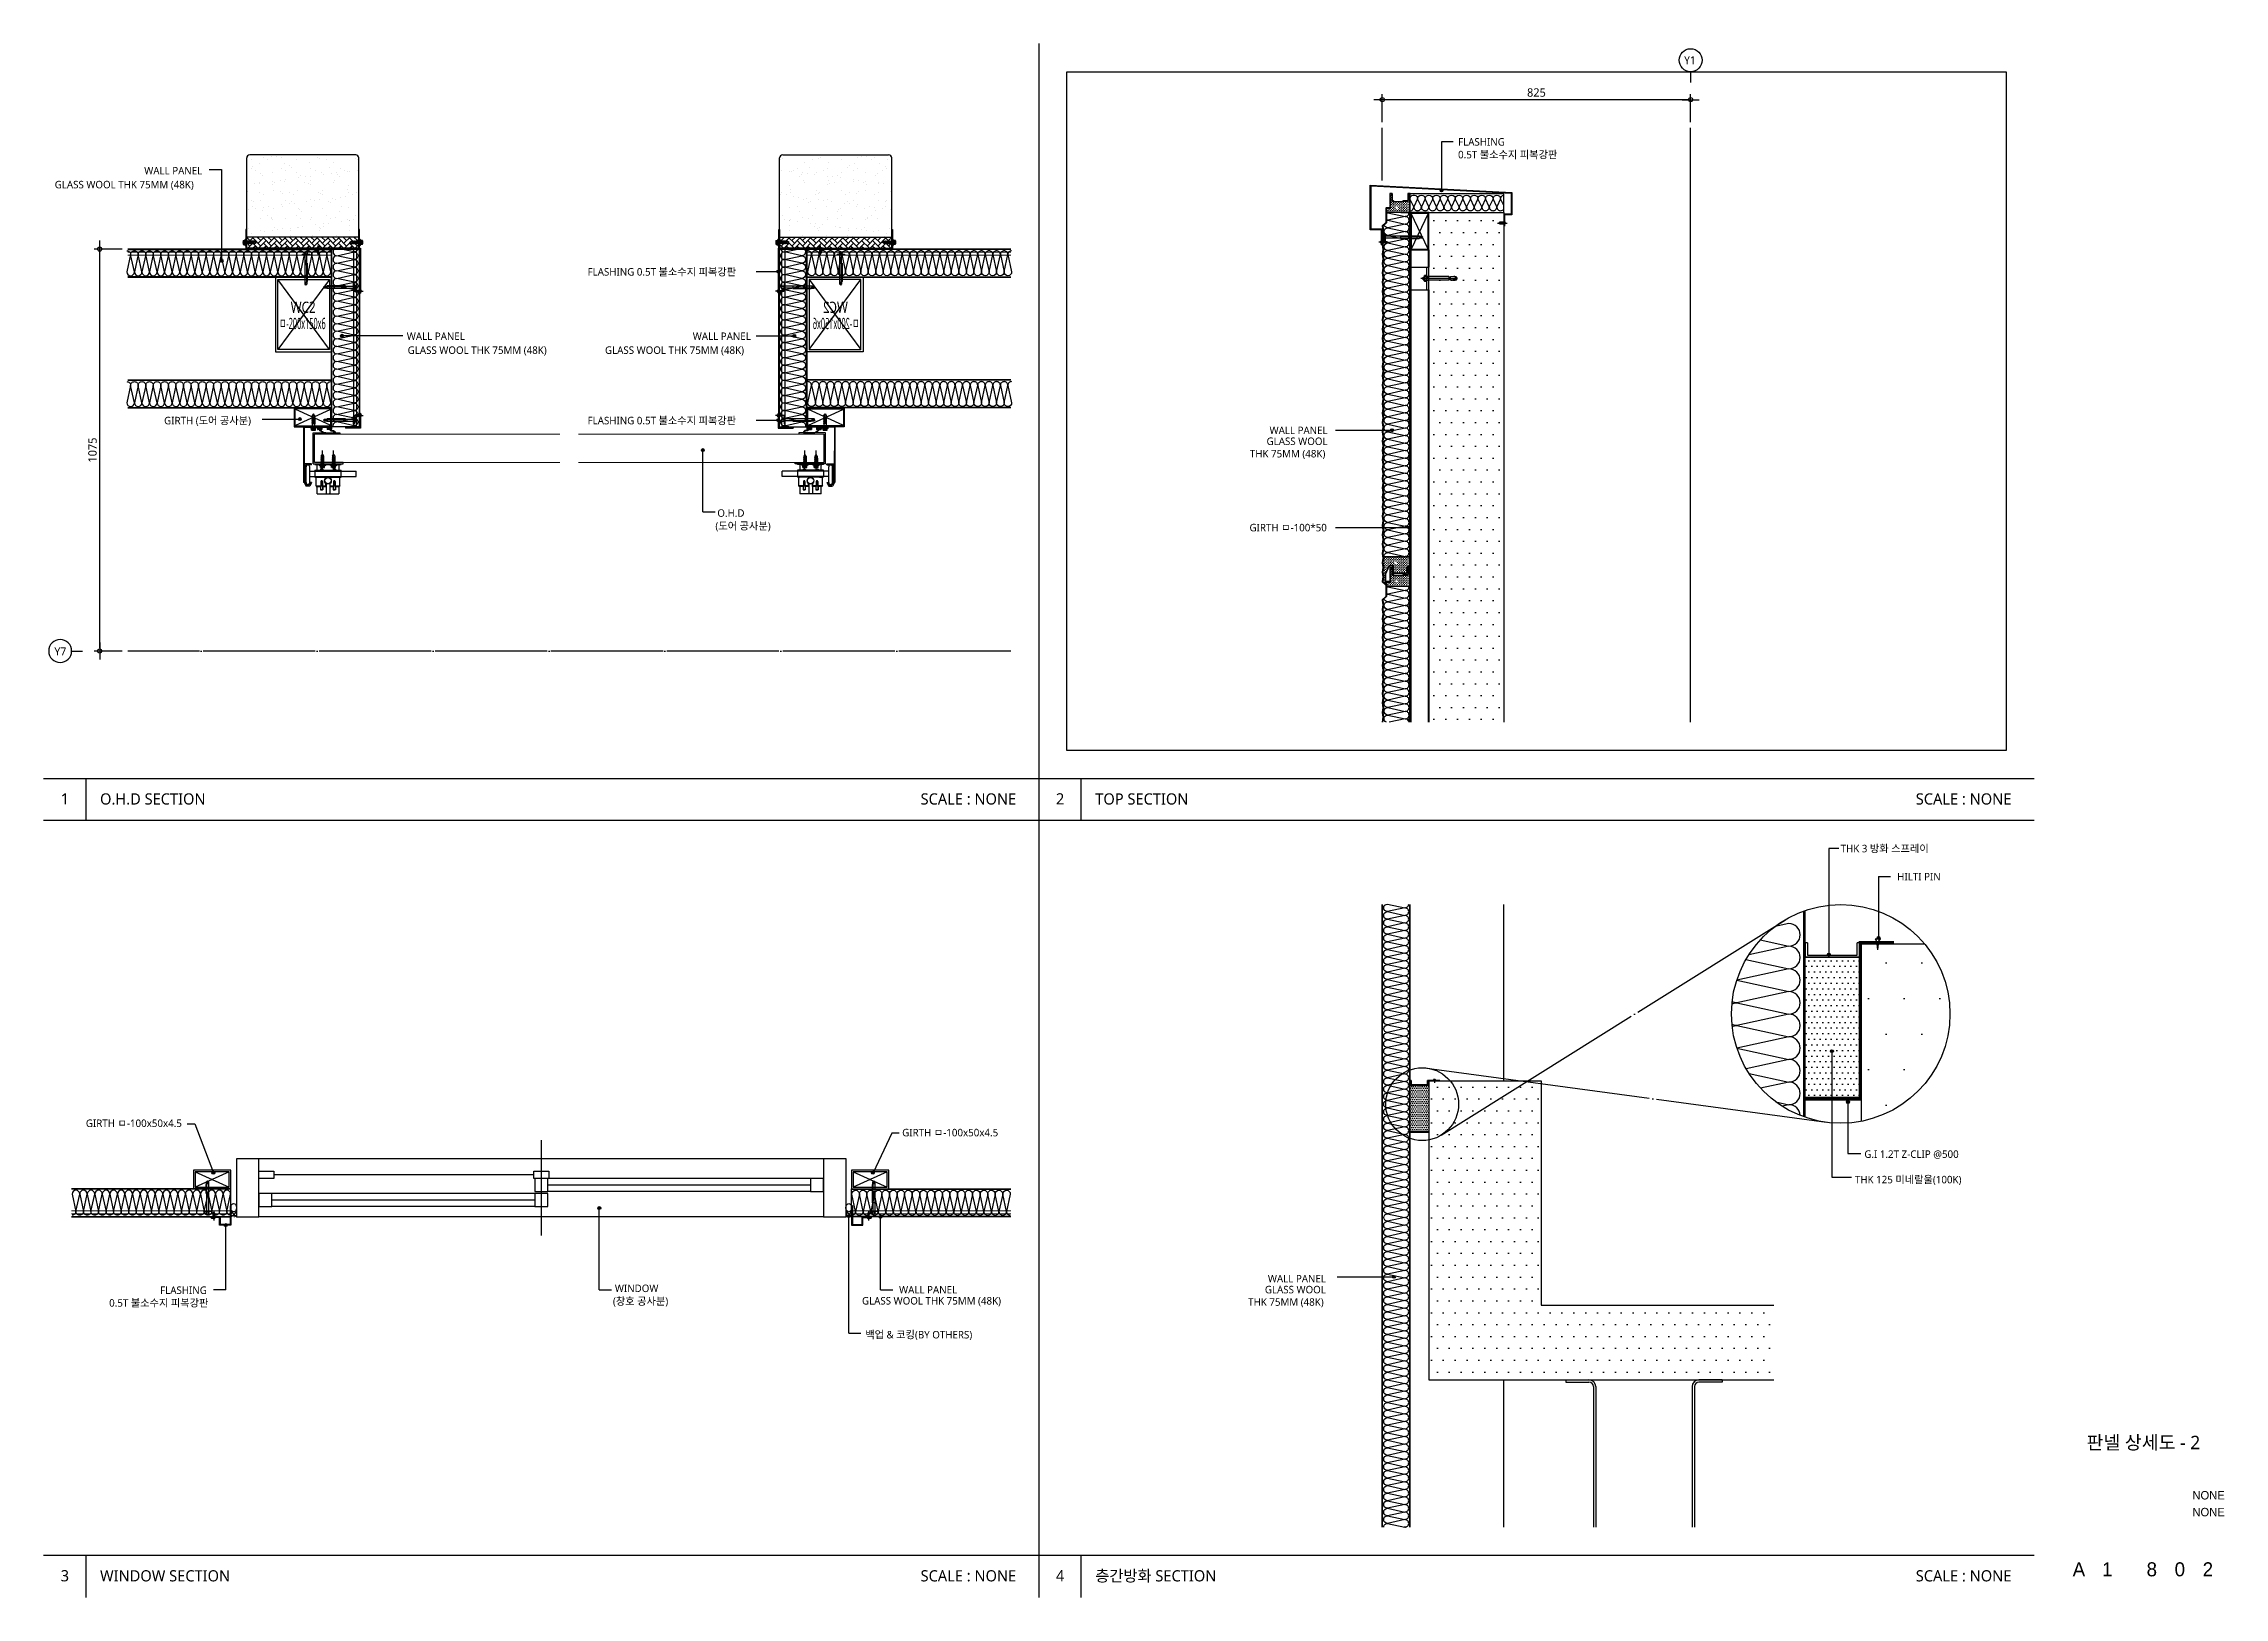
# Model space of a CAD drawing. Header units: millimetres. Extents: x 2752880 to 2775018, y 665860 to 672840.
# Drawn here: x 2759037 to 2764871, y 668685 to 672840 of the extents above; entities that cross this region are included whole.
import ezdxf
from ezdxf.enums import TextEntityAlignment as Align

# ---------------------------------------------------------------- set-up
doc = ezdxf.new("R2010")
doc.units = ezdxf.units.MM
doc.header["$LTSCALE"] = 10
doc.linetypes.add('CEN', pattern=[62, 60, -1, 0, -1])
doc.layers.get('DEFPOINTS').update_dxf_attribs({"color": 161})
for name, color, linetype in [('250', 49, 'Continuous'), ('4', 4, 'Continuous'), ('AA-MKXS-SYMB', 3, 'Continuous'), ('BOX', 5, 'Continuous'), ('CEN', 1, 'CEN'), ('CEN(ST)', 1, 'CEN'), ('CON', 7, 'Continuous'), ('DIM', 7, 'Continuous'), ('ELE5', 254, 'Continuous'), ('FIN(패널-T75 글라스울)', 6, 'Continuous'), ('h COLUMN', 3, 'Continuous'), ('HATCH', 8, 'Continuous'), ('HF', 3, 'Continuous'), ('M12SET', 6, 'Continuous'), ('OVERHEAD DOOR - 1', 4, 'Continuous'), ('OVERHEAD DOOR - ETC', 252, 'Continuous'), ('Part', 1, 'Continuous'), ('TEX', 3, 'Continuous'), ('TEXT', 3, 'Continuous'), ('TEXT-TITLE', 6, 'Continuous'), ('TEXT-기입', 6, 'Continuous'), ('WIN', 4, 'Continuous'), ('WIN-ETC', 1, 'Continuous'), ('WIN-G', 252, 'Continuous'), ('WIN2', 5, 'Continuous'), ('xref 단면도$0$내부우레탄-1', 13, 'Continuous'), ('스틸', 8, 'Continuous')]:
    doc.layers.add(name, color=color, linetype=linetype)
doc.styles.add('CGS', font='cgse', dxfattribs={"bigfont": 'cgs'})
doc.styles.add('TE', font='malgun_0.ttf')
doc.styles.add('나눔바른고딕', font='NanumBarunGothic.ttf')
doc.styles.add('맑은고딕', font='malgun_0.ttf')
doc.dimstyles.new('10 NDIM', dxfattribs={"dimscale": 10, "dimtxt": 3, "dimasz": 1, "dimexe": 2, "dimexo": 2, "dimgap": 1.5, "dimtad": 1, "dimdec": 0, "dimrnd": 0.25, "dimdsep": 46, "dimtxsty": '나눔바른고딕', "dimblk": 'DOT0', "dimcen": 1, "dimdle": 8, "dimclrd": 7, "dimclre": 7, "dimclrt": 7, "dimadec": 0, "dimazin": 0, "dimtfac": 1, "dimtdec": 0, "dimtix": 1, "dimtmove": 2, "dimatfit": 3, "dimldrblk": 'DOT0', "dimfxl": 1, "dimtolj": 1, "dimtzin": 0, "dimlwd": -1, "dimlwe": -1, "dimarcsym": 0})
pattern_1 = [(90, (3433822.5768, -2081832.0338), (-3.175, 3.175), [1.5875, -4.7625]), (180, (3433823.3705, -2081831.24), (-3.175, -3.175), [1.5875, -4.7625])]

msp = doc.modelspace()

# ---------------------------------------------------------------- texts
at = {"layer": 'TEX', "linetype": 'ByBlock', "style": '맑은고딕'}
for s, p in [('FLASHING', (2762821.4, 672577)), ('WALL PANEL', (2759306.5, 672499.8)), ('0.5T 불소수지 피복강판', (2762821.4, 672542.9)), ('GLASS WOOL THK 75MM (48K)', (2759067, 672462.7)), ('FLASHING 0.5T 불소수지 피복강판', (2760492.5, 672229.4)), ('WALL PANEL', (2760008.9, 672057.2)), ('WALL PANEL', (2760773.9, 672057.2)), ('GLASS WOOL THK 75MM (48K)', (2760011.2, 672020)), ('GLASS WOOL THK 75MM (48K)', (2760539.1, 672020)), ('GIRTH (도어 공사분)', (2759359.7, 671831.7)), ('FLASHING 0.5T 불소수지 피복강판', (2760492.5, 671831.7)), ('WALL PANEL', (2762317.1, 671805.6)), ('THK 75MM (48K)', (2762264.3, 671743.1)), ('GLASS WOOL ', (2762309, 671776.3)), ('O.H.D', (2760839.7, 671584.4)), ('(도어 공사분) ', (2760834.5, 671549.9)), ('GIRTH ㅁ-100*50', (2762263.4, 671545.5)), ('GIRTH ㅁ-100x50x4.5', (2759150.3, 669952.6)), ('GIRTH ㅁ-100x50x4.5', (2761334.2, 669927.6)), ('WALL PANEL', (2762312.6, 669537)), ('0.5T 불소수지 피복강판', (2759212.6, 669472.1)), ('FLASHING', (2759349, 669506.1)), ('(창호 공사분) ', (2760560.4, 669476.7)), ('WINDOW ', (2760565.6, 669511.1)), ('GLASS WOOL THK 75MM (48K)', (2761226.6, 669477.8)), ('WALL PANEL', (2761325.9, 669507.3)), ('THK 75MM (48K)', (2762259.8, 669474.5)), ('GLASS WOOL ', (2762304.5, 669507.7)), ('백업 & 코킹(BY OTHERS)', (2761235.4, 669387.1))]:
    msp.add_text(s, height=20, dxfattribs=at).set_placement(p, align=Align.MIDDLE_LEFT)
at = {"layer": 'TEX', "style": '나눔바른고딕'}
for s, p in [('1', (2759094.2, 670820)), ('2', (2761756.7, 670820)), ('3', (2759094.2, 668742.5)), ('4', (2761756.7, 668742.5))]:
    msp.add_text(s, height=30, dxfattribs=at).set_placement(p, align=Align.MIDDLE_CENTER)
for s, p in [('O.H.D SECTION', (2759188.3, 670819.8)), ('SCALE : NONE', (2761383.4, 670819.8)), ('TOP SECTION', (2761850.8, 670819.8)), ('SCALE : NONE', (2764045.9, 670819.8)), ('WINDOW SECTION', (2759188.3, 668742.3)), ('SCALE : NONE', (2761383.4, 668742.3)), ('층간방화 SECTION', (2761850.8, 668742.3)), ('SCALE : NONE', (2764045.9, 668742.3))]:
    msp.add_text(s, height=30, dxfattribs=at).set_placement(p, align=Align.MIDDLE_LEFT)
at = {"layer": 'TEX', "linetype": 'ByBlock', "style": '맑은고딕'}
for s, p in [('THK 3 방화 스프레이', (2763844.8, 670677.2)), ('HILTI PIN', (2763996.2, 670602)), ('G.I 1.2T Z-CLIP @500', (2763908.2, 669860)), ('THK 125 미네랄울(100K)', (2763883.1, 669791.9))]:
    msp.add_text(s, height=20, dxfattribs=at).set_placement(p)
at = {"layer": 'TEXT', "linetype": 'ByBlock', "style": '맑은고딕'}
for s, p in [('Y1', (2763441.9, 672795.4)), ('Y7', (2759082.1, 671214.2))]:
    msp.add_text(s, height=21.45, dxfattribs=at).set_placement(p, align=Align.MIDDLE)
at = {"layer": 'TEXT-TITLE', "style": '나눔바른고딕'}
msp.add_text('판넬 상세도 - 2', height=36, dxfattribs=at).set_placement((2764654.8, 669080.8), align=Align.CENTER)
at = {"layer": 'TEXT-기입', "style": 'CGS'}
for p in [(2764785.8, 668939.7), (2764785.8, 668894.7)]:
    msp.add_text('NONE', height=22.5, dxfattribs=at).set_placement(p, align=Align.BOTTOM_LEFT)
for s, p in [('A', (2764482.3, 668759.7)), ('1', (2764558.2, 668759.7)), ('8', (2764677.3, 668759.7)), ('0', (2764752.3, 668759.7)), ('2', (2764827.3, 668759.7))]:
    msp.add_text(s, height=37.5, dxfattribs=at).set_placement(p, align=Align.MIDDLE_CENTER)

# ---------------------------------------------------------------- blocks, each defined once
blk = doc.blocks.new('*U21')
at = {"color": 0, "linetype": 'ByBlock'}
for p, q in [((100, 75), (-100, 75)), ((-100, 75), (-100, -75)), ((-94, 69), (94, 69)), ((-94, -69), (-94, 69)), ((94, 69), (94, -69)), ((100, -75), (100, 75)), ((-100, -75), (100, -75)), ((94, -69), (-94, -69))]:
    blk.add_line(p, q, dxfattribs=at)
at = {"layer": 'DEFPOINTS'}
blk.add_point((0, 0), dxfattribs=at)
blk = doc.blocks.new('WC2')
at = {"layer": 'h COLUMN', "ltscale": 0.1}
for p, q in [((69, -94), (-69, 94)), ((69, 94), (-69, -94))]:
    blk.add_line(p, q, dxfattribs=at)
at = {"layer": 'h COLUMN', "ltscale": 0.1, "rotation": 90}
blk.add_blockref('*U21', (0, 0), dxfattribs=at)
at = {"layer": 'DEFPOINTS', "style": 'TE'}
for s, width, p in [('WC2', 0.8, (-34.4, 19.4)), ('ㅁ-200x150x6', 0.5, (-65.3, -24))]:
    blk.add_text(s, height=30, dxfattribs=dict(at, width=width)).set_placement(p, align=Align.MIDDLE_LEFT)
blk = doc.blocks.new('DOT0')
at = {"layer": 'DIM'}
blk.add_line((-3, 0), (3, 0), dxfattribs=at)
at = {"layer": 'DIM', "color": 6}
blk.add_circle((0, 0), 0.75, dxfattribs=at)
blk = doc.blocks.new('*D32')
at = {"layer": 'DEFPOINTS', "color": 0, "linetype": 'ByBlock', "ltscale": 0.5, "transparency": 16777216}
for p in [(2759187.3, 672290.3), (2759262.3, 672290.3), (2759262.3, 671215.3)]:
    blk.add_point(p, dxfattribs=at)
at = {"layer": 'DIM', "color": 7, "linetype": 'ByBlock', "ltscale": 0.5, "transparency": 16777216}
for p, q in [((2759247.3, 672290.3), (2759172.3, 672290.3)), ((2759187.3, 671222.8), (2759187.3, 672282.8)), ((2759247.3, 671215.3), (2759172.3, 671215.3))]:
    blk.add_line(p, q, dxfattribs=at)
at = {"layer": 'DIM', "color": 7, "linetype": 'ByBlock', "ltscale": 0.5, "transparency": 16777216, "xscale": 7.5, "yscale": 7.5, "zscale": 7.5}
for p, rotation in [((2759187.3, 672290.3), 90), ((2759187.3, 671215.3), 270)]:
    blk.add_blockref('DOT0', p, dxfattribs=dict(at, rotation=rotation))
at = {"layer": 'DIM', "color": 7, "linetype": 'ByBlock', "ltscale": 0.5, "transparency": 16777216, "insert": (2759168.1, 671752.8), "char_height": 22.5, "attachment_point": 5, "rotation": 90, "style": '맑은고딕'}
blk.add_mtext('\\A1;1075', dxfattribs=at)
blk = doc.blocks.new('B')
at = {"color": 4}
for p, q in [((6.6, 0), (-3, 0)), ((4.8, 0.8), (0, 0.8)), ((4.8, -0.8), (4.8, 0.8)), ((-2.3, 0), (-2.7, 0)), ((0, -0.8), (4.8, -0.8)), ((7.3, 0), (6.9, 0))]:
    blk.add_line(p, q, dxfattribs=at)
blk.add_lwpolyline([(-0.6, 0.2), (-0.6, -0.2), (-1.2, -0.2, 0.327973), (-0.2, -1.2), (-0.2, 0), (-0.2, 1.2, 0.327973), (-1.2, 0.2)], format="xyb", close=True, dxfattribs=at)
blk.add_lwpolyline([(4.8, -0.5), (5.5, -0.5), (6, 0), (5.5, 0.5), (4.8, 0.5)], dxfattribs=at)
at = {"layer": '4'}
for p, q in [((-0.2, 1.6), (-0.2, 1.2)), ((0, 1.6), (-0.2, 1.6)), ((0, 0.8), (0, 1.6)), ((0, -0.8), (0, 0.8)), ((-0.2, -1.6), (-0.2, -1.2)), ((0, -1.6), (-0.2, -1.6)), ((0, -0.8), (0, -1.6))]:
    blk.add_line(p, q, dxfattribs=at)
blk = doc.blocks.new('ADDDA')
at = {"color": 4}
for p, q in [((2758495.6, 670887), (2758496.6, 670888)), ((2758495.6, 670838), (2758495.6, 670887)), ((2758499.1, 670897), (2758496.6, 670894.5)), ((2758496.9, 670890.5), (2758496.6, 670894.5)), ((2758496.6, 670838), (2758496.6, 670894.5)), ((2758496.6, 670886.6), (2758496.6, 670816.6)), ((2758499.8, 670887.8), (2758496.9, 670890.5)), ((2758499.1, 670893.2), (2758499.1, 670897)), ((2758499.1, 670897), (2758501.6, 670894.5)), ((2758499.1, 670893.2), (2758501.4, 670889.6)), ((2758501.4, 670889.6), (2758499.8, 670887.8)), ((2758501.6, 670894.5), (2758501.6, 670838)), ((2758502.6, 670887), (2758501.6, 670888)), ((2758501.6, 670886.6), (2758501.6, 670816.6)), ((2758502.6, 670838), (2758502.6, 670887)), ((2758489, 670816.6), (2758509, 670816.6)), ((2758502.6, 670838), (2758495.6, 670838)), ((2758509, 670814.6), (2758489, 670814.6)), ((2758494, 670814.6), (2758494, 670814.1)), ((2758494.5, 670813.6), (2758495, 670813.6)), ((2758503, 670813.6), (2758495, 670813.6)), ((2758495, 670813.6), (2758495, 670809.1)), ((2758495.5, 670808.6), (2758495.8, 670808.6)), ((2758496.5, 670809.1), (2758496.2, 670808.7)), ((2758496.5, 670809.1), (2758496.5, 670813.6)), ((2758496.5, 670809.1), (2758496.9, 670808.7)), ((2758497.2, 670808.6), (2758500.8, 670808.6)), ((2758501.5, 670809.1), (2758501.2, 670808.7)), ((2758501.5, 670809.1), (2758501.5, 670813.6)), ((2758501.5, 670809.1), (2758502, 670808.6)), ((2758502.5, 670808.6), (2758502, 670808.6)), ((2758503, 670809.1), (2758503, 670813.6)), ((2758503, 670813.6), (2758503.5, 670813.6)), ((2758504, 670814.1), (2758504, 670814.6))]:
    blk.add_line(p, q, dxfattribs=at)
for centre, start, end in [((2758494.5, 670814.1), 180, 270), ((2758495.5, 670809.1), 180, 270), ((2758495.8, 670809.1), 270, 315), ((2758497.2, 670809.1), 225, 270), ((2758500.8, 670809.1), 270, 315), ((2758502.5, 670809.1), 270, 0), ((2758503.5, 670814.1), 270, 0)]:
    blk.add_arc(centre, 0.5, start, end, dxfattribs=at)
at = {"layer": '4'}
for p, q in [((2758489, 670814.6), (2758489, 670816.6)), ((2758509, 670814.6), (2758509, 670816.6))]:
    blk.add_line(p, q, dxfattribs=at)
blk = doc.blocks.new('*D33')
at = {"layer": 'DEFPOINTS', "color": 0, "linetype": 'ByBlock', "ltscale": 0.5, "transparency": 16777216}
for p in [(2762618.5, 672689.7), (2762618.5, 672614.7), (2763443.5, 672614.7)]:
    blk.add_point(p, dxfattribs=at)
at = {"layer": 'DIM', "color": 7, "linetype": 'ByBlock', "ltscale": 0.5, "transparency": 16777216}
for p, q in [((2762618.5, 672629.7), (2762618.5, 672704.7)), ((2763436, 672689.7), (2762626, 672689.7)), ((2763443.5, 672629.7), (2763443.5, 672704.7))]:
    blk.add_line(p, q, dxfattribs=at)
at = {"layer": 'DIM', "color": 7, "linetype": 'ByBlock', "ltscale": 0.5, "transparency": 16777216, "xscale": 7.5, "yscale": 7.5, "zscale": 7.5}
for p, rotation in [((2762618.5, 672689.7), 180.0000000000162), ((2763443.5, 672689.7), 1.614708367014828e-11)]:
    blk.add_blockref('DOT0', p, dxfattribs=dict(at, rotation=rotation))
at = {"layer": 'DIM', "color": 7, "linetype": 'ByBlock', "ltscale": 0.5, "transparency": 16777216, "insert": (2763031, 672708.8), "char_height": 22.5, "attachment_point": 5, "style": '맑은고딕'}
blk.add_mtext('\\A1;825', dxfattribs=at)
blk = doc.blocks.new('DAFFDADA')
at = {"layer": '250'}
blk.add_line((2853558.8, 1641880), (2853656.8, 1641880), dxfattribs=at)
at = {"layer": 'M12SET', "linetype": 'Continuous'}
for p, q in [((2853562.8, 1641884.7), (2853561.6, 1641883.6)), ((2853561.6, 1641876.5), (2853561.6, 1641883.6)), ((2853561.6, 1641876.5), (2853562.8, 1641875.3)), ((2853562.8, 1641884.7), (2853562.8, 1641875.3)), ((2853562.8, 1641884.7), (2853565, 1641884.7)), ((2853562.8, 1641875.3), (2853565.8, 1641875.3)), ((2853564.8, 1641875.3), (2853564.8, 1641884.7)), ((2853564.9, 1641877.1), (2853565.1, 1641879.1)), ((2853565, 1641876.4), (2853564.9, 1641877.1)), ((2853565, 1641885.4), (2853566.6, 1641885.3)), ((2853565, 1641884.8), (2853565, 1641885.4)), ((2853565, 1641884.8), (2853565.6, 1641884.1)), ((2853565.3, 1641875.8), (2853565, 1641876.4)), ((2853565.1, 1641879.1), (2853565.7, 1641879.8)), ((2853565.9, 1641875.3), (2853565.3, 1641875.8)), ((2853565.6, 1641884.1), (2853566.4, 1641883.7)), ((2853565.7, 1641879.8), (2853566.8, 1641880.2)), ((2853566.5, 1641875.1), (2853565.9, 1641875.3)), ((2853566.4, 1641883.7), (2853567.3, 1641883.5)), ((2853566.6, 1641885.3), (2853571.2, 1641885.1)), ((2853566.8, 1641880.2), (2853567.4, 1641880.4)), ((2853567.3, 1641883.5), (2853568.2, 1641883.2)), ((2853567.4, 1641880.4), (2853568, 1641880.5)), ((2853568, 1641880.5), (2853570.9, 1641880.7)), ((2853568.2, 1641883.2), (2853571, 1641883)), ((2853568.9, 1641874.9), (2853577.9, 1641875.4)), ((2853571.2, 1641885.1), (2853577.9, 1641884.8)), ((2853576.7, 1641882.8), (2853577.9, 1641882.7)), ((2853576.7, 1641881.9), (2853577.9, 1641882)), ((2853577.9, 1641882.7), (2853577.9, 1641884.8)), ((2853577.9, 1641883.7), (2853581.6, 1641883.7)), ((2853577.9, 1641882), (2853577.9, 1641875.4)), ((2853577.9, 1641876.4), (2853581.6, 1641876.4)), ((2853581.9, 1641884.8), (2853641.3, 1641884.8)), ((2853581.9, 1641875.2), (2853581.9, 1641884.8)), ((2853581.9, 1641875.2), (2853641.3, 1641875.2)), ((2853636.8, 1641875.2), (2853636.8, 1641884.8)), ((2853641.3, 1641884.2), (2853636.8, 1641884.2)), ((2853641.3, 1641875.9), (2853636.8, 1641875.9)), ((2853641.3, 1641887.1), (2853641.9, 1641888)), ((2853641.3, 1641873), (2853641.9, 1641872.1)), ((2853641.9, 1641888), (2853647.2, 1641888)), ((2853641.9, 1641884.5), (2853647.2, 1641884.5)), ((2853641.9, 1641875.6), (2853647.2, 1641875.6)), ((2853641.9, 1641872.1), (2853647.2, 1641872.1)), ((2853647.7, 1641887.1), (2853647.2, 1641888)), ((2853647.7, 1641873), (2853647.2, 1641872.1)), ((2853647.7, 1641887.1), (2853647.7, 1641873)), ((2853647.7, 1641884.8), (2853648.7, 1641883.8)), ((2853648.4, 1641884.2), (2853647.7, 1641884.2)), ((2853647.7, 1641875.2), (2853648.7, 1641876.3)), ((2853648.4, 1641875.9), (2853647.7, 1641875.9)), ((2853651, 1641883.9), (2853648.7, 1641883.9)), ((2853648.7, 1641876.3), (2853648.7, 1641883.8)), ((2853651, 1641876.2), (2853648.7, 1641876.2)), ((2853651, 1641883.9), (2853651, 1641876.2)), ((2853651, 1641883.9), (2853651.3, 1641883.6)), ((2853651.3, 1641876.5), (2853651, 1641876.2)), ((2853651.3, 1641876.5), (2853651.3, 1641883.6))]:
    blk.add_line(p, q, dxfattribs=at)
for centre, radius, start, end in [((2853568.4, 1641884.2), 9.36, 258.70072, 272.99999), ((2853570, 1641881.9), 1.5, 305.36727, 47.70841), ((2853576.7, 1641882.3), 0.463, 98.59794, 261.40206), ((2853581.6, 1641884), 0.287, 270, 0), ((2853581.6, 1641876.1), 0.287, 0, 90), ((2853644.4, 1641886.3), 3.1, 145.56153, 214.43847), ((2853660, 1641880), 18.6, 166.12372, 193.87628), ((2853644.4, 1641873.8), 3.1, 145.56153, 214.43847), ((2853644.6, 1641886.3), 3.1, 325.56153, 34.43847), ((2853629.1, 1641880), 18.6, 346.12372, 13.87628), ((2853644.6, 1641873.8), 3.1, 325.56153, 34.43847)]:
    blk.add_arc(centre, radius, start, end, dxfattribs=at)

# ---------------------------------------------------------------- dimensions: what is measured, and where the dimension line sits
at = {"layer": 'DIM', "linetype": 'ByBlock', "ltscale": 0.5}
for p1, p2, distance, picture, middle in [((2763443.5, 672614.7), (2762618.5, 672614.7), -75, '*D33', (2763031, 672708.8)), ((2759262.3, 671215.3), (2759262.3, 672290.3), 75, '*D32', (2759168.1, 671752.8))]:
    dim = msp.add_aligned_dim(p1=p1, p2=p2, distance=distance, dimstyle='10 NDIM', override={"dimscale": 15, "dimtxt": 1.5, "dimasz": 0.5, "dimexe": 1, "dimexo": 1, "dimgap": 0.5, "dimtxsty": '맑은고딕', "dimdle": 0.8, "dimtofl": 0}, dxfattribs=at)
    dim.commit()
    dim.dimension.update_dxf_attribs({"geometry": picture, "text_midpoint": middle})

# ---------------------------------------------------------------- hatches: boundary and pattern name
at = {"linetype": 'ByBlock'}
h = msp.add_hatch(color=4, dxfattribs=at)
h.dxf.hatch_style = 1
h.paths.add_polyline_path([(2762781.2, 672447.4, 1), (2762773.3, 672447.4, 1)])
h = msp.add_hatch(color=4, dxfattribs=at)
h.dxf.hatch_style = 1
h.paths.add_polyline_path([(2759517.3, 672259.1, 1), (2759509.4, 672259.1, 1)])
h = msp.add_hatch(color=4, dxfattribs=at)
h.dxf.hatch_style = 1
h.paths.add_polyline_path([(2761006.3, 672230.2, 1), (2760998.4, 672230.2, 1)])
h = msp.add_hatch(color=4, dxfattribs=at)
h.dxf.hatch_style = 1
h.paths.add_polyline_path([(2759839.5, 672058.5, 1), (2759831.6, 672058.5, 1)])
h = msp.add_hatch(color=4, dxfattribs=at)
h.dxf.hatch_style = 1
h.paths.add_polyline_path([(2761049.4, 672058, 1), (2761041.5, 672058, 1)])
h = msp.add_hatch(color=4, dxfattribs=at)
h.dxf.hatch_style = 1
h.paths.add_polyline_path([(2759726.8, 671835.5, 1), (2759718.9, 671835.5, 1)])
h = msp.add_hatch(color=4, dxfattribs=at)
h.dxf.hatch_style = 1
h.paths.add_polyline_path([(2761006.3, 671832.5, 1), (2760998.4, 671832.5, 1)])
h = msp.add_hatch(color=4, dxfattribs=at)
h.dxf.hatch_style = 1
h.paths.add_polyline_path([(2762648.9, 671805.8, 1), (2762641, 671805.8, 1)])
h = msp.add_hatch(color=4, dxfattribs=at)
h.dxf.hatch_style = 1
h.paths.add_polyline_path([(2760804.9, 671752.8, 1), (2760797, 671752.8, 1)])
h = msp.add_hatch(color=4, dxfattribs=at)
h.dxf.hatch_style = 1
h.paths.add_polyline_path([(2762695, 671545.7, 1), (2762687.1, 671545.7, 1)])
h = msp.add_hatch(color=4, dxfattribs=at)
h.dxf.hatch_style = 1
h.paths.add_polyline_path([(2763817.1, 670403.7, 1), (2763809.2, 670403.7, 1)])
h = msp.add_hatch(color=4, dxfattribs=at)
h.dxf.hatch_style = 1
h.paths.add_polyline_path([(2763950.3, 670447.9, 1), (2763942.4, 670447.9, 1)])
h = msp.add_hatch(dxfattribs=at)
h.set_pattern_fill('DOTS', color=251, scale=240)
h.set_pattern_definition([(0, (-5817545.158, -4257052.702), (7.5, 15), [0, -15])])
h.paths.add_polyline_path([(2763749.8, 670396.4), (2763749.8, 670021.4), (2763899.8, 670021.4), (2763899.8, 670396.4)])
h = msp.add_hatch(color=4, dxfattribs=at)
h.dxf.hatch_style = 1
h.paths.add_polyline_path([(2763825.6, 670145.3, 1), (2763817.7, 670145.3, 1)])
h = msp.add_hatch(dxfattribs=at)
h.set_pattern_fill('DOTS', color=251, scale=80)
h.set_pattern_definition([(0, (-97738.11, -972428.863), (2.5, 5), [0, -5])])
h.paths.add_polyline_path([(2762693.5, 670054.2), (2762693.5, 669929.2), (2762743.5, 669929.2), (2762743.5, 670054.2)])
h = msp.add_hatch(color=4, dxfattribs=at)
h.dxf.hatch_style = 1
h.paths.add_polyline_path([(2763868.5, 670009.5, 1), (2763860.6, 670009.5, 1)])
h = msp.add_hatch(color=4, dxfattribs=at)
h.dxf.hatch_style = 1
h.paths.add_polyline_path([(2759495.6, 669820.4, 1), (2759487.7, 669820.4, 1)])
h = msp.add_hatch(color=4, dxfattribs=at)
h.dxf.hatch_style = 1
h.paths.add_polyline_path([(2761259.7, 669820.4, 1), (2761251.8, 669820.4, 1)])
h = msp.add_hatch(color=1, dxfattribs=at)
h.dxf.hatch_style = 1
h.paths.add_polyline_path([(2759488.2, 669702.2), (2759484.3, 669702.2, 0.582982), (2759490, 669699, -0.067497), (2759489.8, 669699.7), (2759488.8, 669699.7), (2759488.8, 669700.2), (2759488.2, 669700.2)])
h = msp.add_hatch(color=1, dxfattribs=at)
h.dxf.hatch_style = 1
h.paths.add_polyline_path([(2761248.9, 669702.2), (2761252.8, 669702.2, -0.582982), (2761247.1, 669699, 0.067497), (2761247.3, 669699.7), (2761248.2, 669699.7), (2761248.2, 669700.2), (2761248.9, 669700.2)])
h = msp.add_hatch(color=4, dxfattribs=at)
h.dxf.hatch_style = 1
h.paths.add_polyline_path([(2761280.1, 669702.3, 1), (2761272.2, 669702.3, 1)])
h = msp.add_hatch(color=4, dxfattribs=at)
h.dxf.hatch_style = 1
h.paths.add_polyline_path([(2762653.6, 669541.8, 1), (2762645.8, 669541.8, 1)])
at = {"layer": 'HATCH', "linetype": 'ByBlock'}
h = msp.add_hatch(dxfattribs=at)
h.set_pattern_fill('DOTS', color=256, scale=20)
h.set_pattern_definition([(0, (-747.647, 1647.484), (15.875, 31.75), [0, -31.75])])
h.paths.add_polyline_path([(2762943.5, 672387.9), (2762743.5, 672387.9), (2762743.5, 671031.4), (2762943.5, 671031.4)])
h = msp.add_hatch(dxfattribs=at)
h.set_pattern_fill('DOTS', color=256, scale=60)
h.set_pattern_definition([(0, (-5521068.5, -1348727.92), (47.625, 95.25), [0, -95.25])])
edge = h.paths.add_edge_path()
edge.add_arc((2763845, 670244.9), 292.3, 280.7993, 400.5995)
edge.add_line((2764066.9, 670435.1), (2763987.8, 670435.4))
edge.add_line((2763987.8, 670435.4), (2763946, 670435.4))
edge.add_line((2763946, 670435.4), (2763946.5, 670439.7))
edge.add_line((2763946.5, 670439.7), (2763950.6, 670445.9))
edge.add_line((2763950.6, 670445.9), (2763937, 670445.9))
edge.add_line((2763937, 670445.9), (2763941.1, 670439.7))
edge.add_line((2763941.1, 670439.7), (2763941.6, 670435.4))
edge.add_line((2763941.6, 670435.4), (2763897.8, 670435.4))
edge.add_line((2763897.8, 670435.4), (2763897.8, 670017.1))
edge.add_line((2763897.8, 670017.1), (2763899.8, 670017.1))
edge.add_line((2763899.8, 670017.1), (2763899.8, 669957.8))
h = msp.add_hatch(dxfattribs=at)
h.set_pattern_fill('DOTS', color=256, scale=20)
h.set_pattern_definition([(0, (1087.442, -2987.27), (15.875, 31.75), [0, -31.75])])
h.paths.add_polyline_path([(2762743.5, 669266.2), (2762743.5, 669927.7), (2762742.9, 669927.7), (2762742.9, 670067.2), (2762757.5, 670067.2), (2762757.3, 670068.6), (2762756, 670070.7), (2762760.5, 670070.7), (2762759.1, 670068.6), (2762759, 670067.2), (2762772.9, 670067.2), (2763043.5, 670066.2), (2763043.5, 669466.2), (2763666.1, 669466.2), (2763666.1, 669266.2)])
at = {"layer": 'OVERHEAD DOOR - ETC'}
h = msp.add_hatch(color=256, dxfattribs=at)
h.dxf.hatch_style = 1
edge = h.paths.add_edge_path()
edge.add_line((2759805.4, 671809), (2759803.4, 671809))
edge.add_spline(control_points=[(2759803.4, 671809), (2759803.7, 671808.5), (2759804, 671808), (2759804.4, 671807.5)], knot_values=[0, 0, 0, 0, 1.802776, 1.802776, 1.802776, 1.802776], degree=3, periodic=0)
edge.add_line((2759804.4, 671807.5), (2759804.7, 671807.3))
edge.add_line((2759804.7, 671807.3), (2759805.1, 671806.6))
edge.add_line((2759805.1, 671806.6), (2759806, 671806.3))
edge.add_line((2759806, 671806.3), (2759807.3, 671805.8))
edge.add_spline(control_points=[(2759807.3, 671805.8), (2759811.5, 671805.3), (2759816.4, 671804.8), (2759817.4, 671798.8), (2759813.1, 671797.3), (2759808.5, 671796.1), (2759800.7, 671795.7), (2759795.1, 671796.6), (2759791.6, 671797.1)], knot_values=[0, 0, 0, 0, 10.510022, 12.30215, 15.888405, 21.408051, 27.790202, 38.523805, 38.523805, 38.523805, 38.523805], degree=3, periodic=0)
edge.add_spline(control_points=[(2759791.6, 671797.1), (2759791.6, 671797.1), (2759788.4, 671797.8), (2759780.8, 671800.1), (2759775.8, 671805.8), (2759773, 671809)], knot_values=[81.368069, 81.368069, 81.368069, 81.368069, 81.427954, 91.382666, 103.911951, 103.911951, 103.911951, 103.911951], degree=3, periodic=0)
edge.add_line((2759773, 671809), (2759772.4, 671809))
edge.add_line((2759772.4, 671809), (2759772.4, 671811))
edge.add_line((2759772.4, 671811), (2759780.4, 671811))
edge.add_line((2759780.4, 671811), (2759780.4, 671809))
edge.add_line((2759780.4, 671809), (2759775, 671809))
edge.add_spline(control_points=[(2759775, 671809), (2759775.3, 671808.6), (2759775.7, 671808.3), (2759776, 671807.9)], knot_values=[101.110526, 101.110526, 101.110526, 101.110526, 102.614786, 102.614786, 102.614786, 102.614786], degree=3, periodic=0)
edge.add_line((2759776, 671807.9), (2759776, 671807.5))
edge.add_line((2759776, 671807.5), (2759776.3, 671807.5))
edge.add_spline(control_points=[(2759776.3, 671807.5), (2759776.4, 671807.4), (2759776.5, 671807.3), (2759777.7, 671806), (2759778.8, 671804.9), (2759780.6, 671803.4), (2759781.2, 671802.9), (2759782.4, 671802.1), (2759783.1, 671801.7), (2759785.3, 671800.5), (2759787.1, 671799.8), (2759789.8, 671799), (2759790.7, 671798.8), (2759791.7, 671798.6), (2759791.8, 671798.6), (2759791.9, 671798.6)], knot_values=[81.408921, 81.408921, 81.408921, 81.408921, 81.846453, 81.846453, 86.724969, 86.724969, 89.164228, 89.164228, 91.603486, 91.603486, 97.394899, 97.394899, 100.290605, 100.290605, 100.605478, 100.605478, 100.605478, 100.605478], degree=3, periodic=0)
edge.add_spline(control_points=[(2759791.9, 671798.6), (2759792.7, 671798.4), (2759793.4, 671798.3), (2759795.4, 671798), (2759796.6, 671797.8), (2759798.4, 671797.7), (2759799, 671797.6), (2759799.6, 671797.6)], knot_values=[72.981686, 72.981686, 72.981686, 72.981686, 75.56252, 75.56252, 79.405214, 79.405214, 81.408921, 81.408921, 81.408921, 81.408921], degree=3, periodic=0)
edge.add_spline(control_points=[(2759799.6, 671797.6), (2759800.4, 671797.5), (2759801.2, 671797.5), (2759802.1, 671797.5), (2759802.2, 671797.5), (2759802.3, 671797.5)], knot_values=[24.457688, 24.457688, 24.457688, 24.457688, 26.980257, 26.980257, 27.239597, 27.239597, 27.239597, 27.239597], degree=3, periodic=0)
edge.add_spline(control_points=[(2759802.3, 671797.5), (2759803.2, 671797.4), (2759804.1, 671797.5), (2759806, 671797.5), (2759807, 671797.6), (2759809, 671797.9), (2759809.9, 671798.1), (2759811.4, 671798.4), (2759811.9, 671798.6), (2759812.7, 671798.8), (2759812.9, 671798.9), (2759813.5, 671799.1), (2759813.7, 671799.2), (2759814.3, 671799.3), (2759814.5, 671799.4), (2759815, 671799.6), (2759815.2, 671799.7), (2759815.4, 671799.9), (2759815.5, 671800), (2759815.5, 671800.1), (2759815.5, 671800.1), (2759815.5, 671800.1), (2759815.6, 671800.1), (2759815.6, 671800.2), (2759815.6, 671800.3), (2759815.5, 671800.5), (2759815.5, 671800.6), (2759815.4, 671800.9), (2759815.4, 671801), (2759815.2, 671801.3), (2759815.1, 671801.4), (2759814.8, 671801.7), (2759814.5, 671801.9), (2759814.2, 671802.8), (2759813.6, 671802.9), (2759812.8, 671803.4), (2759812.1, 671803.7), (2759811.1, 671803.8), (2759810.5, 671803.9), (2759806.7, 671804.4)], knot_values=[0, 0, 0, 0, 2.699013, 2.699013, 5.918469, 5.918469, 9.137924, 9.137924, 10.747652, 10.747652, 11.552515, 11.552515, 12.357379, 12.357379, 13.187027, 13.187027, 14.016674, 14.016674, 14.846322, 14.846322, 15.271824, 15.271824, 15.697327, 15.697327, 16.368626, 16.368626, 17.039926, 17.039926, 17.711225, 17.711225, 18.939482, 18.939482, 20.167739, 20.167739, 21.883718, 21.883718, 23.599698, 23.599698, 24.457688, 24.457688, 24.457688, 24.457688], degree=3, periodic=0)
edge.add_spline(control_points=[(2759806.7, 671804.4), (2759806.2, 671804.5), (2759805.6, 671804.7), (2759804.7, 671805.2), (2759804.3, 671805.5), (2759803.9, 671805.9), (2759803.7, 671806.1), (2759803.4, 671806.4), (2759803.3, 671806.5), (2759802.9, 671807), (2759802.7, 671807.3), (2759802.4, 671807.9), (2759802.2, 671808.1), (2759801.4, 671809)], knot_values=[0, 0, 0, 0, 1.654202, 1.654202, 2.776859, 2.776859, 3.338188, 3.338188, 3.899517, 3.899517, 4.888564, 4.888564, 5.545615, 5.545615, 5.545615, 5.545615], degree=3, periodic=0)
edge.add_line((2759801.4, 671809), (2759797.4, 671809))
edge.add_line((2759797.4, 671809), (2759797.4, 671811))
edge.add_line((2759797.4, 671811), (2759805.4, 671811))
edge.add_line((2759805.4, 671811), (2759805.4, 671809))
h = msp.add_hatch(color=256, dxfattribs=at)
h.dxf.hatch_style = 1
edge = h.paths.add_edge_path()
edge.add_line((2761081.7, 671809), (2761083.7, 671809))
edge.add_spline(control_points=[(2761083.7, 671809), (2761083.3, 671808.5), (2761083, 671808), (2761082.7, 671807.5)], knot_values=[0, 0, 0, 0, 1.802776, 1.802776, 1.802776, 1.802776], degree=3, periodic=0)
edge.add_line((2761082.7, 671807.5), (2761082.4, 671807.3))
edge.add_line((2761082.4, 671807.3), (2761081.9, 671806.6))
edge.add_line((2761081.9, 671806.6), (2761081, 671806.3))
edge.add_line((2761081, 671806.3), (2761079.8, 671805.8))
edge.add_spline(control_points=[(2761079.8, 671805.8), (2761075.6, 671805.3), (2761070.7, 671804.8), (2761069.7, 671798.8), (2761074, 671797.3), (2761078.6, 671796.1), (2761086.3, 671795.7), (2761092, 671796.6), (2761095.5, 671797.1)], knot_values=[0, 0, 0, 0, 10.510022, 12.30215, 15.888405, 21.408051, 27.790202, 38.523805, 38.523805, 38.523805, 38.523805], degree=3, periodic=0)
edge.add_spline(control_points=[(2761095.5, 671797.1), (2761095.5, 671797.1), (2761098.7, 671797.8), (2761106.2, 671800.1), (2761111.3, 671805.8), (2761114.1, 671809)], knot_values=[81.368069, 81.368069, 81.368069, 81.368069, 81.427954, 91.382666, 103.911951, 103.911951, 103.911951, 103.911951], degree=3, periodic=0)
edge.add_line((2761114.1, 671809), (2761114.7, 671809))
edge.add_line((2761114.7, 671809), (2761114.7, 671811))
edge.add_line((2761114.7, 671811), (2761106.7, 671811))
edge.add_line((2761106.7, 671811), (2761106.7, 671809))
edge.add_line((2761106.7, 671809), (2761112.1, 671809))
edge.add_spline(control_points=[(2761112.1, 671809), (2761111.7, 671808.6), (2761111.4, 671808.3), (2761111.1, 671807.9)], knot_values=[101.110526, 101.110526, 101.110526, 101.110526, 102.614786, 102.614786, 102.614786, 102.614786], degree=3, periodic=0)
edge.add_line((2761111.1, 671807.9), (2761111.1, 671807.5))
edge.add_line((2761111.1, 671807.5), (2761110.7, 671807.5))
edge.add_spline(control_points=[(2761110.7, 671807.5), (2761110.6, 671807.4), (2761110.5, 671807.3), (2761109.3, 671806), (2761108.2, 671804.9), (2761106.5, 671803.4), (2761105.9, 671802.9), (2761104.6, 671802.1), (2761104, 671801.7), (2761101.8, 671800.5), (2761100, 671799.8), (2761097.3, 671799), (2761096.4, 671798.8), (2761095.4, 671798.6), (2761095.3, 671798.6), (2761095.2, 671798.6)], knot_values=[81.408921, 81.408921, 81.408921, 81.408921, 81.846453, 81.846453, 86.724969, 86.724969, 89.164228, 89.164228, 91.603486, 91.603486, 97.394899, 97.394899, 100.290605, 100.290605, 100.605478, 100.605478, 100.605478, 100.605478], degree=3, periodic=0)
edge.add_spline(control_points=[(2761095.2, 671798.6), (2761094.4, 671798.4), (2761093.6, 671798.3), (2761091.7, 671798), (2761090.5, 671797.8), (2761088.7, 671797.7), (2761088.1, 671797.6), (2761087.5, 671797.6)], knot_values=[72.981686, 72.981686, 72.981686, 72.981686, 75.56252, 75.56252, 79.405214, 79.405214, 81.408921, 81.408921, 81.408921, 81.408921], degree=3, periodic=0)
edge.add_spline(control_points=[(2761087.5, 671797.6), (2761086.7, 671797.5), (2761085.8, 671797.5), (2761084.9, 671797.5), (2761084.8, 671797.5), (2761084.8, 671797.5)], knot_values=[24.457688, 24.457688, 24.457688, 24.457688, 26.980257, 26.980257, 27.239597, 27.239597, 27.239597, 27.239597], degree=3, periodic=0)
edge.add_spline(control_points=[(2761084.8, 671797.5), (2761083.9, 671797.4), (2761083, 671797.5), (2761081.1, 671797.5), (2761080.1, 671797.6), (2761078.1, 671797.9), (2761077.2, 671798.1), (2761075.7, 671798.4), (2761075.2, 671798.6), (2761074.4, 671798.8), (2761074.1, 671798.9), (2761073.6, 671799.1), (2761073.3, 671799.2), (2761072.8, 671799.3), (2761072.5, 671799.4), (2761072.1, 671799.6), (2761071.9, 671799.7), (2761071.7, 671799.9), (2761071.6, 671800), (2761071.5, 671800.1), (2761071.5, 671800.1), (2761071.5, 671800.1), (2761071.5, 671800.1), (2761071.5, 671800.2), (2761071.5, 671800.3), (2761071.5, 671800.5), (2761071.6, 671800.6), (2761071.6, 671800.9), (2761071.7, 671801), (2761071.8, 671801.3), (2761072, 671801.4), (2761072.3, 671801.7), (2761072.5, 671801.9), (2761072.9, 671802.8), (2761073.5, 671802.9), (2761074.3, 671803.4), (2761074.9, 671803.7), (2761076, 671803.8), (2761076.5, 671803.9), (2761080.3, 671804.4)], knot_values=[0, 0, 0, 0, 2.699013, 2.699013, 5.918469, 5.918469, 9.137924, 9.137924, 10.747652, 10.747652, 11.552515, 11.552515, 12.357379, 12.357379, 13.187027, 13.187027, 14.016674, 14.016674, 14.846322, 14.846322, 15.271824, 15.271824, 15.697327, 15.697327, 16.368626, 16.368626, 17.039926, 17.039926, 17.711225, 17.711225, 18.939482, 18.939482, 20.167739, 20.167739, 21.883718, 21.883718, 23.599698, 23.599698, 24.457688, 24.457688, 24.457688, 24.457688], degree=3, periodic=0)
edge.add_spline(control_points=[(2761080.3, 671804.4), (2761080.9, 671804.5), (2761081.5, 671804.7), (2761082.4, 671805.2), (2761082.7, 671805.5), (2761083.2, 671805.9), (2761083.4, 671806.1), (2761083.7, 671806.4), (2761083.8, 671806.5), (2761084.2, 671807), (2761084.4, 671807.3), (2761084.7, 671807.9), (2761084.8, 671808.1), (2761085.7, 671809)], knot_values=[0, 0, 0, 0, 1.654202, 1.654202, 2.776859, 2.776859, 3.338188, 3.338188, 3.899517, 3.899517, 4.888564, 4.888564, 5.545615, 5.545615, 5.545615, 5.545615], degree=3, periodic=0)
edge.add_line((2761085.7, 671809), (2761089.7, 671809))
edge.add_line((2761089.7, 671809), (2761089.7, 671811))
edge.add_line((2761089.7, 671811), (2761081.7, 671811))
edge.add_line((2761081.7, 671811), (2761081.7, 671809))
at = {"layer": 'xref 단면도$0$내부우레탄-1', "linetype": 'ByBlock'}
h = msp.add_hatch(dxfattribs=at)
h.set_pattern_fill('CROSS', color=251, scale=0.5, angle=90, style=0)
h.set_pattern_definition(pattern_1)
h.paths.add_polyline_path([(2762673.7, 672417.7), (2762649.7, 672417.7), (2762649.7, 672414.7), (2762648.5, 672414.7), (2762648.5, 672417.7), (2762646.5, 672417.7, -0.414214), (2762644.3, 672419.9), (2762644.3, 672437.7), (2762639.7, 672437.7), (2762639.7, 672411.6), (2762642.6, 672409.9), (2762639.7, 672408.2), (2762639.7, 672401.9, -0.414214), (2762637.5, 672399.7), (2762629.7, 672399.7), (2762629.7, 672387.8), (2762692.3, 672387.8), (2762692.3, 672402.6), (2762661.2, 672402.6, -0.481018), (2762657.3, 672397.8, -1), (2762657.3, 672405.7, -0.350423), (2762661.2, 672402.6), (2762692.3, 672402.6), (2762692.3, 672437.7), (2762687.9, 672437.7), (2762687.9, 672420, -0.426354), (2762685.7, 672417.7)])
h = msp.add_hatch(dxfattribs=at)
h.set_pattern_fill('CROSS', color=251, scale=0.5, angle=90, style=0)
h.set_pattern_definition(pattern_1)
h.paths.add_polyline_path([(2762621.2, 671467.1), (2762621.7, 671463.9), (2762619.7, 671451.4), (2762621.7, 671438.9), (2762619.7, 671426.4), (2762621.7, 671413.9), (2762619.7, 671401.4), (2762619.8, 671400.9), (2762627.3, 671394.1), (2762627.3, 671422.1), (2762636.3, 671442.6, -0.298105), (2762640, 671445.1), (2762643.7, 671445.1, -0.414214), (2762647.7, 671441.1), (2762647.7, 671424.1), (2762679.4, 671424.1), (2762681.4, 671424.1), (2762682.8, 671424.1, 0.378865), (2762684.7, 671425.8), (2762685.3, 671431), (2762685.3, 671439.7, -0.433389), (2762687.5, 671442.1), (2762692.3, 671442.1), (2762692.3, 671451.8), (2762658.8, 671451.8, -0.481018), (2762655, 671447, -1), (2762655, 671454.9, -0.350423), (2762658.8, 671451.8), (2762692.3, 671451.8), (2762692.3, 671467.1)])
h = msp.add_hatch(dxfattribs=at)
h.set_pattern_fill('CROSS', color=251, scale=0.5, angle=90, style=0)
h.set_pattern_definition([(90, (3433822.5768, -2082832.0338), (-3.175, 3.175), [1.5875, -4.7625]), (180, (3433823.3705, -2082831.24), (-3.175, -3.175), [1.5875, -4.7625])])
h.paths.add_polyline_path([(2762673.7, 671417.7), (2762649.7, 671417.7), (2762649.7, 671414.7), (2762648.5, 671414.7), (2762648.5, 671417.7), (2762646.5, 671417.7, -0.414214), (2762644.3, 671419.9), (2762644.3, 671437.7), (2762639.7, 671437.7), (2762639.7, 671411.6), (2762642.6, 671409.9), (2762639.7, 671408.2), (2762639.7, 671401.9, -0.414214), (2762637.5, 671399.7), (2762629.7, 671399.7), (2762629.7, 671387.8), (2762692.3, 671387.8), (2762692.3, 671402.6), (2762661.2, 671402.6, -0.481018), (2762657.3, 671397.8, -1), (2762657.3, 671405.7, -0.350423), (2762661.2, 671402.6), (2762692.3, 671402.6), (2762692.3, 671437.7), (2762687.9, 671437.7), (2762687.9, 671420, -0.426354), (2762685.7, 671417.7)])

# ---------------------------------------------------------------- linework, layer by layer
at = {"color": 4, "linetype": 'ByBlock'}
for p, q in [((2762808.2, 672576.8), (2762777.2, 672576.8)), ((2762777.2, 672576.8), (2762777.2, 672443.4)), ((2759480.5, 672503.4), (2759513.3, 672503.4)), ((2759513.3, 672503.4), (2759513.3, 672259)), ((2762648.7, 672418.9), (2762646.5, 672418.9)), ((2762648.7, 672417.7), (2762674.7, 672417.7)), ((2762624.6, 672312.1), (2762624.6, 672332.1)), ((2762626.6, 672332.1), (2762626.6, 672312.1)), ((2762692.3, 672387.8), (2762629.7, 672387.8)), ((2759262.3, 672290.3), (2759807.7, 672290.3)), ((2759262.3, 672289.3), (2759807.7, 672289.3)), ((2759807.7, 671815.3), (2759807.7, 672290.3)), ((2759807.7, 671815.3), (2759807.7, 672290.3)), ((2759808.7, 671815.3), (2759808.7, 672290.3)), ((2759866.7, 672290.3), (2759866.7, 671815.3)), ((2759881.7, 672290.3), (2759881.7, 671815.3)), ((2759882.7, 672290.3), (2759882.7, 671815.3)), ((2761004.4, 672290.3), (2761004.4, 671815.3)), ((2761005.4, 672290.3), (2761005.4, 671815.3)), ((2761020.4, 672290.3), (2761020.4, 671815.3)), ((2761078.4, 671815.3), (2761078.4, 672290.3)), ((2761079.4, 671815.3), (2761079.4, 672290.3)), ((2761624.8, 672290.3), (2761079.4, 672290.3)), ((2761079.4, 671815.3), (2761079.4, 672290.3)), ((2761624.8, 672289.3), (2761079.4, 672289.3)), ((2762618.6, 672325.6), (2762618.6, 672325.3)), ((2762618.6, 672323.9), (2762618.6, 672320.3)), ((2762619.1, 672319.6), (2762618.6, 672319.1)), ((2762618.6, 672318.6), (2762618.6, 672319.1)), ((2762619.1, 672324.6), (2762618.7, 672325)), ((2762619.1, 672324.6), (2762618.7, 672324.2)), ((2762619.1, 672319.6), (2762618.7, 672320)), ((2762623.6, 672326.1), (2762619.1, 672326.1)), ((2762619.1, 672324.6), (2762623.6, 672324.6)), ((2762619.1, 672319.6), (2762623.6, 672319.6)), ((2762619.1, 672318.1), (2762623.6, 672318.1)), ((2762623.6, 672326.6), (2762623.6, 672326.1)), ((2762623.6, 672318.1), (2762623.6, 672326.1)), ((2762623.6, 672318.1), (2762623.6, 672317.6)), ((2762624.6, 672327.1), (2762624.1, 672327.1)), ((2762624.1, 672317.1), (2762624.6, 672317.1)), ((2762691.6, 672324.5), (2762626.6, 672324.5)), ((2762691.6, 672319.5), (2762626.6, 672319.5)), ((2762668, 672318.5), (2762668, 672325.5)), ((2762668, 672325.5), (2762717, 672325.5)), ((2762668, 672324.5), (2762724.5, 672324.5)), ((2762724.5, 672319.5), (2762668, 672319.5)), ((2762668, 672318.5), (2762717, 672318.5)), ((2762717, 672325.5), (2762718, 672324.5)), ((2762717, 672318.5), (2762718, 672319.5)), ((2762717.9, 672321.3), (2762720.5, 672324.2)), ((2762719.6, 672319.7), (2762717.9, 672321.3)), ((2762723.3, 672322), (2762719.6, 672319.7)), ((2762720.5, 672324.2), (2762724.5, 672324.5)), ((2762723.3, 672322), (2762727, 672322)), ((2762727, 672322), (2762724.5, 672324.5)), ((2762727, 672322), (2762724.5, 672319.5)), ((2759807.7, 672216.3), (2759262.3, 672216.3)), ((2760943.3, 672230.2), (2761002.4, 672230.2)), ((2761079.4, 672216.3), (2761624.8, 672216.3)), ((2759807.7, 672215.3), (2759262.3, 672215.3)), ((2761079.4, 672215.3), (2761624.8, 672215.3)), ((2759998, 672058.5), (2759835.5, 672058.5)), ((2760943.3, 672058), (2761045.5, 672058)), ((2759262.3, 671940.3), (2759807.7, 671940.3)), ((2759262.3, 671939.3), (2759807.7, 671939.3)), ((2761624.8, 671940.3), (2761079.4, 671940.3)), ((2761624.8, 671939.3), (2761079.4, 671939.3)), ((2759262.3, 671866.3), (2759807.7, 671866.3)), ((2759262.3, 671865.3), (2759807.7, 671865.3)), ((2761624.8, 671866.3), (2761079.4, 671866.3)), ((2761624.8, 671865.3), (2761079.4, 671865.3)), ((2759622.4, 671835.4), (2759722.7, 671835.4)), ((2759882.7, 671815.3), (2759807.7, 671815.3)), ((2760943.3, 671832.5), (2761002.4, 671832.5)), ((2761004.4, 671815.3), (2761079.4, 671815.3)), ((2760800.8, 671587.9), (2760800.8, 671752.7)), ((2762493.1, 671805.7), (2762644.8, 671805.7)), ((2760800.8, 671587.9), (2760833.7, 671587.9)), ((2762493.1, 671545.6), (2762691, 671545.6)), ((2762621.2, 671467.1), (2762692.3, 671467.1)), ((2762692.3, 671467.1), (2762621.2, 671467.1)), ((2762648.7, 671418.9), (2762646.5, 671418.9)), ((2762648.5, 671424.1), (2762679.5, 671424.1)), ((2762648.5, 671424.1), (2762648.5, 671422.9)), ((2762648.5, 671424.1), (2762681.4, 671424.1)), ((2762648.5, 671424.1), (2762648.5, 671422.9)), ((2762648.5, 671422.9), (2762681.5, 671422.9)), ((2762648.5, 671422.9), (2762681.5, 671422.9)), ((2762648.7, 671417.7), (2762674.7, 671417.7)), ((2762692.3, 671387.8), (2762629.7, 671387.8)), ((2763839.6, 670687.2), (2763813.1, 670687.2)), ((2763813.1, 670687.2), (2763813.1, 670403.6)), ((2763946.3, 670612), (2763946.3, 670445.2)), ((2763946.3, 670612), (2763978, 670612)), ((2763821.6, 670149.3), (2763821.6, 669808)), ((2763864.5, 670015.4), (2763864.5, 669871.3)), ((2759421.6, 669951.1), (2759441.6, 669951.1)), ((2759441.6, 669951.1), (2759491.6, 669820.1)), ((2761306.2, 669926.1), (2761256.2, 669820.1)), ((2761326.2, 669926.1), (2761306.2, 669926.1)), ((2763864.5, 669871.3), (2763898.8, 669871.3)), ((2759538.2, 669777.2), (2759112.3, 669777.2)), ((2761198.9, 669777.2), (2761624.8, 669777.2)), ((2763821.6, 669808), (2763873.7, 669808)), ((2759112.3, 669702.2), (2759536.2, 669702.2)), ((2761624.8, 669702.2), (2761200.9, 669702.2)), ((2761276.1, 669507.5), (2761276.1, 669702.2)), ((2762497.9, 669541.7, -1), (2762649.6, 669541.7, -1)), ((2759524.5, 669507.5), (2759491.7, 669507.5)), ((2760523.8, 669507.5), (2760556.6, 669507.5)), ((2761276.1, 669507.5), (2761308.9, 669507.5)), ((2761191.1, 669391), (2761223.9, 669391))]:
    msp.add_line(p, q, dxfattribs=at)
at = {"color": 2, "linetype": 'ByBlock'}
for p, q in [((2762586.5, 672341.6), (2762586.5, 672461.6)), ((2762586.5, 672461.6), (2762965.5, 672441.6)), ((2762588.5, 672343.6), (2762588.5, 672459.6)), ((2762588.5, 672459.6), (2762963.5, 672439.6)), ((2762963.5, 672439.6), (2762963.5, 672383.6)), ((2762965.5, 672441.6), (2762965.5, 672381.6)), ((2762616.5, 672341.6), (2762586.5, 672341.6)), ((2762618.5, 672343.6), (2762588.5, 672343.6)), ((2762616.5, 672301.6), (2762616.5, 672341.6)), ((2762618.5, 672301.6), (2762618.5, 672343.6)), ((2762963.5, 672383.6), (2762943.5, 672383.6)), ((2762943.5, 672383.6), (2762943.5, 672351.6)), ((2762945.5, 672351.6), (2762943.5, 672351.6)), ((2762965.5, 672381.6), (2762945.5, 672381.6)), ((2762945.5, 672381.6), (2762945.5, 672351.6)), ((2759764.7, 672292.3), (2759884.7, 672292.3)), ((2759764.7, 672290.3), (2759764.7, 672292.3)), ((2759764.7, 672290.3), (2759882.7, 672290.3)), ((2759882.7, 672290.3), (2759882.7, 672172.3)), ((2759884.7, 672292.3), (2759884.7, 672172.3)), ((2761122.4, 672292.3), (2761002.4, 672292.3)), ((2761002.4, 672292.3), (2761002.4, 672172.3)), ((2761122.4, 672290.3), (2761004.4, 672290.3)), ((2761004.4, 672290.3), (2761004.4, 672172.3)), ((2761122.4, 672290.3), (2761122.4, 672292.3)), ((2762618.5, 672301.6), (2762616.5, 672301.6)), ((2762693.5, 672241.6), (2762693.5, 672181.6)), ((2762693.5, 672241.6), (2762743.5, 672241.6)), ((2762737.5, 672181.6), (2762737.5, 672241.6)), ((2759882.7, 672172.3), (2759884.7, 672172.3)), ((2761004.4, 672172.3), (2761002.4, 672172.3)), ((2762693.5, 672181.6), (2762743.5, 672181.6)), ((2759882.7, 671813.6), (2759844.7, 671813.6)), ((2759844.7, 671813.6), (2759844.7, 671811.6)), ((2759884.7, 671811.6), (2759844.7, 671811.6)), ((2759882.7, 671851.6), (2759882.7, 671813.6)), ((2759882.7, 671851.6), (2759884.7, 671851.6)), ((2759884.7, 671851.6), (2759884.7, 671811.6)), ((2761002.4, 671851.6), (2761002.4, 671811.6)), ((2761004.4, 671851.6), (2761002.4, 671851.6)), ((2761002.4, 671811.6), (2761042.4, 671811.6)), ((2761004.4, 671851.6), (2761004.4, 671813.6)), ((2761004.4, 671813.6), (2761042.4, 671813.6)), ((2761042.4, 671813.6), (2761042.4, 671811.6)), ((2763749.8, 670435.4), (2763749.8, 670396.4)), ((2763755.8, 670435.4), (2763749.8, 670435.4)), ((2763755.8, 670435.4), (2763755.8, 670402.4)), ((2763889.1, 670402.4), (2763889.1, 670435.4)), ((2763895.1, 670435.4), (2763889.1, 670435.4)), ((2763895.1, 670396.4), (2763895.1, 670435.4)), ((2763937, 670445.9), (2763950.6, 670445.9)), ((2763937, 670445.9), (2763941.1, 670439.7)), ((2763941.1, 670439.7), (2763943.8, 670416.3)), ((2763946.5, 670439.7), (2763943.8, 670416.3)), ((2763950.6, 670445.9), (2763946.5, 670439.7)), ((2763895.1, 670396.4), (2763749.8, 670396.4)), ((2763749.8, 670396.4), (2763895.1, 670396.4)), ((2763755.8, 670402.4), (2763889.1, 670402.4)), ((2762693.5, 670067.2), (2762693.5, 670054.2)), ((2762695.5, 670067.2), (2762693.5, 670067.2)), ((2762695.5, 670067.2), (2762695.5, 670056.2)), ((2762740, 670056.2), (2762740, 670067.2)), ((2762742, 670067.2), (2762740, 670067.2)), ((2762742, 670054.2), (2762742, 670067.2)), ((2762756, 670070.7), (2762760.5, 670070.7)), ((2762756, 670070.7), (2762757.3, 670068.6)), ((2762757.3, 670068.6), (2762758.2, 670060.8)), ((2762759.1, 670068.6), (2762758.2, 670060.8)), ((2762760.5, 670070.7), (2762759.1, 670068.6)), ((2762742, 670054.2), (2762693.5, 670054.2)), ((2762693.5, 670054.2), (2762742, 670054.2)), ((2762695.5, 670056.2), (2762740, 670056.2)), ((2763897.8, 670021.4), (2763749.8, 670021.4)), ((2762742.9, 669929.2), (2762693.5, 669929.2)), ((2759510.2, 669702.2), (2759488.2, 669702.2)), ((2759488.2, 669702.2), (2759488.2, 669700.2)), ((2759508.2, 669700.2), (2759488.2, 669700.2)), ((2759508.2, 669680.2), (2759508.2, 669700.2)), ((2759510.2, 669682.2), (2759510.2, 669702.2)), ((2761226.9, 669682.2), (2761226.9, 669702.2)), ((2761226.9, 669702.2), (2761248.9, 669702.2)), ((2761228.9, 669680.2), (2761228.9, 669700.2)), ((2761228.9, 669700.2), (2761248.9, 669700.2)), ((2761248.9, 669702.2), (2761248.9, 669700.2))]:
    msp.add_line(p, q, dxfattribs=at)
at = {"color": 1, "linetype": 'ByBlock'}
for p, q in [((2762741.2, 672385.6), (2762695.8, 672290.2)), ((2762741.2, 672290.2), (2762695.8, 672385.6))]:
    msp.add_line(p, q, dxfattribs=at)
at = {"color": 0, "linetype": 'ByBlock'}
for p, q in [((2762693.5, 672287.9), (2762693.5, 671024.7)), ((2762743.5, 672287.9), (2762743.5, 672241.6)), ((2762743.5, 672181.6), (2762743.5, 671024.7))]:
    msp.add_line(p, q, dxfattribs=at)
at = {"color": 4}
for p, q in [((2759472.3, 669788.6), (2759473.3, 669789.6)), ((2759472.3, 669764.6), (2759472.3, 669788.6)), ((2759475.8, 669798.6), (2759473.3, 669796.1)), ((2759473.6, 669792.1), (2759473.3, 669796.1)), ((2759473.3, 669764.6), (2759473.3, 669796.1)), ((2759473.3, 669788.2), (2759473.3, 669718.2)), ((2759476.5, 669789.4), (2759473.6, 669792.1)), ((2759475.8, 669794.8), (2759475.8, 669798.6)), ((2759475.8, 669798.6), (2759478.3, 669796.1)), ((2759475.8, 669794.8), (2759478.1, 669791.2)), ((2759478.1, 669791.2), (2759476.5, 669789.4)), ((2759478.3, 669796.1), (2759478.3, 669764.6)), ((2759479.3, 669788.6), (2759478.3, 669789.6)), ((2759478.3, 669788.2), (2759478.3, 669718.2)), ((2759479.3, 669764.6), (2759479.3, 669788.6)), ((2761254.7, 669788.6), (2761255.7, 669789.6)), ((2761254.7, 669739.6), (2761254.7, 669788.6)), ((2761258.2, 669798.6), (2761255.7, 669796.1)), ((2761256, 669792.1), (2761255.7, 669796.1)), ((2761255.7, 669739.6), (2761255.7, 669796.1)), ((2761255.7, 669788.2), (2761255.7, 669718.2)), ((2761258.9, 669789.4), (2761256, 669792.1)), ((2761258.2, 669794.8), (2761258.2, 669798.6)), ((2761258.2, 669798.6), (2761260.7, 669796.1)), ((2761258.2, 669794.8), (2761260.5, 669791.2)), ((2761260.5, 669791.2), (2761258.9, 669789.4)), ((2761260.7, 669796.1), (2761260.7, 669739.6)), ((2761261.7, 669788.6), (2761260.7, 669789.6)), ((2761260.7, 669788.2), (2761260.7, 669718.2)), ((2761261.7, 669739.6), (2761261.7, 669788.6)), ((2759465.7, 669718.2), (2759485.7, 669718.2)), ((2759485.7, 669716.2), (2759465.7, 669716.2)), ((2759470.7, 669716.2), (2759470.7, 669715.7)), ((2759471.2, 669715.2), (2759471.7, 669715.2)), ((2759479.7, 669715.2), (2759471.7, 669715.2)), ((2759471.7, 669715.2), (2759471.7, 669710.7)), ((2759472.2, 669710.2), (2759472.5, 669710.2)), ((2759479.3, 669764.6), (2759472.3, 669764.6)), ((2759473.2, 669710.7), (2759472.9, 669710.3)), ((2759473.2, 669710.7), (2759473.2, 669715.2)), ((2759473.2, 669710.7), (2759473.6, 669710.3)), ((2759473.9, 669710.2), (2759477.5, 669710.2)), ((2759478.2, 669710.7), (2759477.9, 669710.3)), ((2759478.2, 669710.7), (2759478.2, 669715.2)), ((2759478.2, 669710.7), (2759478.7, 669710.2)), ((2759479.2, 669710.2), (2759478.7, 669710.2)), ((2759479.7, 669710.7), (2759479.7, 669715.2)), ((2759479.7, 669715.2), (2759480.2, 669715.2)), ((2759480.7, 669715.7), (2759480.7, 669716.2)), ((2761248.1, 669718.2), (2761268.1, 669718.2)), ((2761268.1, 669716.2), (2761248.1, 669716.2)), ((2761253.1, 669716.2), (2761253.1, 669715.7)), ((2761253.6, 669715.2), (2761254.1, 669715.2)), ((2761262.1, 669715.2), (2761254.1, 669715.2)), ((2761254.1, 669715.2), (2761254.1, 669710.7)), ((2761254.6, 669710.2), (2761254.9, 669710.2)), ((2761261.7, 669739.6), (2761254.7, 669739.6)), ((2761255.6, 669710.7), (2761255.3, 669710.3)), ((2761255.6, 669710.7), (2761255.6, 669715.2)), ((2761255.6, 669710.7), (2761256, 669710.3)), ((2761256.3, 669710.2), (2761259.9, 669710.2)), ((2761260.6, 669710.7), (2761260.3, 669710.3)), ((2761260.6, 669710.7), (2761260.6, 669715.2)), ((2761260.6, 669710.7), (2761261.1, 669710.2)), ((2761261.6, 669710.2), (2761261.1, 669710.2)), ((2761262.1, 669710.7), (2761262.1, 669715.2)), ((2761262.1, 669715.2), (2761262.6, 669715.2)), ((2761263.1, 669715.7), (2761263.1, 669716.2))]:
    msp.add_line(p, q, dxfattribs=at)
at = {"color": 4, "linetype": 'ByBlock'}
for points in [[(2762648.5, 672414.7), (2762649.7, 672414.7), (2762649.7, 672417.9, 0.414214), (2762648.7, 672418.9), (2762646.5, 672418.9, -0.414214), (2762645.5, 672419.9), (2762645.5, 672437.9, 0.414214), (2762644.5, 672438.9), (2762639.5, 672438.9, 0.414214), (2762638.5, 672437.9), (2762638.5, 672410.9), (2762640.3, 672409.9), (2762638.5, 672408.8), (2762638.5, 672401.9, -0.414214), (2762637.5, 672400.9), (2762629.5, 672400.9, 0.414214), (2762628.5, 672399.9), (2762628.5, 672361.3), (2762618.7, 672352.5), (2762618.5, 672351.4), (2762620.5, 672338.9), (2762618.5, 672326.4), (2762620.5, 672313.9), (2762618.5, 672301.4), (2762620.5, 672288.9), (2762618.5, 672276.4), (2762620.5, 672263.9), (2762618.5, 672251.4), (2762620.5, 672238.9), (2762618.5, 672226.4), (2762620.5, 672213.9), (2762618.5, 672201.4), (2762620.5, 672188.9), (2762618.5, 672176.4), (2762620.5, 672163.9), (2762618.5, 672151.4), (2762620.5, 672138.9), (2762618.5, 672126.4), (2762620.5, 672113.9), (2762618.5, 672101.4), (2762620.5, 672088.9), (2762618.5, 672076.4), (2762620.5, 672063.9), (2762618.5, 672051.4), (2762620.5, 672038.9), (2762618.5, 672026.4), (2762620.5, 672013.9), (2762618.5, 672001.4), (2762620.5, 671988.9), (2762618.5, 671976.4), (2762620.5, 671963.9), (2762618.5, 671951.4), (2762620.5, 671938.9), (2762618.5, 671926.4), (2762620.5, 671913.9), (2762618.5, 671901.4), (2762620.5, 671888.9), (2762618.5, 671876.4), (2762620.5, 671863.9), (2762618.5, 671851.4), (2762620.5, 671838.9), (2762618.5, 671826.4), (2762620.5, 671813.9), (2762618.5, 671801.4), (2762620.5, 671788.9), (2762618.5, 671776.4), (2762620.5, 671763.9), (2762618.5, 671751.4), (2762620.5, 671738.9), (2762618.5, 671726.4), (2762620.5, 671713.9), (2762618.5, 671701.4), (2762620.5, 671688.9), (2762618.5, 671676.4), (2762620.5, 671663.9), (2762618.5, 671651.4), (2762620.5, 671638.9), (2762618.5, 671626.4), (2762620.5, 671613.9), (2762618.5, 671601.4), (2762620.5, 671588.9), (2762618.5, 671576.4), (2762620.5, 671563.9), (2762618.5, 671551.4), (2762620.5, 671538.9), (2762618.5, 671526.4), (2762620.5, 671513.9), (2762618.5, 671501.4), (2762620.5, 671488.9), (2762618.5, 671476.4), (2762620.5, 671463.9), (2762618.5, 671451.4), (2762620.5, 671438.9), (2762618.5, 671426.4), (2762620.5, 671413.9), (2762618.5, 671401.4), (2762618.7, 671400.3), (2762627.6, 671392.3, 0.20034), (2762627.9, 671392.1), (2762628, 671392.1, 0.414214), (2762628.5, 671392.6), (2762628.5, 671421.9), (2762637.4, 671442.2, -0.298105), (2762640, 671443.9), (2762643.7, 671443.9, -0.414214), (2762646.5, 671441.1), (2762646.5, 671423.9, 0.414214), (2762647.5, 671422.9), (2762679.5, 671422.9), (2762679.5, 671424.1)], [(2762629.7, 672399.7), (2762629.7, 672360.8), (2762619.8, 672351.9), (2762619.7, 672351.4), (2762621.7, 672338.9), (2762619.7, 672326.4), (2762621.7, 672313.9), (2762619.7, 672301.4), (2762621.7, 672288.9), (2762619.7, 672276.4), (2762621.7, 672263.9), (2762619.7, 672251.4), (2762621.7, 672238.9), (2762619.7, 672226.4), (2762621.7, 672213.9), (2762619.7, 672201.4), (2762621.7, 672188.9), (2762619.7, 672176.4), (2762621.7, 672163.9), (2762619.7, 672151.4), (2762621.7, 672138.9), (2762619.7, 672126.4), (2762621.7, 672113.9), (2762619.7, 672101.4), (2762621.7, 672088.9), (2762619.7, 672076.4), (2762621.7, 672063.9), (2762619.7, 672051.4), (2762621.7, 672038.9), (2762619.7, 672026.4), (2762621.7, 672013.9), (2762619.7, 672001.4), (2762621.7, 671988.9), (2762619.7, 671976.4), (2762621.7, 671963.9), (2762619.7, 671951.4), (2762621.7, 671938.9), (2762619.7, 671926.4), (2762621.7, 671913.9), (2762619.7, 671901.4), (2762621.7, 671888.9), (2762619.7, 671876.4), (2762621.7, 671863.9), (2762619.7, 671851.4), (2762621.7, 671838.9), (2762619.7, 671826.4), (2762621.7, 671813.9), (2762619.7, 671801.4), (2762621.7, 671788.9), (2762619.7, 671776.4), (2762621.7, 671763.9), (2762619.7, 671751.4), (2762621.7, 671738.9), (2762619.7, 671726.4), (2762621.7, 671713.9), (2762619.7, 671701.4), (2762621.7, 671688.9), (2762619.7, 671676.4), (2762621.7, 671663.9), (2762619.7, 671651.4), (2762621.7, 671638.9), (2762619.7, 671626.4), (2762621.7, 671613.9), (2762619.7, 671601.4), (2762621.7, 671588.9), (2762619.7, 671576.4), (2762621.7, 671563.9), (2762619.7, 671551.4), (2762621.7, 671538.9), (2762619.7, 671526.4), (2762621.7, 671513.9), (2762619.7, 671501.4), (2762621.7, 671488.9), (2762619.7, 671476.4), (2762621.7, 671463.9), (2762619.7, 671451.4), (2762621.7, 671438.9), (2762619.7, 671426.4), (2762621.7, 671413.9), (2762619.7, 671401.4), (2762619.8, 671400.9), (2762627.3, 671394.1), (2762627.3, 671422.1), (2762636.3, 671442.6, -0.298105), (2762640, 671445.1), (2762643.7, 671445.1, -0.414214), (2762647.7, 671441.1), (2762647.7, 671424.1), (2762679.4, 671424.1)], [(2762629.7, 672399.7), (2762637.5, 672399.7, 0.414214), (2762639.7, 672401.9), (2762639.7, 672408.2), (2762642.6, 672409.9), (2762639.7, 672411.6), (2762639.7, 672437.7), (2762644.3, 672437.7), (2762644.3, 672419.9, 0.414214), (2762646.5, 672417.7), (2762648.5, 672417.7), (2762648.5, 672414.7)], [(2762673.5, 671424.1), (2762682.8, 671424.1, 0.378865), (2762684.7, 671425.8), (2762685.3, 671431), (2762685.3, 671439.7, -0.433389), (2762687.5, 671442.1), (2762692.3, 671442.1), (2762692.3, 671521.9), (2762690.8, 671526.9), (2762690.8, 671537.3), (2762692.3, 671542.3), (2762692.3, 671621.9), (2762690.8, 671626.9), (2762690.8, 671637.3), (2762692.3, 671642.3), (2762692.3, 671721.9), (2762690.8, 671726.9), (2762690.8, 671737.3), (2762692.3, 671742.3), (2762692.3, 671821.9), (2762690.8, 671826.9), (2762690.8, 671837.3), (2762692.3, 671842.3), (2762692.3, 671921.9), (2762690.8, 671926.9), (2762690.8, 671937.3), (2762692.3, 671942.3), (2762692.3, 672021.9), (2762690.8, 672026.9), (2762690.8, 672037.3), (2762692.3, 672042.3), (2762692.3, 672121.9), (2762690.8, 672126.9), (2762690.8, 672137.3), (2762692.3, 672142.3), (2762692.3, 672221.9), (2762690.8, 672226.9), (2762690.8, 672237.3), (2762692.3, 672242.3), (2762692.3, 672321.9), (2762690.8, 672326.9), (2762690.8, 672337.3), (2762692.3, 672342.3), (2762692.3, 672437.7), (2762687.9, 672437.7), (2762687.9, 672419.8, -0.402176), (2762685.7, 672417.7), (2762673.7, 672417.7)], [(2762685.9, 671425.6), (2762686.5, 671430.9), (2762686.5, 671439.8, -0.442758), (2762687.5, 671440.9), (2762692.5, 671440.9, 0.414214), (2762693.5, 671441.9), (2762693.5, 671522.1), (2762692, 671527.1), (2762692, 671537.1), (2762693.5, 671542.1), (2762693.5, 671622.1), (2762692, 671627.1), (2762692, 671637.1), (2762693.5, 671642.1), (2762693.5, 671722.1), (2762692, 671727.1), (2762692, 671737.1), (2762693.5, 671742.1), (2762693.5, 671822.1), (2762692, 671827.1), (2762692, 671837.1), (2762693.5, 671842.1), (2762693.5, 671922.1), (2762692, 671927.1), (2762692, 671937.1), (2762693.5, 671942.1), (2762693.5, 672022.1), (2762692, 672027.1), (2762692, 672037.1), (2762693.5, 672042.1), (2762693.5, 672122.1), (2762692, 672127.1), (2762692, 672137.1), (2762693.5, 672142.1), (2762693.5, 672222.1), (2762692, 672227.1), (2762692, 672237.1), (2762693.5, 672242.1), (2762693.5, 672322.1), (2762692, 672327.1), (2762692, 672337.1), (2762693.5, 672342.1), (2762693.5, 672437.9, 0.414214), (2762692.5, 672438.9), (2762687.7, 672438.9, 0.396394), (2762686.7, 672438), (2762686.7, 672419.8, -0.396394), (2762685.7, 672418.9), (2762680.2, 672418.9), (2762673.7, 672418.9), (2762673.7, 672417.7)], [(2762648.5, 671414.7), (2762649.7, 671414.7), (2762649.7, 671417.9, 0.414214), (2762648.7, 671418.9), (2762646.5, 671418.9, -0.414214), (2762645.5, 671419.9), (2762645.5, 671437.9, 0.414214), (2762644.5, 671438.9), (2762639.5, 671438.9, 0.414214), (2762638.5, 671437.9), (2762638.5, 671410.9), (2762640.3, 671409.9), (2762638.5, 671408.8), (2762638.5, 671401.9, -0.414214), (2762637.5, 671400.9), (2762629.5, 671400.9, 0.414214), (2762628.5, 671399.9), (2762628.5, 671361.3), (2762618.7, 671352.5), (2762618.5, 671351.4), (2762620.5, 671338.9), (2762618.5, 671326.4), (2762620.5, 671313.9), (2762618.5, 671301.4), (2762620.5, 671288.9), (2762618.5, 671276.4), (2762620.5, 671263.9), (2762618.5, 671251.4), (2762620.5, 671238.9), (2762618.5, 671226.4), (2762620.5, 671213.9), (2762618.5, 671201.4), (2762620.5, 671188.9), (2762618.5, 671176.4), (2762620.5, 671163.9), (2762618.5, 671151.4), (2762620.5, 671138.9), (2762618.5, 671126.4), (2762620.5, 671113.9), (2762618.5, 671101.4), (2762620.5, 671088.9), (2762618.5, 671076.4), (2762620.5, 671063.9), (2762618.5, 671051.4), (2762620.5, 671038.9), (2762618.3, 671024.7)], [(2762629.7, 671399.7), (2762637.5, 671399.7, 0.414214), (2762639.7, 671401.9), (2762639.7, 671408.2), (2762642.6, 671409.9), (2762639.7, 671411.6), (2762639.7, 671437.7), (2762644.3, 671437.7), (2762644.3, 671419.9, 0.414214), (2762646.5, 671417.7), (2762648.5, 671417.7), (2762648.5, 671414.7)], [(2762692, 671024.7), (2762692, 671037.1), (2762693.5, 671042.1), (2762693.5, 671122.1), (2762692, 671127.1), (2762692, 671137.1), (2762693.5, 671142.1), (2762693.5, 671222.1), (2762692, 671227.1), (2762692, 671237.1), (2762693.5, 671242.1), (2762693.5, 671322.1), (2762692, 671327.1), (2762692, 671337.1), (2762693.5, 671342.1), (2762693.5, 671437.9, 0.414214), (2762692.5, 671438.9), (2762687.7, 671438.9, 0.396394), (2762686.7, 671438), (2762686.7, 671419.8, -0.396394), (2762685.7, 671418.9), (2762680.2, 671418.9), (2762673.7, 671418.9), (2762673.7, 671417.7)], [(2762690.8, 671024.7), (2762690.8, 671037.3), (2762692.3, 671042.3), (2762692.3, 671121.9), (2762690.8, 671126.9), (2762690.8, 671137.3), (2762692.3, 671142.3), (2762692.3, 671221.9), (2762690.8, 671226.9), (2762690.8, 671237.3), (2762692.3, 671242.3), (2762692.3, 671321.9), (2762690.8, 671326.9), (2762690.8, 671337.3), (2762692.3, 671342.3), (2762692.3, 671437.7), (2762687.9, 671437.7), (2762687.9, 671419.8, -0.402176), (2762685.7, 671417.7), (2762673.7, 671417.7)], [(2762685.9, 671425.6, -0.379276), (2762682.8, 671422.9), (2762679.5, 671422.9)]]:
    msp.add_lwpolyline(points, format="xyb", dxfattribs=at)
at = {"color": 2, "linetype": 'ByBlock'}
for points in [[(2762743.5, 672287.9), (2762743.5, 672387.9), (2762693.5, 672387.9), (2762693.5, 672287.9)], [(2762741.2, 672290.2), (2762741.2, 672385.6), (2762695.8, 672385.6), (2762695.8, 672290.2)]]:
    msp.add_lwpolyline(points, close=True, dxfattribs=at)
at = {"color": 4, "linetype": 'ByBlock'}
for points in [[(2759882.7, 671815.3), (2759882.7, 672290.3), (2759262.3, 672290.3)], [(2759882.7, 671815.3), (2759882.7, 672290.3)], [(2761004.4, 671815.3), (2761004.4, 672290.3)], [(2761004.4, 671815.3), (2761004.4, 672290.3), (2761624.8, 672290.3)], [(2762629.7, 671399.7), (2762629.7, 671360.8), (2762619.8, 671351.9), (2762619.7, 671351.4), (2762621.7, 671338.9), (2762619.7, 671326.4), (2762621.7, 671313.9), (2762619.7, 671301.4), (2762621.7, 671288.9), (2762619.7, 671276.4), (2762621.7, 671263.9), (2762619.7, 671251.4), (2762621.7, 671238.9), (2762619.7, 671226.4), (2762621.7, 671213.9), (2762619.7, 671201.4), (2762621.7, 671188.9), (2762619.7, 671176.4), (2762621.7, 671163.9), (2762619.7, 671151.4), (2762621.7, 671138.9), (2762619.7, 671126.4), (2762621.7, 671113.9), (2762619.7, 671101.4), (2762621.7, 671088.9), (2762619.7, 671076.4), (2762621.7, 671063.9), (2762619.7, 671051.4), (2762621.7, 671038.9), (2762619.5, 671024.7)]]:
    msp.add_lwpolyline(points, dxfattribs=at)
for centre in [(2762777.3, 672447.4), (2759513.4, 672259.1), (2761002.4, 672230.2), (2759835.5, 672058.5), (2761045.5, 672058), (2759722.8, 671835.5), (2761002.4, 671832.5), (2762644.9, 671805.8), (2760800.9, 671752.8), (2762691.1, 671545.7), (2763813.2, 670403.7), (2763946.3, 670447.9), (2763821.7, 670145.3), (2763864.5, 670009.5), (2759491.7, 669820.4), (2761255.7, 669820.4), (2761276.2, 669702.3), (2762649.7, 669541.8, -1)]:
    msp.add_circle(centre, 3.94, dxfattribs=at)
at = {"color": 1, "linetype": 'ByBlock'}
for centre, radius in [((2763845, 670244.9), 292.3), ((2762725.3, 670003.7), 97.4)]:
    msp.add_circle(centre, radius, dxfattribs=at)
at = {"color": 4, "linetype": 'ByBlock'}
for centre, start, end in [((2762619.1, 672325.6), 90, 180), ((2762619.1, 672325.3), 180, 225), ((2762619.1, 672323.9), 135, 180), ((2762619.1, 672320.3), 180, 225), ((2762619.1, 672318.6), 180, 270), ((2762624.1, 672326.6), 90, 180), ((2762624.1, 672317.6), 180, 270)]:
    msp.add_arc(centre, 0.5, start, end, dxfattribs=at)
at = {"color": 4}
for centre, start, end in [((2759471.2, 669715.7), 180, 270), ((2759472.2, 669710.7), 180, 270), ((2759472.5, 669710.7), 270, 315), ((2759473.9, 669710.7), 225, 270), ((2759477.5, 669710.7), 270, 315), ((2759479.2, 669710.7), 270, 0), ((2759480.2, 669715.7), 270, 0), ((2761253.6, 669715.7), 180, 270), ((2761254.6, 669710.7), 180, 270), ((2761254.9, 669710.7), 270, 315), ((2761256.3, 669710.7), 225, 270), ((2761259.9, 669710.7), 270, 315), ((2761261.6, 669710.7), 270, 0), ((2761262.6, 669715.7), 270, 0)]:
    msp.add_arc(centre, 0.5, start, end, dxfattribs=at)
at = {"color": 2, "linetype": 'ByBlock'}
for centre, start, end in [((2759488.1, 669702.2), 180.14418, 301.10989), ((2761249, 669702.2), 238.89011, 359.85582)]:
    msp.add_arc(centre, 3.75, start, end, dxfattribs=at)
at = {"layer": '4', "linetype": 'ByBlock'}
for p, q in [((2762624.6, 672332.1), (2762626.6, 672332.1)), ((2762624.6, 672312.1), (2762626.6, 672312.1))]:
    msp.add_line(p, q, dxfattribs=at)
at = {"layer": '4'}
for p, q in [((2759465.7, 669716.2), (2759465.7, 669718.2)), ((2759485.7, 669716.2), (2759485.7, 669718.2)), ((2761248.1, 669716.2), (2761248.1, 669718.2)), ((2761268.1, 669716.2), (2761268.1, 669718.2))]:
    msp.add_line(p, q, dxfattribs=at)
at = {"layer": 'AA-MKXS-SYMB', "color": 0, "linetype": 'ByBlock'}
for p, q in [((2763443.5, 672764.7), (2763443.5, 672735.7)), ((2759112.3, 671215.3), (2759141.2, 671215.3)), ((2759112.3, 671215.3), (2759141.2, 671215.3))]:
    msp.add_line(p, q, dxfattribs=at)
for centre, start, end in [((2763443.5, 672795.4), 270.0084, 270.00467), ((2759081.6, 671215.3), 0.0084, 0.00467)]:
    msp.add_arc(centre, 30.7, start, end, dxfattribs=at)
at = {"layer": 'BOX', "color": 0}
for p, q in [((2761699.8, 672839.7), (2761699.8, 668684.7)), ((2764362.3, 670762.2), (2759037.3, 670762.2))]:
    msp.add_line(p, q, dxfattribs=at)
at = {"layer": 'BOX'}
for p, q in [((2759037.3, 670874.7), (2764362.3, 670874.7)), ((2759149.8, 670874.7), (2759149.8, 670762.2)), ((2761812.3, 670874.7), (2761812.3, 670762.2)), ((2759037.3, 668797.2), (2764362.3, 668797.2)), ((2759149.8, 668797.2), (2759149.8, 668684.7)), ((2761812.3, 668797.2), (2761812.3, 668684.7))]:
    msp.add_line(p, q, dxfattribs=at)
at = {"layer": 'CEN'}
for p, q in [((2762776.2, 669920.6), (2763697, 670496.9)), ((2762738.1, 670100.2), (2763806.6, 669955.2))]:
    msp.add_line(p, q, dxfattribs=at)
at = {"layer": 'CEN(ST)', "color": 251, "linetype": 'ByBlock', "ltscale": 0.5}
for p, q in [((2762618.5, 672474.1), (2762618.5, 672614.7)), ((2763443.5, 671024.7), (2763443.5, 672614.7))]:
    msp.add_line(p, q, dxfattribs=at)
at = {"layer": 'CEN(ST)', "ltscale": 0.5}
msp.add_lwpolyline([(2761624.8, 671215.3), (2759262.3, 671215.3)], dxfattribs=at)
at = {"layer": 'CON', "ltscale": 0.1}
for p, q in [((2763899.8, 670432.6), (2764069.1, 670432.6)), ((2762743.5, 670066.2), (2763043.5, 670066.2))]:
    msp.add_line(p, q, dxfattribs=at)
at = {"layer": 'CON', "linetype": 'ByBlock', "ltscale": 0.1}
for points in [[(2762743.5, 671024.7), (2762743.5, 672387.9)], [(2762743.5, 672387.9), (2762943.5, 672387.9), (2762943.5, 671024.7)]]:
    msp.add_lwpolyline(points, dxfattribs=at)
at = {"layer": 'CON', "ltscale": 0.1}
for points in [[(2763899.8, 670432.6), (2763899.8, 669957.8)], [(2762743.5, 670066.2), (2762743.5, 669266.2), (2763666.1, 669266.2)], [(2763043.5, 670066.2), (2763043.5, 669466.2), (2763666.1, 669466.2)]]:
    msp.add_lwpolyline(points, dxfattribs=at)
at = {"layer": 'DEFPOINTS'}
msp.add_lwpolyline([(2764287.3, 670949.7), (2761774.8, 670949.7), (2761774.8, 672764.7), (2764287.3, 672764.7)], close=True, dxfattribs=at)
msp.add_point((2763318.5, 669266.2), dxfattribs=at)
at = {"layer": 'ELE5', "ltscale": 0.1}
msp.add_line((2762943.5, 668872.2), (2762943.5, 669266.2), dxfattribs=at)
msp.add_lwpolyline([(2762943.5, 670066.2), (2762943.5, 670537.2)], dxfattribs=at)
at = {"layer": 'FIN(패널-T75 글라스울)'}
for p, q in [((2759807.7, 672290.3), (2759807.7, 671815.3)), ((2761079.4, 672290.3), (2761079.4, 671815.3)), ((2759262.3, 672215.3), (2759807.7, 672215.3)), ((2761624.8, 672215.3), (2761079.4, 672215.3))]:
    msp.add_line(p, q, dxfattribs=at)
at = {"layer": 'HF', "color": 0, "linetype": 'ByBlock'}
for p, q in [((2763109.5, 669266.2), (2763171.5, 669266.2)), ((2763109.5, 669266.2), (2763109.5, 669260.2)), ((2763109.5, 669260.2), (2763171.5, 669260.2)), ((2763183.5, 669248.2), (2763183.5, 668872.2)), ((2763189.5, 669248.2), (2763189.5, 668872.2)), ((2763447.5, 669248.2), (2763447.5, 668872.2)), ((2763453.5, 669248.2), (2763453.5, 668872.2)), ((2763527.5, 669266.2), (2763465.5, 669266.2)), ((2763527.5, 669260.2), (2763465.5, 669260.2)), ((2763527.5, 669266.2), (2763527.5, 669260.2))]:
    msp.add_line(p, q, dxfattribs=at)
for centre, radius, start, end in [((2763171.5, 669248.2), 18, 0, 90), ((2763171.5, 669248.2), 12, 0, 90), ((2763465.5, 669248.2), 18, 90, 180), ((2763465.5, 669248.2), 12, 90, 180)]:
    msp.add_arc(centre, radius, start, end, dxfattribs=at)
at = {"layer": 'OVERHEAD DOOR - 1', "linetype": 'ByBlock'}
for p, q in [((2762943.5, 672437.9), (2762693.5, 672437.9)), ((2762693.5, 672387.9), (2762693.5, 672437.9)), ((2762943.5, 672387.9), (2762943.5, 672437.9)), ((2762668.5, 672387.9), (2762943.5, 672387.9)), ((2762618.5, 668872.2), (2762618.5, 670537.2)), ((2762619.5, 668872.2), (2762619.5, 670537.2)), ((2762692.5, 668872.2), (2762692.5, 670537.2)), ((2762693.5, 668872.2), (2762693.5, 670537.2)), ((2763746.8, 669969.6), (2763746.8, 670520.2)), ((2763749.8, 669968.6), (2763749.8, 670521.2))]:
    msp.add_line(p, q, dxfattribs=at)
at = {"layer": 'OVERHEAD DOOR - 1', "lineweight": 0}
for p, q in [((2760418.5, 671795.3), (2759762.3, 671795.3)), ((2759762.3, 671719.3), (2759762.3, 671795.3)), ((2760468.5, 671795.3), (2761124.8, 671795.3)), ((2761124.8, 671719.3), (2761124.8, 671795.3)), ((2759762.3, 671719.3), (2760418.5, 671719.3)), ((2761124.8, 671719.3), (2760468.5, 671719.3))]:
    msp.add_line(p, q, dxfattribs=at)
at = {"layer": 'OVERHEAD DOOR - ETC'}
for p, q in [((2759580.7, 672292.3), (2759580.7, 672534)), ((2759872.4, 672542.3), (2759589, 672542.3)), ((2759880.7, 672292.3), (2759880.7, 672534)), ((2761006.4, 672292.3), (2761006.4, 672534)), ((2761014.7, 672542.3), (2761298, 672542.3)), ((2761306.4, 672292.3), (2761306.4, 672534)), ((2759570.7, 672312.1), (2759570.7, 672304)), ((2759571.2, 672313.3), (2759574.9, 672313.3)), ((2759571.2, 672310.7), (2759574.9, 672310.7)), ((2759571.2, 672305.3), (2759574.9, 672305.3)), ((2759571.2, 672302.8), (2759574.9, 672302.8)), ((2759574.9, 672312.3), (2759577.9, 672317)), ((2759574.9, 672313.3), (2759574.9, 672302.8)), ((2759574.9, 672303.7), (2759574.9, 672312.3)), ((2759577.9, 672299), (2759574.9, 672303.7)), ((2759577.9, 672299), (2759577.9, 672317)), ((2759577.9, 672317), (2759578.7, 672317)), ((2759577.9, 672317), (2759577.9, 672299)), ((2759578.7, 672299), (2759577.9, 672299)), ((2759578.7, 672317), (2759578.7, 672299)), ((2759581.1, 672312.2), (2759578.7, 672306.3)), ((2759580.3, 672311.2), (2759578.7, 672311.2)), ((2759578.7, 672305.4), (2759581.1, 672311.2)), ((2759580.3, 672311.2), (2759578.7, 672307.3)), ((2759579.5, 672304.9), (2759578.7, 672304.9)), ((2759579.5, 672303.9), (2759578.7, 672304.9)), ((2759579.1, 672304.9), (2759579.5, 672303.9)), ((2759582.9, 672312.2), (2759579.5, 672303.9)), ((2759582.9, 672312.2), (2759579.5, 672303.9)), ((2759582.1, 672311.2), (2759579.5, 672304.9)), ((2759579.5, 672303.9), (2759580.3, 672304.9)), ((2759579.5, 672304.9), (2759579.5, 672303.9)), ((2759581.1, 672312.2), (2759580.3, 672311.2)), ((2759580.3, 672304.9), (2759582.9, 672311.2)), ((2759581.4, 672304.9), (2759580.3, 672304.9)), ((2759581.4, 672303.9), (2759580.5, 672304.9)), ((2759880.7, 672322.3), (2759580.7, 672322.3)), ((2759580.7, 672292.3), (2759580.7, 672322.3)), ((2759880.7, 672292.3), (2759580.7, 672292.3)), ((2759580.9, 672304.9), (2759581.4, 672303.9)), ((2759581.5, 672311.2), (2759581.1, 672312.2)), ((2759581.1, 672312.2), (2759581.9, 672311.2)), ((2759581.1, 672311.2), (2759581.1, 672312.2)), ((2759582.1, 672311.2), (2759581.1, 672311.2)), ((2759584.8, 672312.2), (2759581.4, 672303.9)), ((2759584.8, 672312.2), (2759581.4, 672303.9)), ((2759584, 672311.2), (2759581.4, 672304.9)), ((2759581.4, 672303.9), (2759582.2, 672304.9)), ((2759581.4, 672304.9), (2759581.4, 672303.9)), ((2759582.9, 672312.2), (2759582.1, 672311.2)), ((2759582.2, 672304.9), (2759584.8, 672311.2)), ((2759583.2, 672304.9), (2759582.2, 672304.9)), ((2759583.2, 672303.9), (2759582.4, 672304.9)), ((2759582.8, 672304.9), (2759583.2, 672303.9)), ((2759583.3, 672311.2), (2759582.9, 672312.2)), ((2759582.9, 672312.2), (2759583.7, 672311.2)), ((2759582.9, 672311.2), (2759582.9, 672312.2)), ((2759584, 672311.2), (2759582.9, 672311.2)), ((2759586.6, 672312.2), (2759583.2, 672303.9)), ((2759586.6, 672312.2), (2759583.2, 672303.9)), ((2759585.8, 672311.2), (2759583.2, 672304.9)), ((2759583.2, 672303.9), (2759584, 672304.9)), ((2759583.2, 672304.9), (2759583.2, 672303.9)), ((2759584.8, 672312.2), (2759584, 672311.2)), ((2759584, 672304.9), (2759586.6, 672311.2)), ((2759585, 672304.9), (2759584, 672304.9)), ((2759585, 672303.9), (2759584.2, 672304.9)), ((2759584.6, 672304.9), (2759585, 672303.9)), ((2759585.2, 672311.2), (2759584.8, 672312.2)), ((2759584.8, 672312.2), (2759585.6, 672311.2)), ((2759584.8, 672311.2), (2759584.8, 672312.2)), ((2759585.8, 672311.2), (2759584.8, 672311.2)), ((2759588.4, 672312.2), (2759585, 672303.9)), ((2759588.4, 672312.2), (2759585, 672303.9)), ((2759587.6, 672311.2), (2759585, 672304.9)), ((2759585, 672303.9), (2759585.8, 672304.9)), ((2759585, 672304.9), (2759585, 672303.9)), ((2759586.6, 672312.2), (2759585.8, 672311.2)), ((2759585.8, 672304.9), (2759588.4, 672311.2)), ((2759586.9, 672304.9), (2759585.8, 672304.9)), ((2759586.9, 672303.9), (2759586, 672304.9)), ((2759586.4, 672304.9), (2759586.9, 672303.9)), ((2759587, 672311.2), (2759586.6, 672312.2)), ((2759586.6, 672312.2), (2759587.4, 672311.2)), ((2759586.6, 672311.2), (2759586.6, 672312.2)), ((2759587.6, 672311.2), (2759586.6, 672311.2)), ((2759590.3, 672312.2), (2759586.9, 672303.9)), ((2759590.3, 672312.2), (2759586.9, 672303.9)), ((2759589.5, 672311.2), (2759586.9, 672304.9)), ((2759586.9, 672303.9), (2759587.7, 672304.9)), ((2759586.9, 672304.9), (2759586.9, 672303.9)), ((2759588.4, 672312.2), (2759587.6, 672311.2)), ((2759587.7, 672304.9), (2759590.3, 672311.2)), ((2759588.7, 672304.9), (2759587.7, 672304.9)), ((2759588.7, 672303.9), (2759587.9, 672304.9)), ((2759588.3, 672304.9), (2759588.7, 672303.9)), ((2759588.8, 672311.2), (2759588.4, 672312.2)), ((2759588.4, 672312.2), (2759589.2, 672311.2)), ((2759588.4, 672311.2), (2759588.4, 672312.2)), ((2759589.5, 672311.2), (2759588.4, 672311.2)), ((2759592.1, 672312.2), (2759588.7, 672303.9)), ((2759592.1, 672312.2), (2759588.7, 672303.9)), ((2759591.3, 672311.2), (2759588.7, 672304.9)), ((2759588.7, 672303.9), (2759589.5, 672304.9)), ((2759588.7, 672304.9), (2759588.7, 672303.9)), ((2759590.3, 672312.2), (2759589.5, 672311.2)), ((2759589.5, 672304.9), (2759592.1, 672311.2)), ((2759590.5, 672304.9), (2759589.5, 672304.9)), ((2759590.5, 672303.9), (2759589.7, 672304.9)), ((2759590.1, 672304.9), (2759590.5, 672303.9)), ((2759590.7, 672311.2), (2759590.3, 672312.2)), ((2759590.3, 672312.2), (2759591.1, 672311.2)), ((2759590.3, 672311.2), (2759590.3, 672312.2)), ((2759591.3, 672311.2), (2759590.3, 672311.2)), ((2759593.9, 672312.2), (2759590.5, 672303.9)), ((2759593.9, 672312.2), (2759590.5, 672303.9)), ((2759593.1, 672311.2), (2759590.5, 672304.9)), ((2759590.5, 672303.9), (2759591.3, 672304.9)), ((2759590.5, 672304.9), (2759590.5, 672303.9)), ((2759592.1, 672312.2), (2759591.3, 672311.2)), ((2759591.3, 672304.9), (2759593.9, 672311.2)), ((2759592.3, 672304.9), (2759591.3, 672304.9)), ((2759592.3, 672303.9), (2759591.5, 672304.9)), ((2759591.9, 672304.9), (2759592.3, 672303.9)), ((2759592.5, 672311.2), (2759592.1, 672312.2)), ((2759592.1, 672312.2), (2759592.9, 672311.2)), ((2759592.1, 672311.2), (2759592.1, 672312.2)), ((2759593.1, 672311.2), (2759592.1, 672311.2)), ((2759595.8, 672312.2), (2759592.3, 672303.9)), ((2759595.8, 672312.2), (2759592.3, 672303.9)), ((2759595, 672311.2), (2759592.3, 672304.9)), ((2759592.3, 672303.9), (2759593.2, 672304.9)), ((2759592.3, 672304.9), (2759592.3, 672303.9)), ((2759593.9, 672312.2), (2759593.1, 672311.2)), ((2759593.2, 672304.9), (2759595.8, 672311.2)), ((2759594.2, 672304.9), (2759593.2, 672304.9)), ((2759594.2, 672303.9), (2759593.4, 672304.9)), ((2759593.8, 672304.9), (2759594.2, 672303.9)), ((2759594.3, 672311.2), (2759593.9, 672312.2)), ((2759593.9, 672312.2), (2759594.7, 672311.2)), ((2759593.9, 672311.2), (2759593.9, 672312.2)), ((2759595, 672311.2), (2759593.9, 672311.2)), ((2759597.6, 672312.2), (2759594.2, 672303.9)), ((2759597.6, 672312.2), (2759594.2, 672303.9)), ((2759596.8, 672311.2), (2759594.2, 672304.9)), ((2759594.2, 672303.9), (2759595, 672304.9)), ((2759594.2, 672304.9), (2759594.2, 672303.9)), ((2759595.8, 672312.2), (2759595, 672311.2)), ((2759595, 672304.9), (2759597.6, 672311.2)), ((2759596, 672304.9), (2759595, 672304.9)), ((2759596, 672303.9), (2759595.2, 672304.9)), ((2759595.6, 672304.9), (2759596, 672303.9)), ((2759596.2, 672311.2), (2759595.8, 672312.2)), ((2759595.8, 672312.2), (2759596.6, 672311.2)), ((2759595.8, 672311.2), (2759595.8, 672312.2)), ((2759596.8, 672311.2), (2759595.8, 672311.2)), ((2759597.3, 672306.9), (2759596, 672303.9)), ((2759597.3, 672306.9), (2759596, 672303.9)), ((2759596.5, 672305.9), (2759596, 672304.9)), ((2759596, 672303.9), (2759596.8, 672304.9)), ((2759596, 672304.9), (2759596, 672303.9)), ((2759597.3, 672306.9), (2759596.5, 672305.9)), ((2759597.6, 672312.2), (2759596.8, 672311.2)), ((2759596.8, 672304.9), (2759597.3, 672305.9)), ((2759601.1, 672304.9), (2759596.8, 672304.9)), ((2759599, 672311.2), (2759597.2, 672306.9)), ((2759597.2, 672306.9), (2759598.4, 672304.9)), ((2759597.3, 672305.9), (2759597.3, 672306.9)), ((2759598, 672311.2), (2759597.6, 672312.2)), ((2759597.6, 672312.2), (2759598.4, 672311.2)), ((2759597.6, 672311.2), (2759597.6, 672312.2)), ((2759601.1, 672311.2), (2759597.6, 672311.2)), ((2759598.4, 672304.9), (2759600.9, 672307.3)), ((2759600.9, 672307.3), (2759605.9, 672308)), ((2759605.9, 672308), (2759601.1, 672311.2)), ((2759601.1, 672304.9), (2759605.9, 672308)), ((2759855.5, 672308), (2759860.3, 672311.2)), ((2759860.3, 672304.9), (2759855.5, 672308)), ((2759860.5, 672307.3), (2759855.5, 672308)), ((2759860.3, 672311.2), (2759863.8, 672311.2)), ((2759860.3, 672304.9), (2759864.6, 672304.9)), ((2759863, 672304.9), (2759860.5, 672307.3)), ((2759862.4, 672311.2), (2759864.2, 672306.9)), ((2759863.8, 672312.2), (2759863, 672311.2)), ((2759864.2, 672306.9), (2759863, 672304.9)), ((2759863.4, 672311.2), (2759863.8, 672312.2)), ((2759863.8, 672312.2), (2759867.2, 672303.9)), ((2759863.8, 672312.2), (2759867.2, 672303.9)), ((2759863.8, 672311.2), (2759863.8, 672312.2)), ((2759863.8, 672312.2), (2759864.6, 672311.2)), ((2759866.4, 672304.9), (2759863.8, 672311.2)), ((2759864.2, 672306.9), (2759865.4, 672303.9)), ((2759864.2, 672306.9), (2759865.4, 672303.9)), ((2759864.2, 672305.9), (2759864.2, 672306.9)), ((2759864.2, 672306.9), (2759865, 672305.9)), ((2759864.6, 672304.9), (2759864.2, 672305.9)), ((2759864.6, 672311.2), (2759865.6, 672311.2)), ((2759864.6, 672311.2), (2759867.2, 672304.9)), ((2759865.4, 672303.9), (2759864.6, 672304.9)), ((2759865.6, 672312.2), (2759864.8, 672311.2)), ((2759865, 672305.9), (2759865.4, 672304.9)), ((2759865.2, 672311.2), (2759865.6, 672312.2)), ((2759865.4, 672304.9), (2759866.4, 672304.9)), ((2759865.4, 672304.9), (2759865.4, 672303.9)), ((2759865.8, 672304.9), (2759865.4, 672303.9)), ((2759865.4, 672303.9), (2759866.2, 672304.9)), ((2759865.6, 672312.2), (2759869.1, 672303.9)), ((2759865.6, 672312.2), (2759869.1, 672303.9)), ((2759865.6, 672311.2), (2759865.6, 672312.2)), ((2759865.6, 672312.2), (2759866.4, 672311.2)), ((2759868.3, 672304.9), (2759865.6, 672311.2)), ((2759866.4, 672311.2), (2759867.5, 672311.2)), ((2759866.4, 672311.2), (2759869.1, 672304.9)), ((2759867.2, 672303.9), (2759866.4, 672304.9)), ((2759867.5, 672312.2), (2759866.7, 672311.2)), ((2759867.1, 672311.2), (2759867.5, 672312.2)), ((2759867.2, 672304.9), (2759868.3, 672304.9)), ((2759867.6, 672304.9), (2759867.2, 672303.9)), ((2759867.2, 672303.9), (2759868, 672304.9)), ((2759867.2, 672304.9), (2759867.2, 672303.9)), ((2759867.5, 672312.2), (2759870.9, 672303.9)), ((2759867.5, 672312.2), (2759870.9, 672303.9)), ((2759867.5, 672311.2), (2759867.5, 672312.2)), ((2759867.5, 672312.2), (2759868.3, 672311.2)), ((2759870.1, 672304.9), (2759867.5, 672311.2)), ((2759868.3, 672311.2), (2759869.3, 672311.2)), ((2759868.3, 672311.2), (2759870.9, 672304.9)), ((2759869.1, 672303.9), (2759868.3, 672304.9)), ((2759869.3, 672312.2), (2759868.5, 672311.2)), ((2759868.9, 672311.2), (2759869.3, 672312.2)), ((2759869.1, 672304.9), (2759870.1, 672304.9)), ((2759869.5, 672304.9), (2759869.1, 672303.9)), ((2759869.1, 672303.9), (2759869.9, 672304.9)), ((2759869.1, 672304.9), (2759869.1, 672303.9)), ((2759869.3, 672312.2), (2759872.7, 672303.9)), ((2759869.3, 672312.2), (2759872.7, 672303.9)), ((2759869.3, 672311.2), (2759869.3, 672312.2)), ((2759869.3, 672312.2), (2759870.1, 672311.2)), ((2759871.9, 672304.9), (2759869.3, 672311.2)), ((2759870.1, 672311.2), (2759871.1, 672311.2)), ((2759870.1, 672311.2), (2759872.7, 672304.9)), ((2759870.9, 672303.9), (2759870.1, 672304.9)), ((2759871.1, 672312.2), (2759870.3, 672311.2)), ((2759870.7, 672311.2), (2759871.1, 672312.2)), ((2759870.9, 672304.9), (2759871.9, 672304.9)), ((2759870.9, 672304.9), (2759870.9, 672303.9)), ((2759871.3, 672304.9), (2759870.9, 672303.9)), ((2759870.9, 672303.9), (2759871.7, 672304.9)), ((2759871.1, 672312.2), (2759874.6, 672303.9)), ((2759871.1, 672312.2), (2759874.6, 672303.9)), ((2759871.1, 672311.2), (2759871.1, 672312.2)), ((2759871.1, 672312.2), (2759871.9, 672311.2)), ((2759873.8, 672304.9), (2759871.1, 672311.2)), ((2759871.9, 672311.2), (2759873, 672311.2)), ((2759871.9, 672311.2), (2759874.6, 672304.9)), ((2759872.7, 672303.9), (2759871.9, 672304.9)), ((2759873, 672312.2), (2759872.2, 672311.2)), ((2759872.6, 672311.2), (2759873, 672312.2)), ((2759872.7, 672304.9), (2759873.8, 672304.9)), ((2759873.1, 672304.9), (2759872.7, 672303.9)), ((2759872.7, 672303.9), (2759873.5, 672304.9)), ((2759872.7, 672304.9), (2759872.7, 672303.9)), ((2759873, 672312.2), (2759876.4, 672303.9)), ((2759873, 672312.2), (2759876.4, 672303.9)), ((2759873, 672311.2), (2759873, 672312.2)), ((2759873, 672312.2), (2759873.8, 672311.2)), ((2759875.6, 672304.9), (2759873, 672311.2)), ((2759873.8, 672311.2), (2759874.8, 672311.2)), ((2759873.8, 672311.2), (2759876.4, 672304.9)), ((2759874.6, 672303.9), (2759873.8, 672304.9)), ((2759874.8, 672312.2), (2759874, 672311.2)), ((2759874.4, 672311.2), (2759874.8, 672312.2)), ((2759874.6, 672304.9), (2759875.6, 672304.9)), ((2759875, 672304.9), (2759874.6, 672303.9)), ((2759874.6, 672303.9), (2759875.4, 672304.9)), ((2759874.6, 672304.9), (2759874.6, 672303.9)), ((2759874.8, 672312.2), (2759878.2, 672303.9)), ((2759874.8, 672312.2), (2759878.2, 672303.9)), ((2759874.8, 672311.2), (2759874.8, 672312.2)), ((2759874.8, 672312.2), (2759875.6, 672311.2)), ((2759877.4, 672304.9), (2759874.8, 672311.2)), ((2759875.6, 672311.2), (2759876.6, 672311.2)), ((2759875.6, 672311.2), (2759878.2, 672304.9)), ((2759876.4, 672303.9), (2759875.6, 672304.9)), ((2759876.6, 672312.2), (2759875.8, 672311.2)), ((2759876.2, 672311.2), (2759876.6, 672312.2)), ((2759876.4, 672304.9), (2759877.4, 672304.9)), ((2759876.8, 672304.9), (2759876.4, 672303.9)), ((2759876.4, 672303.9), (2759877.2, 672304.9)), ((2759876.4, 672304.9), (2759876.4, 672303.9)), ((2759876.6, 672312.2), (2759880.1, 672303.9)), ((2759876.6, 672312.2), (2759880.1, 672303.9)), ((2759876.6, 672311.2), (2759876.6, 672312.2)), ((2759876.6, 672312.2), (2759877.4, 672311.2)), ((2759879.3, 672304.9), (2759876.6, 672311.2)), ((2759877.4, 672311.2), (2759878.5, 672311.2)), ((2759877.4, 672311.2), (2759880.1, 672304.9)), ((2759878.2, 672303.9), (2759877.4, 672304.9)), ((2759878.5, 672312.2), (2759877.7, 672311.2)), ((2759878.1, 672311.2), (2759878.5, 672312.2)), ((2759878.2, 672304.9), (2759879.3, 672304.9)), ((2759878.6, 672304.9), (2759878.2, 672303.9)), ((2759878.2, 672303.9), (2759879, 672304.9)), ((2759878.2, 672304.9), (2759878.2, 672303.9)), ((2759878.5, 672312.2), (2759881.9, 672303.9)), ((2759878.5, 672312.2), (2759881.9, 672303.9)), ((2759878.5, 672311.2), (2759878.5, 672312.2)), ((2759878.5, 672312.2), (2759879.3, 672311.2)), ((2759881.1, 672304.9), (2759878.5, 672311.2)), ((2759879.3, 672311.2), (2759880.3, 672311.2)), ((2759879.3, 672311.2), (2759881.9, 672304.9)), ((2759880.1, 672303.9), (2759879.3, 672304.9)), ((2759880.3, 672312.2), (2759879.5, 672311.2)), ((2759879.9, 672311.2), (2759880.3, 672312.2)), ((2759880.1, 672304.9), (2759881.1, 672304.9)), ((2759880.5, 672304.9), (2759880.1, 672303.9)), ((2759880.1, 672303.9), (2759880.9, 672304.9)), ((2759880.1, 672304.9), (2759880.1, 672303.9)), ((2759880.3, 672312.2), (2759882.7, 672306.3)), ((2759880.3, 672311.2), (2759880.3, 672312.2)), ((2759880.3, 672312.2), (2759881.1, 672311.2)), ((2759882.7, 672305.4), (2759880.3, 672311.2)), ((2759880.7, 672322.3), (2759880.7, 672292.3)), ((2759881.1, 672311.2), (2759882.7, 672311.2)), ((2759881.1, 672311.2), (2759882.7, 672307.3)), ((2759881.9, 672303.9), (2759881.1, 672304.9)), ((2759881.9, 672304.9), (2759882.7, 672304.9)), ((2759882.3, 672304.9), (2759881.9, 672303.9)), ((2759881.9, 672303.9), (2759882.7, 672304.9)), ((2759881.9, 672304.9), (2759881.9, 672303.9)), ((2759883.5, 672317), (2759882.7, 672317)), ((2759882.7, 672317), (2759882.7, 672299)), ((2759882.7, 672299), (2759883.5, 672299)), ((2759883.5, 672299), (2759883.5, 672317)), ((2759886.5, 672312.3), (2759883.5, 672317)), ((2759883.5, 672317), (2759883.5, 672299)), ((2759883.5, 672299), (2759886.5, 672303.7)), ((2759886.5, 672313.3), (2759886.5, 672302.8)), ((2759890.2, 672313.3), (2759886.5, 672313.3)), ((2759886.5, 672303.7), (2759886.5, 672312.3)), ((2759890.2, 672310.7), (2759886.5, 672310.7)), ((2759890.2, 672305.3), (2759886.5, 672305.3)), ((2759890.2, 672302.8), (2759886.5, 672302.8)), ((2759890.7, 672312.1), (2759890.7, 672304)), ((2760996.4, 672312.1), (2760996.4, 672304)), ((2760996.9, 672313.3), (2761000.6, 672313.3)), ((2760996.9, 672310.7), (2761000.6, 672310.7)), ((2760996.9, 672305.3), (2761000.6, 672305.3)), ((2760996.9, 672302.8), (2761000.6, 672302.8)), ((2761000.6, 672312.3), (2761003.6, 672317)), ((2761000.6, 672313.3), (2761000.6, 672302.8)), ((2761000.6, 672303.7), (2761000.6, 672312.3)), ((2761003.6, 672299), (2761000.6, 672303.7)), ((2761003.6, 672299), (2761003.6, 672317)), ((2761003.6, 672317), (2761004.4, 672317)), ((2761003.6, 672317), (2761003.6, 672299)), ((2761004.4, 672299), (2761003.6, 672299)), ((2761004.4, 672317), (2761004.4, 672299)), ((2761006.8, 672312.2), (2761004.4, 672306.3)), ((2761006, 672311.2), (2761004.4, 672311.2)), ((2761004.4, 672305.4), (2761006.8, 672311.2)), ((2761006, 672311.2), (2761004.4, 672307.3)), ((2761005.2, 672304.9), (2761004.4, 672304.9)), ((2761005.2, 672303.9), (2761004.4, 672304.9)), ((2761004.8, 672304.9), (2761005.2, 672303.9)), ((2761008.6, 672312.2), (2761005.2, 672303.9)), ((2761008.6, 672312.2), (2761005.2, 672303.9)), ((2761007.8, 672311.2), (2761005.2, 672304.9)), ((2761005.2, 672303.9), (2761006, 672304.9)), ((2761005.2, 672304.9), (2761005.2, 672303.9)), ((2761006.8, 672312.2), (2761006, 672311.2)), ((2761006, 672304.9), (2761008.6, 672311.2)), ((2761007, 672304.9), (2761006, 672304.9)), ((2761007, 672303.9), (2761006.2, 672304.9)), ((2761006.4, 672322.3), (2761306.4, 672322.3)), ((2761006.4, 672322.3), (2761006.4, 672292.3)), ((2761006.4, 672292.3), (2761306.4, 672292.3)), ((2761006.6, 672304.9), (2761007, 672303.9)), ((2761007.2, 672311.2), (2761006.8, 672312.2)), ((2761006.8, 672312.2), (2761007.6, 672311.2)), ((2761006.8, 672311.2), (2761006.8, 672312.2)), ((2761007.8, 672311.2), (2761006.8, 672311.2)), ((2761010.4, 672312.2), (2761007, 672303.9)), ((2761010.4, 672312.2), (2761007, 672303.9)), ((2761009.6, 672311.2), (2761007, 672304.9)), ((2761007, 672303.9), (2761007.8, 672304.9)), ((2761007, 672304.9), (2761007, 672303.9)), ((2761008.6, 672312.2), (2761007.8, 672311.2)), ((2761007.8, 672304.9), (2761010.4, 672311.2)), ((2761008.8, 672304.9), (2761007.8, 672304.9)), ((2761008.8, 672303.9), (2761008, 672304.9)), ((2761008.4, 672304.9), (2761008.8, 672303.9)), ((2761009, 672311.2), (2761008.6, 672312.2)), ((2761008.6, 672312.2), (2761009.4, 672311.2)), ((2761008.6, 672311.2), (2761008.6, 672312.2)), ((2761009.6, 672311.2), (2761008.6, 672311.2)), ((2761012.3, 672312.2), (2761008.8, 672303.9)), ((2761012.3, 672312.2), (2761008.8, 672303.9)), ((2761011.5, 672311.2), (2761008.8, 672304.9)), ((2761008.8, 672303.9), (2761009.7, 672304.9)), ((2761008.8, 672304.9), (2761008.8, 672303.9)), ((2761010.4, 672312.2), (2761009.6, 672311.2)), ((2761009.7, 672304.9), (2761012.3, 672311.2)), ((2761010.7, 672304.9), (2761009.7, 672304.9)), ((2761010.7, 672303.9), (2761009.9, 672304.9)), ((2761010.3, 672304.9), (2761010.7, 672303.9)), ((2761010.8, 672311.2), (2761010.4, 672312.2)), ((2761010.4, 672312.2), (2761011.2, 672311.2)), ((2761010.4, 672311.2), (2761010.4, 672312.2)), ((2761011.5, 672311.2), (2761010.4, 672311.2)), ((2761014.1, 672312.2), (2761010.7, 672303.9)), ((2761014.1, 672312.2), (2761010.7, 672303.9)), ((2761013.3, 672311.2), (2761010.7, 672304.9)), ((2761010.7, 672303.9), (2761011.5, 672304.9)), ((2761010.7, 672304.9), (2761010.7, 672303.9)), ((2761012.3, 672312.2), (2761011.5, 672311.2)), ((2761011.5, 672304.9), (2761014.1, 672311.2)), ((2761012.5, 672304.9), (2761011.5, 672304.9)), ((2761012.5, 672303.9), (2761011.7, 672304.9)), ((2761012.1, 672304.9), (2761012.5, 672303.9)), ((2761012.7, 672311.2), (2761012.3, 672312.2)), ((2761012.3, 672312.2), (2761013.1, 672311.2)), ((2761012.3, 672311.2), (2761012.3, 672312.2)), ((2761013.3, 672311.2), (2761012.3, 672311.2)), ((2761015.9, 672312.2), (2761012.5, 672303.9)), ((2761015.9, 672312.2), (2761012.5, 672303.9)), ((2761015.1, 672311.2), (2761012.5, 672304.9)), ((2761012.5, 672303.9), (2761013.3, 672304.9)), ((2761012.5, 672304.9), (2761012.5, 672303.9)), ((2761014.1, 672312.2), (2761013.3, 672311.2)), ((2761013.3, 672304.9), (2761015.9, 672311.2)), ((2761014.3, 672304.9), (2761013.3, 672304.9)), ((2761014.3, 672303.9), (2761013.5, 672304.9)), ((2761013.9, 672304.9), (2761014.3, 672303.9)), ((2761014.5, 672311.2), (2761014.1, 672312.2)), ((2761014.1, 672312.2), (2761014.9, 672311.2)), ((2761014.1, 672311.2), (2761014.1, 672312.2)), ((2761015.1, 672311.2), (2761014.1, 672311.2)), ((2761017.8, 672312.2), (2761014.3, 672303.9)), ((2761017.8, 672312.2), (2761014.3, 672303.9)), ((2761017, 672311.2), (2761014.3, 672304.9)), ((2761014.3, 672303.9), (2761015.1, 672304.9)), ((2761014.3, 672304.9), (2761014.3, 672303.9)), ((2761015.9, 672312.2), (2761015.1, 672311.2)), ((2761015.1, 672304.9), (2761017.8, 672311.2)), ((2761016.2, 672304.9), (2761015.1, 672304.9)), ((2761016.2, 672303.9), (2761015.4, 672304.9)), ((2761015.8, 672304.9), (2761016.2, 672303.9)), ((2761016.3, 672311.2), (2761015.9, 672312.2)), ((2761015.9, 672312.2), (2761016.7, 672311.2)), ((2761015.9, 672311.2), (2761015.9, 672312.2)), ((2761017, 672311.2), (2761015.9, 672311.2)), ((2761019.6, 672312.2), (2761016.2, 672303.9)), ((2761019.6, 672312.2), (2761016.2, 672303.9)), ((2761018.8, 672311.2), (2761016.2, 672304.9)), ((2761016.2, 672303.9), (2761017, 672304.9)), ((2761016.2, 672304.9), (2761016.2, 672303.9)), ((2761017.8, 672312.2), (2761017, 672311.2)), ((2761017, 672304.9), (2761019.6, 672311.2)), ((2761018, 672304.9), (2761017, 672304.9)), ((2761018, 672303.9), (2761017.2, 672304.9)), ((2761017.6, 672304.9), (2761018, 672303.9)), ((2761018.2, 672311.2), (2761017.8, 672312.2)), ((2761017.8, 672312.2), (2761018.6, 672311.2)), ((2761017.8, 672311.2), (2761017.8, 672312.2)), ((2761018.8, 672311.2), (2761017.8, 672311.2)), ((2761021.4, 672312.2), (2761018, 672303.9)), ((2761021.4, 672312.2), (2761018, 672303.9)), ((2761020.6, 672311.2), (2761018, 672304.9)), ((2761018, 672303.9), (2761018.8, 672304.9)), ((2761018, 672304.9), (2761018, 672303.9)), ((2761019.6, 672312.2), (2761018.8, 672311.2)), ((2761018.8, 672304.9), (2761021.4, 672311.2)), ((2761019.8, 672304.9), (2761018.8, 672304.9)), ((2761019.8, 672303.9), (2761019, 672304.9)), ((2761019.4, 672304.9), (2761019.8, 672303.9)), ((2761020, 672311.2), (2761019.6, 672312.2)), ((2761019.6, 672312.2), (2761020.4, 672311.2)), ((2761019.6, 672311.2), (2761019.6, 672312.2)), ((2761020.6, 672311.2), (2761019.6, 672311.2)), ((2761023.3, 672312.2), (2761019.8, 672303.9)), ((2761023.3, 672312.2), (2761019.8, 672303.9)), ((2761022.5, 672311.2), (2761019.8, 672304.9)), ((2761019.8, 672303.9), (2761020.6, 672304.9)), ((2761019.8, 672304.9), (2761019.8, 672303.9)), ((2761021.4, 672312.2), (2761020.6, 672311.2)), ((2761020.6, 672304.9), (2761023.3, 672311.2)), ((2761021.7, 672304.9), (2761020.6, 672304.9)), ((2761021.7, 672303.9), (2761020.9, 672304.9)), ((2761021.3, 672304.9), (2761021.7, 672303.9)), ((2761021.8, 672311.2), (2761021.4, 672312.2)), ((2761021.4, 672312.2), (2761022.2, 672311.2)), ((2761021.4, 672311.2), (2761021.4, 672312.2)), ((2761022.5, 672311.2), (2761021.4, 672311.2)), ((2761022.9, 672306.9), (2761021.7, 672303.9)), ((2761022.9, 672306.9), (2761021.7, 672303.9)), ((2761022.1, 672305.9), (2761021.7, 672304.9)), ((2761021.7, 672303.9), (2761022.5, 672304.9)), ((2761021.7, 672304.9), (2761021.7, 672303.9)), ((2761022.9, 672306.9), (2761022.1, 672305.9)), ((2761023.3, 672312.2), (2761022.5, 672311.2)), ((2761022.5, 672304.9), (2761022.9, 672305.9)), ((2761026.7, 672304.9), (2761022.5, 672304.9)), ((2761024.7, 672311.2), (2761022.9, 672306.9)), ((2761022.9, 672305.9), (2761022.9, 672306.9)), ((2761022.9, 672306.9), (2761024.1, 672304.9)), ((2761023.7, 672311.2), (2761023.3, 672312.2)), ((2761023.3, 672312.2), (2761024.1, 672311.2)), ((2761023.3, 672311.2), (2761023.3, 672312.2)), ((2761026.7, 672311.2), (2761023.3, 672311.2)), ((2761024.1, 672304.9), (2761026.6, 672307.3)), ((2761026.6, 672307.3), (2761031.5, 672308)), ((2761031.5, 672308), (2761026.7, 672311.2)), ((2761026.7, 672304.9), (2761031.5, 672308)), ((2761281.2, 672308), (2761286, 672311.2)), ((2761286, 672304.9), (2761281.2, 672308)), ((2761286.2, 672307.3), (2761281.2, 672308)), ((2761286, 672311.2), (2761289.5, 672311.2)), ((2761286, 672304.9), (2761290.2, 672304.9)), ((2761288.7, 672304.9), (2761286.2, 672307.3)), ((2761288, 672311.2), (2761289.8, 672306.9)), ((2761289.5, 672312.2), (2761288.7, 672311.2)), ((2761289.8, 672306.9), (2761288.7, 672304.9)), ((2761289.1, 672311.2), (2761289.5, 672312.2)), ((2761289.5, 672312.2), (2761292.9, 672303.9)), ((2761289.5, 672312.2), (2761292.9, 672303.9)), ((2761289.5, 672311.2), (2761289.5, 672312.2)), ((2761289.5, 672312.2), (2761290.3, 672311.2)), ((2761292.1, 672304.9), (2761289.5, 672311.2)), ((2761289.8, 672306.9), (2761291.1, 672303.9)), ((2761289.8, 672306.9), (2761291.1, 672303.9)), ((2761289.8, 672305.9), (2761289.8, 672306.9)), ((2761289.8, 672306.9), (2761290.6, 672305.9)), ((2761290.2, 672304.9), (2761289.8, 672305.9)), ((2761291.1, 672303.9), (2761290.2, 672304.9)), ((2761290.3, 672311.2), (2761291.3, 672311.2)), ((2761290.3, 672311.2), (2761292.9, 672304.9)), ((2761291.3, 672312.2), (2761290.5, 672311.2)), ((2761290.6, 672305.9), (2761291.1, 672304.9)), ((2761290.9, 672311.2), (2761291.3, 672312.2)), ((2761291.1, 672304.9), (2761292.1, 672304.9)), ((2761291.1, 672304.9), (2761291.1, 672303.9)), ((2761291.5, 672304.9), (2761291.1, 672303.9)), ((2761291.1, 672303.9), (2761291.9, 672304.9)), ((2761291.3, 672312.2), (2761294.7, 672303.9)), ((2761291.3, 672312.2), (2761294.7, 672303.9)), ((2761291.3, 672311.2), (2761291.3, 672312.2)), ((2761291.3, 672312.2), (2761292.1, 672311.2)), ((2761293.9, 672304.9), (2761291.3, 672311.2)), ((2761292.1, 672311.2), (2761293.1, 672311.2)), ((2761292.1, 672311.2), (2761294.7, 672304.9)), ((2761292.9, 672303.9), (2761292.1, 672304.9)), ((2761293.1, 672312.2), (2761292.3, 672311.2)), ((2761292.7, 672311.2), (2761293.1, 672312.2)), ((2761292.9, 672304.9), (2761293.9, 672304.9)), ((2761293.3, 672304.9), (2761292.9, 672303.9)), ((2761292.9, 672303.9), (2761293.7, 672304.9)), ((2761292.9, 672304.9), (2761292.9, 672303.9)), ((2761293.1, 672312.2), (2761296.6, 672303.9)), ((2761293.1, 672312.2), (2761296.6, 672303.9)), ((2761293.1, 672311.2), (2761293.1, 672312.2)), ((2761293.1, 672312.2), (2761293.9, 672311.2)), ((2761295.7, 672304.9), (2761293.1, 672311.2)), ((2761293.9, 672311.2), (2761295, 672311.2)), ((2761293.9, 672311.2), (2761296.6, 672304.9)), ((2761294.7, 672303.9), (2761293.9, 672304.9)), ((2761295, 672312.2), (2761294.2, 672311.2)), ((2761294.6, 672311.2), (2761295, 672312.2)), ((2761294.7, 672304.9), (2761295.7, 672304.9)), ((2761295.1, 672304.9), (2761294.7, 672303.9)), ((2761294.7, 672303.9), (2761295.5, 672304.9)), ((2761294.7, 672304.9), (2761294.7, 672303.9)), ((2761295, 672312.2), (2761298.4, 672303.9)), ((2761295, 672312.2), (2761298.4, 672303.9)), ((2761295, 672311.2), (2761295, 672312.2)), ((2761295, 672312.2), (2761295.8, 672311.2)), ((2761297.6, 672304.9), (2761295, 672311.2)), ((2761296.6, 672303.9), (2761295.7, 672304.9)), ((2761295.8, 672311.2), (2761296.8, 672311.2)), ((2761295.8, 672311.2), (2761298.4, 672304.9)), ((2761296.8, 672312.2), (2761296, 672311.2)), ((2761296.4, 672311.2), (2761296.8, 672312.2)), ((2761296.6, 672304.9), (2761297.6, 672304.9)), ((2761296.6, 672304.9), (2761296.6, 672303.9)), ((2761297, 672304.9), (2761296.6, 672303.9)), ((2761296.6, 672303.9), (2761297.4, 672304.9)), ((2761296.8, 672312.2), (2761300.2, 672303.9)), ((2761296.8, 672312.2), (2761300.2, 672303.9)), ((2761296.8, 672311.2), (2761296.8, 672312.2)), ((2761296.8, 672312.2), (2761297.6, 672311.2)), ((2761299.4, 672304.9), (2761296.8, 672311.2)), ((2761297.6, 672311.2), (2761298.6, 672311.2)), ((2761297.6, 672311.2), (2761300.2, 672304.9)), ((2761298.4, 672303.9), (2761297.6, 672304.9)), ((2761298.6, 672312.2), (2761297.8, 672311.2)), ((2761298.2, 672311.2), (2761298.6, 672312.2)), ((2761298.4, 672304.9), (2761299.4, 672304.9)), ((2761298.8, 672304.9), (2761298.4, 672303.9)), ((2761298.4, 672303.9), (2761299.2, 672304.9)), ((2761298.4, 672304.9), (2761298.4, 672303.9)), ((2761298.6, 672312.2), (2761302.1, 672303.9)), ((2761298.6, 672312.2), (2761302.1, 672303.9)), ((2761298.6, 672311.2), (2761298.6, 672312.2)), ((2761298.6, 672312.2), (2761299.4, 672311.2)), ((2761301.2, 672304.9), (2761298.6, 672311.2)), ((2761299.4, 672311.2), (2761300.5, 672311.2)), ((2761299.4, 672311.2), (2761302.1, 672304.9)), ((2761300.2, 672303.9), (2761299.4, 672304.9)), ((2761300.5, 672312.2), (2761299.7, 672311.2)), ((2761300.1, 672311.2), (2761300.5, 672312.2)), ((2761300.2, 672304.9), (2761301.2, 672304.9)), ((2761300.6, 672304.9), (2761300.2, 672303.9)), ((2761300.2, 672303.9), (2761301, 672304.9)), ((2761300.2, 672304.9), (2761300.2, 672303.9)), ((2761300.5, 672312.2), (2761303.9, 672303.9)), ((2761300.5, 672312.2), (2761303.9, 672303.9)), ((2761300.5, 672311.2), (2761300.5, 672312.2)), ((2761300.5, 672312.2), (2761301.3, 672311.2)), ((2761303.1, 672304.9), (2761300.5, 672311.2)), ((2761302.1, 672303.9), (2761301.2, 672304.9)), ((2761301.3, 672311.2), (2761302.3, 672311.2)), ((2761301.3, 672311.2), (2761303.9, 672304.9)), ((2761302.3, 672312.2), (2761301.5, 672311.2)), ((2761301.9, 672311.2), (2761302.3, 672312.2)), ((2761302.1, 672304.9), (2761303.1, 672304.9)), ((2761302.5, 672304.9), (2761302.1, 672303.9)), ((2761302.1, 672303.9), (2761302.9, 672304.9)), ((2761302.1, 672304.9), (2761302.1, 672303.9)), ((2761302.3, 672312.2), (2761305.7, 672303.9)), ((2761302.3, 672312.2), (2761305.7, 672303.9)), ((2761302.3, 672311.2), (2761302.3, 672312.2)), ((2761302.3, 672312.2), (2761303.1, 672311.2)), ((2761304.9, 672304.9), (2761302.3, 672311.2)), ((2761303.1, 672311.2), (2761304.1, 672311.2)), ((2761303.1, 672311.2), (2761305.7, 672304.9)), ((2761303.9, 672303.9), (2761303.1, 672304.9)), ((2761304.1, 672312.2), (2761303.3, 672311.2)), ((2761303.7, 672311.2), (2761304.1, 672312.2)), ((2761303.9, 672304.9), (2761304.9, 672304.9)), ((2761304.3, 672304.9), (2761303.9, 672303.9)), ((2761303.9, 672303.9), (2761304.7, 672304.9)), ((2761303.9, 672304.9), (2761303.9, 672303.9)), ((2761304.1, 672312.2), (2761307.5, 672303.9)), ((2761304.1, 672312.2), (2761307.5, 672303.9)), ((2761304.1, 672311.2), (2761304.1, 672312.2)), ((2761304.1, 672312.2), (2761304.9, 672311.2)), ((2761306.7, 672304.9), (2761304.1, 672311.2)), ((2761304.9, 672311.2), (2761306, 672311.2)), ((2761304.9, 672311.2), (2761307.5, 672304.9)), ((2761305.7, 672303.9), (2761304.9, 672304.9)), ((2761306, 672312.2), (2761305.2, 672311.2)), ((2761305.6, 672311.2), (2761306, 672312.2)), ((2761305.7, 672304.9), (2761306.7, 672304.9)), ((2761306.1, 672304.9), (2761305.7, 672303.9)), ((2761305.7, 672303.9), (2761306.5, 672304.9)), ((2761305.7, 672304.9), (2761305.7, 672303.9)), ((2761306, 672312.2), (2761308.4, 672306.3)), ((2761306, 672311.2), (2761306, 672312.2)), ((2761306, 672312.2), (2761306.8, 672311.2)), ((2761308.4, 672305.4), (2761306, 672311.2)), ((2761306.4, 672292.3), (2761306.4, 672322.3)), ((2761307.5, 672303.9), (2761306.7, 672304.9)), ((2761306.8, 672311.2), (2761308.4, 672311.2)), ((2761306.8, 672311.2), (2761308.4, 672307.3)), ((2761307.5, 672304.9), (2761308.4, 672304.9)), ((2761308, 672304.9), (2761307.5, 672303.9)), ((2761307.5, 672303.9), (2761308.4, 672304.9)), ((2761307.5, 672304.9), (2761307.5, 672303.9)), ((2761309.2, 672317), (2761308.4, 672317)), ((2761308.4, 672317), (2761308.4, 672299)), ((2761308.4, 672299), (2761309.2, 672299)), ((2761309.2, 672299), (2761309.2, 672317)), ((2761312.2, 672312.3), (2761309.2, 672317)), ((2761309.2, 672317), (2761309.2, 672299)), ((2761309.2, 672299), (2761312.2, 672303.7)), ((2761312.2, 672313.3), (2761312.2, 672302.8)), ((2761315.9, 672313.3), (2761312.2, 672313.3)), ((2761312.2, 672303.7), (2761312.2, 672312.3)), ((2761315.9, 672310.7), (2761312.2, 672310.7)), ((2761315.9, 672305.3), (2761312.2, 672305.3)), ((2761315.9, 672302.8), (2761312.2, 672302.8)), ((2761316.4, 672312.1), (2761316.4, 672304)), ((2759807.7, 671865.3), (2759707.7, 671865.3)), ((2759707.7, 671865.3), (2759707.7, 671815.3)), ((2759807.7, 671815.3), (2759807.7, 671865.3)), ((2761079.4, 671815.3), (2761079.4, 671865.3)), ((2761079.4, 671865.3), (2761179.4, 671865.3)), ((2761179.4, 671865.3), (2761179.4, 671815.3)), ((2759707.7, 671815.3), (2759807.7, 671815.3)), ((2759709.7, 671861.3), (2759709.7, 671819.3)), ((2759803.7, 671863.3), (2759711.7, 671863.3)), ((2759711.7, 671819.3), (2759803.7, 671861.3)), ((2759803.7, 671819.3), (2759711.7, 671861.3)), ((2759711.7, 671817.3), (2759803.7, 671817.3)), ((2759780.7, 671815.3), (2759732.7, 671815.3)), ((2759732.7, 671815.3), (2759732.7, 671666.1)), ((2759734.3, 671813.7), (2759734.3, 671666.1)), ((2759734.3, 671813.7), (2759771.2, 671813.7)), ((2759750.2, 671812.9), (2759750.2, 671813.7)), ((2759750.2, 671813.7), (2759768.2, 671813.7)), ((2759768.2, 671812.9), (2759750.2, 671812.9)), ((2759754.9, 671809.9), (2759750.2, 671812.9)), ((2759750.2, 671812.9), (2759768.2, 671812.9)), ((2759754, 671809.9), (2759764.5, 671809.9)), ((2759754, 671806.2), (2759754, 671809.9)), ((2759763.5, 671809.9), (2759754.9, 671809.9)), ((2759755.1, 671841.5), (2759756.1, 671842.3)), ((2759756.1, 671841.9), (2759755.1, 671841.5)), ((2759755.1, 671841.5), (2759763.4, 671838.1)), ((2759755.1, 671841.5), (2759763.4, 671838.1)), ((2759756.1, 671841.5), (2759755.1, 671841.5)), ((2759755.1, 671841.5), (2759756.1, 671840.7)), ((2759755.1, 671839.7), (2759756.1, 671840.5)), ((2759756.1, 671840.1), (2759755.1, 671839.7)), ((2759755.1, 671839.7), (2759763.4, 671836.3)), ((2759755.1, 671839.7), (2759763.4, 671836.3)), ((2759756.1, 671839.7), (2759755.1, 671839.7)), ((2759755.1, 671839.7), (2759756.1, 671838.9)), ((2759755.1, 671837.8), (2759756.1, 671838.6)), ((2759756.1, 671838.2), (2759755.1, 671837.8)), ((2759755.1, 671837.8), (2759763.4, 671834.4)), ((2759755.1, 671837.8), (2759763.4, 671834.4)), ((2759756.1, 671837.8), (2759755.1, 671837.8)), ((2759755.1, 671837.8), (2759756.1, 671837)), ((2759755.1, 671836), (2759756.1, 671836.8)), ((2759756.1, 671836.4), (2759755.1, 671836)), ((2759755.1, 671836), (2759763.4, 671832.6)), ((2759755.1, 671836), (2759763.4, 671832.6)), ((2759756.1, 671836), (2759755.1, 671836)), ((2759755.1, 671836), (2759756.1, 671835.2)), ((2759755.1, 671834.2), (2759756.1, 671835)), ((2759756.1, 671834.6), (2759755.1, 671834.2)), ((2759755.1, 671834.2), (2759763.4, 671830.8)), ((2759755.1, 671834.2), (2759763.4, 671830.8)), ((2759756.1, 671834.2), (2759755.1, 671834.2)), ((2759755.1, 671834.2), (2759756.1, 671833.4)), ((2759755.1, 671832.3), (2759756.1, 671833.1)), ((2759756.1, 671832.7), (2759755.1, 671832.3)), ((2759755.1, 671832.3), (2759763.4, 671828.9)), ((2759755.1, 671832.3), (2759763.4, 671828.9)), ((2759756.1, 671832.3), (2759755.1, 671832.3)), ((2759755.1, 671832.3), (2759756.1, 671831.5)), ((2759755.1, 671830.5), (2759756.1, 671831.3)), ((2759756.1, 671830.9), (2759755.1, 671830.5)), ((2759755.1, 671830.5), (2759763.4, 671827.1)), ((2759755.1, 671830.5), (2759763.4, 671827.1)), ((2759756.1, 671830.5), (2759755.1, 671830.5)), ((2759755.1, 671830.5), (2759756.1, 671829.7)), ((2759755.1, 671828.7), (2759756.1, 671829.5)), ((2759756.1, 671829.1), (2759755.1, 671828.7)), ((2759755.1, 671828.7), (2759763.4, 671825.3)), ((2759755.1, 671828.7), (2759763.4, 671825.3)), ((2759756.1, 671828.7), (2759755.1, 671828.7)), ((2759755.1, 671828.7), (2759756.1, 671827.9)), ((2759755.1, 671826.8), (2759756.1, 671827.6)), ((2759756.1, 671827.2), (2759755.1, 671826.8)), ((2759755.1, 671826.8), (2759763.4, 671823.4)), ((2759755.1, 671826.8), (2759763.4, 671823.4)), ((2759756.1, 671826.8), (2759755.1, 671826.8)), ((2759755.1, 671826.8), (2759756.1, 671826)), ((2759755.1, 671825), (2759756.1, 671825.8)), ((2759756.1, 671825.4), (2759755.1, 671825)), ((2759755.1, 671825), (2759761, 671822.6)), ((2759756.1, 671825), (2759755.1, 671825)), ((2759755.1, 671825), (2759756.1, 671824.2)), ((2759759.2, 671849.8), (2759756.1, 671845)), ((2759756.1, 671845), (2759756.1, 671841.5)), ((2759756.1, 671842.9), (2759760.3, 671841.1)), ((2759762.4, 671838.9), (2759756.1, 671841.5)), ((2759756.1, 671840.7), (2759756.1, 671839.7)), ((2759756.1, 671840.7), (2759762.4, 671838.1)), ((2759762.4, 671837.1), (2759756.1, 671839.7)), ((2759756.1, 671838.9), (2759756.1, 671837.8)), ((2759756.1, 671838.9), (2759762.4, 671836.3)), ((2759762.4, 671835.2), (2759756.1, 671837.8)), ((2759756.1, 671837), (2759756.1, 671836)), ((2759756.1, 671837), (2759762.4, 671834.4)), ((2759762.4, 671833.4), (2759756.1, 671836)), ((2759756.1, 671835.2), (2759756.1, 671834.2)), ((2759756.1, 671835.2), (2759762.4, 671832.6)), ((2759762.4, 671831.6), (2759756.1, 671834.2)), ((2759756.1, 671833.4), (2759756.1, 671832.3)), ((2759756.1, 671833.4), (2759762.4, 671830.8)), ((2759762.4, 671829.7), (2759756.1, 671832.3)), ((2759756.1, 671831.5), (2759756.1, 671830.5)), ((2759756.1, 671831.5), (2759762.4, 671828.9)), ((2759762.4, 671827.9), (2759756.1, 671830.5)), ((2759756.1, 671829.7), (2759756.1, 671828.7)), ((2759756.1, 671829.7), (2759762.4, 671827.1)), ((2759762.4, 671826.1), (2759756.1, 671828.7)), ((2759756.1, 671827.9), (2759756.1, 671826.8)), ((2759756.1, 671827.9), (2759762.4, 671825.3)), ((2759762.4, 671824.2), (2759756.1, 671826.8)), ((2759756.1, 671826), (2759756.1, 671825)), ((2759756.1, 671826), (2759762.4, 671823.4)), ((2759761.8, 671822.6), (2759756.1, 671825)), ((2759756.1, 671824.2), (2759756.1, 671815.3)), ((2759756.1, 671824.2), (2759759.9, 671822.6)), ((2759756.5, 671806.2), (2759756.5, 671809.9)), ((2759762.4, 671845), (2759759.2, 671849.8)), ((2759759.9, 671844.8), (2759759.2, 671849.8)), ((2759762.4, 671842.3), (2759759.9, 671844.8)), ((2759760.3, 671841.1), (2759762.4, 671842.3)), ((2759760.3, 671841.2), (2759763.4, 671839.9)), ((2759760.3, 671841.2), (2759763.4, 671839.9)), ((2759761.3, 671841.2), (2759760.3, 671841.2)), ((2759760.3, 671841.2), (2759761.3, 671840.4)), ((2759762.4, 671840.7), (2759761.3, 671841.2)), ((2759761.3, 671840.4), (2759762.4, 671839.9)), ((2759761.9, 671806.2), (2759761.9, 671809.9)), ((2759762.4, 671845), (2759762.4, 671840.7)), ((2759763.4, 671839.9), (2759762.4, 671840.7)), ((2759762.4, 671839.9), (2759762.4, 671838.9)), ((2759762.4, 671839.9), (2759763.4, 671839.9)), ((2759762.4, 671839.5), (2759763.4, 671839.9)), ((2759763.4, 671839.9), (2759762.4, 671839.1)), ((2759763.4, 671838.1), (2759762.4, 671838.9)), ((2759762.4, 671838.1), (2759762.4, 671837.1)), ((2759762.4, 671837.7), (2759763.4, 671838.1)), ((2759763.4, 671838.1), (2759762.4, 671837.3)), ((2759762.4, 671838.1), (2759763.4, 671838.1)), ((2759763.4, 671836.3), (2759762.4, 671837.1)), ((2759762.4, 671836.3), (2759762.4, 671835.2)), ((2759762.4, 671835.8), (2759763.4, 671836.3)), ((2759763.4, 671836.3), (2759762.4, 671835.4)), ((2759762.4, 671836.3), (2759763.4, 671836.3)), ((2759763.4, 671834.4), (2759762.4, 671835.2)), ((2759762.4, 671834.4), (2759762.4, 671833.4)), ((2759762.4, 671834.4), (2759763.4, 671834.4)), ((2759762.4, 671834), (2759763.4, 671834.4)), ((2759763.4, 671834.4), (2759762.4, 671833.6)), ((2759763.4, 671832.6), (2759762.4, 671833.4)), ((2759762.4, 671832.6), (2759762.4, 671831.6)), ((2759762.4, 671832.2), (2759763.4, 671832.6)), ((2759763.4, 671832.6), (2759762.4, 671831.8)), ((2759762.4, 671832.6), (2759763.4, 671832.6)), ((2759763.4, 671830.8), (2759762.4, 671831.6)), ((2759762.4, 671830.8), (2759762.4, 671829.7)), ((2759762.4, 671830.4), (2759763.4, 671830.8)), ((2759763.4, 671830.8), (2759762.4, 671829.9)), ((2759762.4, 671830.8), (2759763.4, 671830.8)), ((2759763.4, 671828.9), (2759762.4, 671829.7)), ((2759762.4, 671828.9), (2759762.4, 671827.9)), ((2759762.4, 671828.5), (2759763.4, 671828.9)), ((2759763.4, 671828.9), (2759762.4, 671828.1)), ((2759762.4, 671828.9), (2759763.4, 671828.9)), ((2759763.4, 671827.1), (2759762.4, 671827.9)), ((2759762.4, 671827.1), (2759762.4, 671826.1)), ((2759762.4, 671826.7), (2759763.4, 671827.1)), ((2759763.4, 671827.1), (2759762.4, 671826.3)), ((2759762.4, 671827.1), (2759763.4, 671827.1)), ((2759763.4, 671825.3), (2759762.4, 671826.1)), ((2759762.4, 671825.3), (2759762.4, 671824.2)), ((2759762.4, 671824.9), (2759763.4, 671825.3)), ((2759763.4, 671825.3), (2759762.4, 671824.4)), ((2759762.4, 671825.3), (2759763.4, 671825.3)), ((2759763.4, 671823.4), (2759762.4, 671824.2)), ((2759762.4, 671823.4), (2759762.4, 671815.3)), ((2759762.4, 671823), (2759763.4, 671823.4)), ((2759763.4, 671823.4), (2759762.4, 671822.6)), ((2759762.4, 671823.4), (2759763.4, 671823.4)), ((2759768.2, 671812.9), (2759763.5, 671809.9)), ((2759764.5, 671806.2), (2759764.5, 671809.9)), ((2759768.2, 671813.7), (2759768.2, 671812.9)), ((2759769.7, 671815.3), (2759769.7, 671808.5)), ((2759769.7, 671815.3), (2759770.1, 671815.3)), ((2759773, 671807.5), (2759770.7, 671807.5)), ((2759771, 671814), (2759771, 671809)), ((2759771, 671814), (2759780.6, 671814)), ((2759773, 671809), (2759771, 671809)), ((2759771.2, 671813.7), (2759771.2, 671815.3)), ((2759806.1, 671815.3), (2759771.3, 671815.3)), ((2759772.4, 671811), (2759780.4, 671811)), ((2759772.4, 671811), (2759772.4, 671809)), ((2759772.4, 671809), (2759772.4, 671811)), ((2759772.4, 671811), (2759780.4, 671811)), ((2759772.4, 671809), (2759772.4, 671811)), ((2759772.4, 671811), (2759780.4, 671811)), ((2759773, 671809), (2759772.4, 671809)), ((2759773, 671809), (2759772.4, 671809)), ((2759773, 671809), (2759772.4, 671809)), ((2759773, 671809), (2759773, 671807.5)), ((2759780.4, 671809), (2759775, 671809)), ((2759780.4, 671809), (2759775, 671809)), ((2759780.4, 671809), (2759775, 671809)), ((2759776, 671809), (2759780.6, 671809)), ((2759776, 671809), (2759776, 671807.5)), ((2759776, 671807.9), (2759776, 671807.5)), ((2759776, 671807.9), (2759776, 671807.5)), ((2759776, 671807.5), (2759781.9, 671807.5)), ((2759776, 671807.5), (2759776.3, 671807.5)), ((2759776, 671807.5), (2759776.3, 671807.5)), ((2759780.4, 671811), (2759780.4, 671809)), ((2759780.4, 671811), (2759780.4, 671809)), ((2759780.4, 671811), (2759780.4, 671809)), ((2759780.6, 671814), (2759780.6, 671809)), ((2759781.9, 671813), (2759781.9, 671807.5)), ((2759782.9, 671814), (2759788.2, 671814)), ((2759788.2, 671814), (2759788.7, 671814.3)), ((2759788.7, 671814.3), (2759789.2, 671814)), ((2759789.2, 671814), (2759794.5, 671814)), ((2759795.5, 671813), (2759795.5, 671807.5)), ((2759801.4, 671807.5), (2759795.5, 671807.5)), ((2759796.8, 671814), (2759796.8, 671809)), ((2759806.4, 671814), (2759796.8, 671814)), ((2759801.4, 671809), (2759796.8, 671809)), ((2759805.4, 671811), (2759797.4, 671811)), ((2759797.4, 671811), (2759797.4, 671809)), ((2759797.4, 671811), (2759805.4, 671811)), ((2759797.4, 671809), (2759797.4, 671811)), ((2759797.4, 671811), (2759805.4, 671811)), ((2759797.4, 671809), (2759797.4, 671811)), ((2759797.4, 671809), (2759801.4, 671809)), ((2759801.4, 671809), (2759797.4, 671809)), ((2759801.4, 671809), (2759797.4, 671809)), ((2759801.4, 671809), (2759801.4, 671807.5)), ((2759803.4, 671809), (2759805.4, 671809)), ((2759805.4, 671809), (2759803.4, 671809)), ((2759805.4, 671809), (2759803.4, 671809)), ((2759804.4, 671809), (2759806.4, 671809)), ((2759804.4, 671809), (2759804.4, 671807.5)), ((2759804.4, 671807.5), (2759806.7, 671807.5)), ((2759804.7, 671807.3), (2759804.4, 671807.5)), ((2759805.1, 671806.6), (2759804.7, 671807.3)), ((2759805.4, 671811), (2759805.4, 671809)), ((2759805.4, 671811), (2759805.4, 671809)), ((2759805.4, 671811), (2759805.4, 671809)), ((2759805.7, 671819.3), (2759805.7, 671861.3)), ((2759806.4, 671814), (2759806.4, 671809)), ((2759807.7, 671815.3), (2759807.3, 671815.3)), ((2759807.7, 671815.3), (2759807.7, 671808.5)), ((2761079.4, 671815.3), (2761079.4, 671808.5)), ((2761079.4, 671815.3), (2761079.8, 671815.3)), ((2761179.4, 671815.3), (2761079.4, 671815.3)), ((2761082.7, 671807.5), (2761080.4, 671807.5)), ((2761080.7, 671814), (2761080.7, 671809)), ((2761080.7, 671814), (2761090.3, 671814)), ((2761082.7, 671809), (2761080.7, 671809)), ((2761080.9, 671815.3), (2761115.8, 671815.3)), ((2761081.4, 671819.3), (2761081.4, 671861.3)), ((2761081.7, 671811), (2761089.7, 671811)), ((2761081.7, 671811), (2761081.7, 671809)), ((2761081.7, 671811), (2761081.7, 671809)), ((2761089.7, 671811), (2761081.7, 671811)), ((2761081.7, 671811), (2761081.7, 671809)), ((2761089.7, 671811), (2761081.7, 671811)), ((2761083.7, 671809), (2761081.7, 671809)), ((2761081.7, 671809), (2761083.7, 671809)), ((2761081.7, 671809), (2761083.7, 671809)), ((2761081.9, 671806.6), (2761082.4, 671807.3)), ((2761082.4, 671807.3), (2761082.7, 671807.5)), ((2761082.7, 671809), (2761082.7, 671807.5)), ((2761083.4, 671863.3), (2761175.4, 671863.3)), ((2761175.4, 671819.3), (2761083.4, 671861.3)), ((2761083.4, 671819.3), (2761175.4, 671861.3)), ((2761175.4, 671817.3), (2761083.4, 671817.3)), ((2761085.7, 671809), (2761090.3, 671809)), ((2761085.7, 671809), (2761085.7, 671807.5)), ((2761089.7, 671809), (2761085.7, 671809)), ((2761085.7, 671809), (2761089.7, 671809)), ((2761085.7, 671809), (2761089.7, 671809)), ((2761085.7, 671807.5), (2761091.6, 671807.5)), ((2761089.7, 671811), (2761089.7, 671809)), ((2761089.7, 671809), (2761089.7, 671811)), ((2761089.7, 671809), (2761089.7, 671811)), ((2761090.3, 671814), (2761090.3, 671809)), ((2761091.6, 671813), (2761091.6, 671807.5)), ((2761097.9, 671814), (2761092.6, 671814)), ((2761098.4, 671814.3), (2761097.9, 671814)), ((2761098.9, 671814), (2761098.4, 671814.3)), ((2761104.2, 671814), (2761098.9, 671814)), ((2761105.2, 671813), (2761105.2, 671807.5)), ((2761111.1, 671807.5), (2761105.2, 671807.5)), ((2761106.4, 671815.3), (2761154.4, 671815.3)), ((2761106.5, 671814), (2761106.5, 671809)), ((2761116.1, 671814), (2761106.5, 671814)), ((2761111.1, 671809), (2761106.5, 671809)), ((2761114.7, 671811), (2761106.7, 671811)), ((2761106.7, 671811), (2761106.7, 671809)), ((2761114.7, 671811), (2761106.7, 671811)), ((2761106.7, 671811), (2761106.7, 671809)), ((2761114.7, 671811), (2761106.7, 671811)), ((2761106.7, 671811), (2761106.7, 671809)), ((2761106.7, 671809), (2761112.1, 671809)), ((2761106.7, 671809), (2761112.1, 671809)), ((2761106.7, 671809), (2761112.1, 671809)), ((2761111.1, 671807.5), (2761110.7, 671807.5)), ((2761111.1, 671807.5), (2761110.7, 671807.5)), ((2761111.1, 671809), (2761111.1, 671807.5)), ((2761111.1, 671807.9), (2761111.1, 671807.5)), ((2761111.1, 671807.9), (2761111.1, 671807.5)), ((2761114.1, 671809), (2761116.1, 671809)), ((2761114.1, 671809), (2761114.1, 671807.5)), ((2761114.1, 671809), (2761114.7, 671809)), ((2761114.1, 671809), (2761114.7, 671809)), ((2761114.1, 671809), (2761114.7, 671809)), ((2761114.1, 671807.5), (2761116.4, 671807.5)), ((2761114.7, 671811), (2761114.7, 671809)), ((2761114.7, 671809), (2761114.7, 671811)), ((2761114.7, 671809), (2761114.7, 671811)), ((2761115.9, 671813.7), (2761115.9, 671815.3)), ((2761152.8, 671813.7), (2761115.9, 671813.7)), ((2761116.1, 671814), (2761116.1, 671809)), ((2761117.4, 671815.3), (2761116.9, 671815.3)), ((2761117.4, 671815.3), (2761117.4, 671808.5)), ((2761136.9, 671813.7), (2761118.9, 671813.7)), ((2761118.9, 671813.7), (2761118.9, 671812.9)), ((2761118.9, 671812.9), (2761136.9, 671812.9)), ((2761136.9, 671812.9), (2761118.9, 671812.9)), ((2761118.9, 671812.9), (2761123.6, 671809.9)), ((2761133.1, 671809.9), (2761122.6, 671809.9)), ((2761122.6, 671806.2), (2761122.6, 671809.9)), ((2761123.6, 671809.9), (2761132.2, 671809.9)), ((2761132, 671841.5), (2761123.7, 671838.1)), ((2761132, 671841.5), (2761123.7, 671838.1)), ((2761126.7, 671841.2), (2761123.7, 671839.9)), ((2761126.7, 671841.2), (2761123.7, 671839.9)), ((2761123.7, 671839.9), (2761124.7, 671840.7)), ((2761124.7, 671839.9), (2761123.7, 671839.9)), ((2761124.7, 671839.5), (2761123.7, 671839.9)), ((2761123.7, 671839.9), (2761124.7, 671839.1)), ((2761132, 671839.7), (2761123.7, 671836.3)), ((2761132, 671839.7), (2761123.7, 671836.3)), ((2761123.7, 671838.1), (2761124.7, 671838.9)), ((2761124.7, 671837.7), (2761123.7, 671838.1)), ((2761123.7, 671838.1), (2761124.7, 671837.3)), ((2761124.7, 671838.1), (2761123.7, 671838.1)), ((2761132, 671837.8), (2761123.7, 671834.4)), ((2761132, 671837.8), (2761123.7, 671834.4)), ((2761123.7, 671836.3), (2761124.7, 671837.1)), ((2761124.7, 671835.8), (2761123.7, 671836.3)), ((2761123.7, 671836.3), (2761124.7, 671835.4)), ((2761124.7, 671836.3), (2761123.7, 671836.3)), ((2761132, 671836), (2761123.7, 671832.6)), ((2761132, 671836), (2761123.7, 671832.6)), ((2761123.7, 671834.4), (2761124.7, 671835.2)), ((2761124.7, 671834.4), (2761123.7, 671834.4)), ((2761124.7, 671834), (2761123.7, 671834.4)), ((2761123.7, 671834.4), (2761124.7, 671833.6)), ((2761132, 671834.2), (2761123.7, 671830.8)), ((2761132, 671834.2), (2761123.7, 671830.8)), ((2761123.7, 671832.6), (2761124.7, 671833.4)), ((2761124.7, 671832.2), (2761123.7, 671832.6)), ((2761123.7, 671832.6), (2761124.7, 671831.8)), ((2761124.7, 671832.6), (2761123.7, 671832.6)), ((2761132, 671832.3), (2761123.7, 671828.9)), ((2761132, 671832.3), (2761123.7, 671828.9)), ((2761123.7, 671830.8), (2761124.7, 671831.6)), ((2761124.7, 671830.4), (2761123.7, 671830.8)), ((2761123.7, 671830.8), (2761124.7, 671829.9)), ((2761124.7, 671830.8), (2761123.7, 671830.8)), ((2761132, 671830.5), (2761123.7, 671827.1)), ((2761132, 671830.5), (2761123.7, 671827.1)), ((2761123.7, 671828.9), (2761124.7, 671829.7)), ((2761124.7, 671828.5), (2761123.7, 671828.9)), ((2761123.7, 671828.9), (2761124.7, 671828.1)), ((2761124.7, 671828.9), (2761123.7, 671828.9)), ((2761132, 671828.7), (2761123.7, 671825.3)), ((2761132, 671828.7), (2761123.7, 671825.3)), ((2761123.7, 671827.1), (2761124.7, 671827.9)), ((2761124.7, 671826.7), (2761123.7, 671827.1)), ((2761123.7, 671827.1), (2761124.7, 671826.3)), ((2761124.7, 671827.1), (2761123.7, 671827.1)), ((2761132, 671826.8), (2761123.7, 671823.4)), ((2761132, 671826.8), (2761123.7, 671823.4)), ((2761123.7, 671825.3), (2761124.7, 671826.1)), ((2761124.7, 671824.9), (2761123.7, 671825.3)), ((2761123.7, 671825.3), (2761124.7, 671824.4)), ((2761124.7, 671825.3), (2761123.7, 671825.3)), ((2761123.7, 671823.4), (2761124.7, 671824.2)), ((2761124.7, 671823), (2761123.7, 671823.4)), ((2761123.7, 671823.4), (2761124.7, 671822.6)), ((2761124.7, 671823.4), (2761123.7, 671823.4)), ((2761124.7, 671845), (2761127.9, 671849.8)), ((2761124.7, 671845), (2761124.7, 671840.7)), ((2761124.7, 671842.3), (2761127.1, 671844.8)), ((2761126.7, 671841.1), (2761124.7, 671842.3)), ((2761124.7, 671838.9), (2761131, 671841.5)), ((2761124.7, 671840.7), (2761125.7, 671841.2)), ((2761131, 671840.7), (2761124.7, 671838.1)), ((2761125.7, 671840.4), (2761124.7, 671839.9)), ((2761124.7, 671839.9), (2761124.7, 671838.9)), ((2761124.7, 671837.1), (2761131, 671839.7)), ((2761131, 671838.9), (2761124.7, 671836.3)), ((2761124.7, 671838.1), (2761124.7, 671837.1)), ((2761124.7, 671835.2), (2761131, 671837.8)), ((2761131, 671837), (2761124.7, 671834.4)), ((2761124.7, 671836.3), (2761124.7, 671835.2)), ((2761124.7, 671833.4), (2761131, 671836)), ((2761131, 671835.2), (2761124.7, 671832.6)), ((2761124.7, 671834.4), (2761124.7, 671833.4)), ((2761124.7, 671831.6), (2761131, 671834.2)), ((2761131, 671833.4), (2761124.7, 671830.8)), ((2761124.7, 671832.6), (2761124.7, 671831.6)), ((2761124.7, 671829.7), (2761131, 671832.3)), ((2761131, 671831.5), (2761124.7, 671828.9)), ((2761124.7, 671830.8), (2761124.7, 671829.7)), ((2761124.7, 671827.9), (2761131, 671830.5)), ((2761131, 671829.7), (2761124.7, 671827.1)), ((2761124.7, 671828.9), (2761124.7, 671827.9)), ((2761124.7, 671826.1), (2761131, 671828.7)), ((2761131, 671827.9), (2761124.7, 671825.3)), ((2761124.7, 671827.1), (2761124.7, 671826.1)), ((2761124.7, 671824.2), (2761131, 671826.8)), ((2761131, 671826), (2761124.7, 671823.4)), ((2761124.7, 671825.3), (2761124.7, 671824.2)), ((2761124.7, 671823.4), (2761124.7, 671815.3)), ((2761125.2, 671822.6), (2761131, 671825)), ((2761125.2, 671806.2), (2761125.2, 671809.9)), ((2761125.7, 671841.2), (2761126.7, 671841.2)), ((2761126.7, 671841.2), (2761125.7, 671840.4)), ((2761132, 671825), (2761126.1, 671822.6)), ((2761131, 671842.9), (2761126.7, 671841.1)), ((2761127.1, 671844.8), (2761127.9, 671849.8)), ((2761131, 671824.2), (2761127.2, 671822.6)), ((2761127.9, 671849.8), (2761131, 671845)), ((2761130.6, 671806.2), (2761130.6, 671809.9)), ((2761131, 671845), (2761131, 671841.5)), ((2761132, 671841.5), (2761131, 671842.3)), ((2761131, 671841.9), (2761132, 671841.5)), ((2761131, 671841.5), (2761132, 671841.5)), ((2761132, 671841.5), (2761131, 671840.7)), ((2761131, 671840.7), (2761131, 671839.7)), ((2761132, 671839.7), (2761131, 671840.5)), ((2761131, 671840.1), (2761132, 671839.7)), ((2761131, 671839.7), (2761132, 671839.7)), ((2761132, 671839.7), (2761131, 671838.9)), ((2761131, 671838.9), (2761131, 671837.8)), ((2761132, 671837.8), (2761131, 671838.6)), ((2761131, 671838.2), (2761132, 671837.8)), ((2761131, 671837.8), (2761132, 671837.8)), ((2761132, 671837.8), (2761131, 671837)), ((2761131, 671837), (2761131, 671836)), ((2761132, 671836), (2761131, 671836.8)), ((2761131, 671836.4), (2761132, 671836)), ((2761131, 671836), (2761132, 671836)), ((2761132, 671836), (2761131, 671835.2)), ((2761131, 671835.2), (2761131, 671834.2)), ((2761132, 671834.2), (2761131, 671835)), ((2761131, 671834.6), (2761132, 671834.2)), ((2761131, 671834.2), (2761132, 671834.2)), ((2761132, 671834.2), (2761131, 671833.4)), ((2761131, 671833.4), (2761131, 671832.3)), ((2761132, 671832.3), (2761131, 671833.1)), ((2761131, 671832.7), (2761132, 671832.3)), ((2761131, 671832.3), (2761132, 671832.3)), ((2761132, 671832.3), (2761131, 671831.5)), ((2761131, 671831.5), (2761131, 671830.5)), ((2761132, 671830.5), (2761131, 671831.3)), ((2761131, 671830.9), (2761132, 671830.5)), ((2761131, 671830.5), (2761132, 671830.5)), ((2761132, 671830.5), (2761131, 671829.7)), ((2761131, 671829.7), (2761131, 671828.7)), ((2761132, 671828.7), (2761131, 671829.5)), ((2761131, 671829.1), (2761132, 671828.7)), ((2761131, 671828.7), (2761132, 671828.7)), ((2761132, 671828.7), (2761131, 671827.9)), ((2761131, 671827.9), (2761131, 671826.8)), ((2761132, 671826.8), (2761131, 671827.6)), ((2761131, 671827.2), (2761132, 671826.8)), ((2761131, 671826.8), (2761132, 671826.8)), ((2761132, 671826.8), (2761131, 671826)), ((2761131, 671826), (2761131, 671825)), ((2761132, 671825), (2761131, 671825.8)), ((2761131, 671825.4), (2761132, 671825)), ((2761131, 671825), (2761132, 671825)), ((2761132, 671825), (2761131, 671824.2)), ((2761131, 671824.2), (2761131, 671815.3)), ((2761132.2, 671809.9), (2761136.9, 671812.9)), ((2761133.1, 671806.2), (2761133.1, 671809.9)), ((2761136.9, 671812.9), (2761136.9, 671813.7)), ((2761152.8, 671813.7), (2761152.8, 671666.1)), ((2761154.4, 671815.3), (2761154.4, 671666.1)), ((2761177.4, 671861.3), (2761177.4, 671819.3)), ((2759734.3, 671666.1), (2759734.3, 671750.4)), ((2759755.1, 671805.7), (2759763.3, 671805.7)), ((2759758.1, 671716.1), (2759758.1, 671798.5)), ((2759758.1, 671798.5), (2759829.5, 671798.5)), ((2759761.3, 671719.3), (2759761.3, 671795.3)), ((2759783.2, 671700.8), (2759783.2, 671751.2)), ((2759806, 671806.3), (2759805.1, 671806.6)), ((2759807.3, 671805.8), (2759806, 671806.3)), ((2759813.2, 671700.8), (2759813.2, 671751.2)), ((2759829.5, 671798.5), (2759829.5, 671795.3)), ((2761129, 671798.5), (2761057.6, 671798.5)), ((2761057.6, 671798.5), (2761057.6, 671795.3)), ((2761073.9, 671700.8), (2761073.9, 671751.2)), ((2761079.8, 671805.8), (2761081, 671806.3)), ((2761081, 671806.3), (2761081.9, 671806.6)), ((2761103.9, 671700.8), (2761103.9, 671751.2)), ((2761131.9, 671805.7), (2761123.8, 671805.7)), ((2761125.8, 671719.3), (2761125.8, 671795.3)), ((2761129, 671716.1), (2761129, 671798.5)), ((2761152.8, 671666.1), (2761152.8, 671750.4)), ((2759754.3, 671716.1), (2759734.3, 671716.1)), ((2759754.3, 671712.9), (2759737.5, 671712.9)), ((2759737.5, 671666.9), (2759737.5, 671712.9)), ((2759739.3, 671666.1), (2759739.3, 671707.8)), ((2759749.3, 671666.1), (2759749.3, 671707.8)), ((2759749.3, 671696.8), (2759759.1, 671696.8)), ((2759750.7, 671696.8), (2759763.4, 671696.8)), ((2759754.3, 671712.9), (2759754.3, 671716.1)), ((2759758.1, 671716.1), (2759838.9, 671716.1)), ((2759838.9, 671719.3), (2759762.3, 671719.3)), ((2759763, 671716.1), (2759833, 671716.1)), ((2759763, 671713.8), (2759763, 671716.1)), ((2759763, 671713.8), (2759833, 671713.8)), ((2759763, 671698.8), (2759833, 671698.8)), ((2759763, 671696.8), (2759833, 671696.8)), ((2759763.4, 671696.8), (2759833, 671696.8)), ((2759769.2, 671713.8), (2759769.2, 671712.8)), ((2759769.2, 671698.8), (2759769.2, 671712.8)), ((2759792.2, 671713.8), (2759774.2, 671713.8)), ((2759774.2, 671713.8), (2759774.2, 671713)), ((2759792.2, 671713), (2759774.2, 671713)), ((2759774.2, 671713), (2759778.9, 671710)), ((2759774.2, 671713), (2759792.2, 671713)), ((2759777.9, 671706.3), (2759777.9, 671710)), ((2759788.4, 671710), (2759777.9, 671710)), ((2759784, 671701.8), (2759778, 671701.8)), ((2759778, 671701.8), (2759778, 671698.8)), ((2759783.7, 671701.6), (2759778.2, 671701.6)), ((2759778.2, 671701.6), (2759778.2, 671698.8)), ((2759778.9, 671710), (2759787.5, 671710)), ((2759787.3, 671732.7), (2759779, 671729.3)), ((2759787.3, 671732.7), (2759779, 671729.3)), ((2759782, 671732.4), (2759779, 671731.1)), ((2759782, 671732.4), (2759779, 671731.1)), ((2759779, 671731.1), (2759780, 671731.9)), ((2759780, 671730.7), (2759779, 671731.1)), ((2759779, 671731.1), (2759780, 671730.3)), ((2759780, 671731.1), (2759779, 671731.1)), ((2759787.3, 671730.9), (2759779, 671727.5)), ((2759787.3, 671730.9), (2759779, 671727.5)), ((2759779, 671729.3), (2759780, 671730.1)), ((2759780, 671728.9), (2759779, 671729.3)), ((2759779, 671729.3), (2759780, 671728.5)), ((2759780, 671729.3), (2759779, 671729.3)), ((2759787.3, 671729.1), (2759779, 671725.6)), ((2759787.3, 671729.1), (2759779, 671725.6)), ((2759779, 671727.5), (2759780, 671728.3)), ((2759780, 671727.1), (2759779, 671727.5)), ((2759779, 671727.5), (2759780, 671726.7)), ((2759780, 671727.5), (2759779, 671727.5)), ((2759787.3, 671727.2), (2759779, 671723.8)), ((2759787.3, 671727.2), (2759779, 671723.8)), ((2759779, 671725.6), (2759780, 671726.4)), ((2759780, 671725.2), (2759779, 671725.6)), ((2759779, 671725.6), (2759780, 671724.8)), ((2759780, 671725.6), (2759779, 671725.6)), ((2759787.3, 671725.4), (2759779, 671722)), ((2759787.3, 671725.4), (2759779, 671722)), ((2759779, 671723.8), (2759780, 671724.6)), ((2759780, 671723.4), (2759779, 671723.8)), ((2759779, 671723.8), (2759780, 671723)), ((2759780, 671723.8), (2759779, 671723.8)), ((2759787.3, 671723.6), (2759779, 671720.1)), ((2759787.3, 671723.6), (2759779, 671720.1)), ((2759779, 671722), (2759780, 671722.8)), ((2759780, 671721.6), (2759779, 671722)), ((2759779, 671722), (2759780, 671721.2)), ((2759780, 671722), (2759779, 671722)), ((2759787.3, 671721.7), (2759779, 671718.3)), ((2759787.3, 671721.7), (2759779, 671718.3)), ((2759779, 671720.1), (2759780, 671720.9)), ((2759780, 671719.7), (2759779, 671720.1)), ((2759779, 671720.1), (2759780, 671719.3)), ((2759780, 671720.1), (2759779, 671720.1)), ((2759787.3, 671719.9), (2759779, 671716.5)), ((2759787.3, 671719.9), (2759779, 671716.5)), ((2759779, 671718.3), (2759780, 671719.1)), ((2759780, 671717.9), (2759779, 671718.3)), ((2759779, 671718.3), (2759780, 671717.5)), ((2759780, 671718.3), (2759779, 671718.3)), ((2759787.3, 671718.1), (2759779, 671714.6)), ((2759787.3, 671718.1), (2759779, 671714.6)), ((2759779, 671716.5), (2759780, 671717.3)), ((2759780, 671716.1), (2759779, 671716.5)), ((2759779, 671716.5), (2759780, 671715.7)), ((2759780, 671716.5), (2759779, 671716.5)), ((2759779, 671714.6), (2759780, 671715.4)), ((2759780, 671714.2), (2759779, 671714.6)), ((2759779, 671714.6), (2759780, 671713.8)), ((2759780, 671714.6), (2759779, 671714.6)), ((2759787.2, 671705.8), (2759779.1, 671705.8)), ((2759780, 671736.2), (2759783.2, 671741)), ((2759780, 671736.2), (2759780, 671731.9)), ((2759780, 671733.5), (2759782.4, 671736)), ((2759782, 671732.3), (2759780, 671733.5)), ((2759780, 671730.1), (2759786.3, 671732.7)), ((2759780, 671731.9), (2759781, 671732.4)), ((2759786.3, 671731.9), (2759780, 671729.3)), ((2759781, 671731.6), (2759780, 671731.1)), ((2759780, 671731.1), (2759780, 671730.1)), ((2759780, 671728.3), (2759786.3, 671730.9)), ((2759786.3, 671730.1), (2759780, 671727.5)), ((2759780, 671729.3), (2759780, 671728.3)), ((2759780, 671726.4), (2759786.3, 671729.1)), ((2759786.3, 671728.3), (2759780, 671725.6)), ((2759780, 671727.5), (2759780, 671726.4)), ((2759780, 671724.6), (2759786.3, 671727.2)), ((2759786.3, 671726.4), (2759780, 671723.8)), ((2759780, 671725.6), (2759780, 671724.6)), ((2759780, 671722.8), (2759786.3, 671725.4)), ((2759786.3, 671724.6), (2759780, 671722)), ((2759780, 671723.8), (2759780, 671722.8)), ((2759780, 671720.9), (2759786.3, 671723.6)), ((2759786.3, 671722.8), (2759780, 671720.1)), ((2759780, 671722), (2759780, 671720.9)), ((2759780, 671719.1), (2759786.3, 671721.7)), ((2759786.3, 671720.9), (2759780, 671718.3)), ((2759780, 671720.1), (2759780, 671719.1)), ((2759780, 671717.3), (2759786.3, 671719.9)), ((2759786.3, 671719.1), (2759780, 671716.5)), ((2759780, 671718.3), (2759780, 671717.3)), ((2759780, 671715.4), (2759786.3, 671718.1)), ((2759786.3, 671717.3), (2759780, 671714.6)), ((2759780, 671716.5), (2759780, 671715.4)), ((2759780, 671714.6), (2759780, 671713.8)), ((2759780.4, 671706.3), (2759780.4, 671710)), ((2759780.5, 671713.8), (2759786.3, 671716.2)), ((2759781, 671732.4), (2759782, 671732.4)), ((2759782, 671732.4), (2759781, 671731.6)), ((2759787.3, 671716.2), (2759781.4, 671713.8)), ((2759786.3, 671734.2), (2759782, 671732.3)), ((2759782.4, 671736), (2759783.2, 671741)), ((2759786.3, 671715.4), (2759782.5, 671713.8)), ((2759783.2, 671741), (2759786.3, 671736.2)), ((2759783.7, 671701.6), (2759783.7, 671698.8)), ((2759784, 671701.8), (2759784, 671698.8)), ((2759785.9, 671706.3), (2759785.9, 671710)), ((2759786.3, 671736.2), (2759786.3, 671732.7)), ((2759787.3, 671732.7), (2759786.3, 671733.5)), ((2759786.3, 671733.1), (2759787.3, 671732.7)), ((2759786.3, 671732.7), (2759787.3, 671732.7)), ((2759787.3, 671732.7), (2759786.3, 671731.9)), ((2759786.3, 671731.9), (2759786.3, 671730.9)), ((2759787.3, 671730.9), (2759786.3, 671731.7)), ((2759786.3, 671731.3), (2759787.3, 671730.9)), ((2759786.3, 671730.9), (2759787.3, 671730.9)), ((2759787.3, 671730.9), (2759786.3, 671730.1)), ((2759786.3, 671730.1), (2759786.3, 671729.1)), ((2759787.3, 671729.1), (2759786.3, 671729.9)), ((2759786.3, 671729.5), (2759787.3, 671729.1)), ((2759786.3, 671729.1), (2759787.3, 671729.1)), ((2759787.3, 671729.1), (2759786.3, 671728.3)), ((2759786.3, 671728.3), (2759786.3, 671727.2)), ((2759787.3, 671727.2), (2759786.3, 671728)), ((2759786.3, 671727.6), (2759787.3, 671727.2)), ((2759786.3, 671727.2), (2759787.3, 671727.2)), ((2759787.3, 671727.2), (2759786.3, 671726.4)), ((2759786.3, 671726.4), (2759786.3, 671725.4)), ((2759787.3, 671725.4), (2759786.3, 671726.2)), ((2759786.3, 671725.8), (2759787.3, 671725.4)), ((2759786.3, 671725.4), (2759787.3, 671725.4)), ((2759787.3, 671725.4), (2759786.3, 671724.6)), ((2759786.3, 671724.6), (2759786.3, 671723.6)), ((2759787.3, 671723.6), (2759786.3, 671724.4)), ((2759786.3, 671724), (2759787.3, 671723.6)), ((2759786.3, 671723.6), (2759787.3, 671723.6)), ((2759787.3, 671723.6), (2759786.3, 671722.8)), ((2759786.3, 671722.8), (2759786.3, 671721.7)), ((2759787.3, 671721.7), (2759786.3, 671722.5)), ((2759786.3, 671722.1), (2759787.3, 671721.7)), ((2759786.3, 671721.7), (2759787.3, 671721.7)), ((2759787.3, 671721.7), (2759786.3, 671720.9)), ((2759786.3, 671720.9), (2759786.3, 671719.9)), ((2759787.3, 671719.9), (2759786.3, 671720.7)), ((2759786.3, 671720.3), (2759787.3, 671719.9)), ((2759786.3, 671719.9), (2759787.3, 671719.9)), ((2759787.3, 671719.9), (2759786.3, 671719.1)), ((2759786.3, 671719.1), (2759786.3, 671718.1)), ((2759787.3, 671718.1), (2759786.3, 671718.9)), ((2759786.3, 671718.5), (2759787.3, 671718.1)), ((2759786.3, 671718.1), (2759787.3, 671718.1)), ((2759787.3, 671718.1), (2759786.3, 671717.3)), ((2759786.3, 671717.3), (2759786.3, 671716.2)), ((2759787.3, 671716.2), (2759786.3, 671717)), ((2759786.3, 671716.6), (2759787.3, 671716.2)), ((2759786.3, 671716.2), (2759787.3, 671716.2)), ((2759787.3, 671716.2), (2759786.3, 671715.4)), ((2759786.3, 671715.4), (2759786.3, 671713.8)), ((2759787.5, 671710), (2759792.2, 671713)), ((2759788.4, 671706.3), (2759788.4, 671710)), ((2759792.2, 671713), (2759792.2, 671713.8)), ((2759822.2, 671713.8), (2759804.2, 671713.8)), ((2759804.2, 671713.8), (2759804.2, 671713)), ((2759822.2, 671713), (2759804.2, 671713)), ((2759804.2, 671713), (2759808.9, 671710)), ((2759804.2, 671713), (2759822.2, 671713)), ((2759807.9, 671706.3), (2759807.9, 671710)), ((2759818.4, 671710), (2759807.9, 671710)), ((2759808.9, 671710), (2759817.5, 671710)), ((2759817.3, 671732.7), (2759809, 671729.3)), ((2759817.3, 671732.7), (2759809, 671729.3)), ((2759812, 671732.4), (2759809, 671731.1)), ((2759812, 671732.4), (2759809, 671731.1)), ((2759809, 671731.1), (2759810, 671731.9)), ((2759810, 671730.7), (2759809, 671731.1)), ((2759809, 671731.1), (2759810, 671730.3)), ((2759810, 671731.1), (2759809, 671731.1)), ((2759817.3, 671730.9), (2759809, 671727.5)), ((2759817.3, 671730.9), (2759809, 671727.5)), ((2759809, 671729.3), (2759810, 671730.1)), ((2759810, 671728.9), (2759809, 671729.3)), ((2759809, 671729.3), (2759810, 671728.5)), ((2759810, 671729.3), (2759809, 671729.3)), ((2759817.3, 671729.1), (2759809, 671725.6)), ((2759817.3, 671729.1), (2759809, 671725.6)), ((2759809, 671727.5), (2759810, 671728.3)), ((2759810, 671727.1), (2759809, 671727.5)), ((2759809, 671727.5), (2759810, 671726.7)), ((2759810, 671727.5), (2759809, 671727.5)), ((2759817.3, 671727.2), (2759809, 671723.8)), ((2759817.3, 671727.2), (2759809, 671723.8)), ((2759809, 671725.6), (2759810, 671726.4)), ((2759810, 671725.2), (2759809, 671725.6)), ((2759809, 671725.6), (2759810, 671724.8)), ((2759810, 671725.6), (2759809, 671725.6)), ((2759817.3, 671725.4), (2759809, 671722)), ((2759817.3, 671725.4), (2759809, 671722)), ((2759809, 671723.8), (2759810, 671724.6)), ((2759810, 671723.4), (2759809, 671723.8)), ((2759809, 671723.8), (2759810, 671723)), ((2759810, 671723.8), (2759809, 671723.8)), ((2759817.3, 671723.6), (2759809, 671720.1)), ((2759817.3, 671723.6), (2759809, 671720.1)), ((2759809, 671722), (2759810, 671722.8)), ((2759810, 671721.6), (2759809, 671722)), ((2759809, 671722), (2759810, 671721.2)), ((2759810, 671722), (2759809, 671722)), ((2759817.3, 671721.7), (2759809, 671718.3)), ((2759817.3, 671721.7), (2759809, 671718.3)), ((2759809, 671720.1), (2759810, 671720.9)), ((2759810, 671719.7), (2759809, 671720.1)), ((2759809, 671720.1), (2759810, 671719.3)), ((2759810, 671720.1), (2759809, 671720.1)), ((2759817.3, 671719.9), (2759809, 671716.5)), ((2759817.3, 671719.9), (2759809, 671716.5)), ((2759809, 671718.3), (2759810, 671719.1)), ((2759810, 671717.9), (2759809, 671718.3)), ((2759809, 671718.3), (2759810, 671717.5)), ((2759810, 671718.3), (2759809, 671718.3)), ((2759817.3, 671718.1), (2759809, 671714.6)), ((2759817.3, 671718.1), (2759809, 671714.6)), ((2759809, 671716.5), (2759810, 671717.3)), ((2759810, 671716.1), (2759809, 671716.5)), ((2759809, 671716.5), (2759810, 671715.7)), ((2759810, 671716.5), (2759809, 671716.5)), ((2759809, 671714.6), (2759810, 671715.4)), ((2759810, 671714.2), (2759809, 671714.6)), ((2759809, 671714.6), (2759810, 671713.8)), ((2759810, 671714.6), (2759809, 671714.6)), ((2759817.2, 671705.8), (2759809.1, 671705.8)), ((2759810, 671736.2), (2759813.2, 671741)), ((2759810, 671736.2), (2759810, 671731.9)), ((2759810, 671733.5), (2759812.4, 671736)), ((2759812, 671732.3), (2759810, 671733.5)), ((2759810, 671730.1), (2759816.3, 671732.7)), ((2759810, 671731.9), (2759811, 671732.4)), ((2759816.3, 671731.9), (2759810, 671729.3)), ((2759811, 671731.6), (2759810, 671731.1)), ((2759810, 671731.1), (2759810, 671730.1)), ((2759810, 671728.3), (2759816.3, 671730.9)), ((2759816.3, 671730.1), (2759810, 671727.5)), ((2759810, 671729.3), (2759810, 671728.3)), ((2759810, 671726.4), (2759816.3, 671729.1)), ((2759816.3, 671728.3), (2759810, 671725.6)), ((2759810, 671727.5), (2759810, 671726.4)), ((2759810, 671724.6), (2759816.3, 671727.2)), ((2759816.3, 671726.4), (2759810, 671723.8)), ((2759810, 671725.6), (2759810, 671724.6)), ((2759810, 671722.8), (2759816.3, 671725.4)), ((2759816.3, 671724.6), (2759810, 671722)), ((2759810, 671723.8), (2759810, 671722.8)), ((2759810, 671720.9), (2759816.3, 671723.6)), ((2759816.3, 671722.8), (2759810, 671720.1)), ((2759810, 671722), (2759810, 671720.9)), ((2759810, 671719.1), (2759816.3, 671721.7)), ((2759816.3, 671720.9), (2759810, 671718.3)), ((2759810, 671720.1), (2759810, 671719.1)), ((2759810, 671717.3), (2759816.3, 671719.9)), ((2759816.3, 671719.1), (2759810, 671716.5)), ((2759810, 671718.3), (2759810, 671717.3)), ((2759810, 671715.4), (2759816.3, 671718.1)), ((2759816.3, 671717.3), (2759810, 671714.6)), ((2759810, 671716.5), (2759810, 671715.4)), ((2759810, 671714.6), (2759810, 671713.8)), ((2759810.4, 671706.3), (2759810.4, 671710)), ((2759810.5, 671713.8), (2759816.3, 671716.2)), ((2759811, 671732.4), (2759812, 671732.4)), ((2759812, 671732.4), (2759811, 671731.6)), ((2759817.3, 671716.2), (2759811.4, 671713.8)), ((2759816.3, 671734.2), (2759812, 671732.3)), ((2759818, 671701.8), (2759812, 671701.8)), ((2759812, 671701.8), (2759812, 671698.8)), ((2759817.7, 671701.6), (2759812.2, 671701.6)), ((2759812.2, 671701.6), (2759812.2, 671698.8)), ((2759812.4, 671736), (2759813.2, 671741)), ((2759816.3, 671715.4), (2759812.5, 671713.8)), ((2759813.2, 671741), (2759816.3, 671736.2)), ((2759815.9, 671706.3), (2759815.9, 671710)), ((2759816.3, 671736.2), (2759816.3, 671732.7)), ((2759817.3, 671732.7), (2759816.3, 671733.5)), ((2759816.3, 671733.1), (2759817.3, 671732.7)), ((2759816.3, 671732.7), (2759817.3, 671732.7)), ((2759817.3, 671732.7), (2759816.3, 671731.9)), ((2759816.3, 671731.9), (2759816.3, 671730.9)), ((2759817.3, 671730.9), (2759816.3, 671731.7)), ((2759816.3, 671731.3), (2759817.3, 671730.9)), ((2759816.3, 671730.9), (2759817.3, 671730.9)), ((2759817.3, 671730.9), (2759816.3, 671730.1)), ((2759816.3, 671730.1), (2759816.3, 671729.1)), ((2759817.3, 671729.1), (2759816.3, 671729.9)), ((2759816.3, 671729.5), (2759817.3, 671729.1)), ((2759816.3, 671729.1), (2759817.3, 671729.1)), ((2759817.3, 671729.1), (2759816.3, 671728.3)), ((2759816.3, 671728.3), (2759816.3, 671727.2)), ((2759817.3, 671727.2), (2759816.3, 671728)), ((2759816.3, 671727.6), (2759817.3, 671727.2)), ((2759816.3, 671727.2), (2759817.3, 671727.2)), ((2759817.3, 671727.2), (2759816.3, 671726.4)), ((2759816.3, 671726.4), (2759816.3, 671725.4)), ((2759817.3, 671725.4), (2759816.3, 671726.2)), ((2759816.3, 671725.8), (2759817.3, 671725.4)), ((2759816.3, 671725.4), (2759817.3, 671725.4)), ((2759817.3, 671725.4), (2759816.3, 671724.6)), ((2759816.3, 671724.6), (2759816.3, 671723.6)), ((2759817.3, 671723.6), (2759816.3, 671724.4)), ((2759816.3, 671724), (2759817.3, 671723.6)), ((2759816.3, 671723.6), (2759817.3, 671723.6)), ((2759817.3, 671723.6), (2759816.3, 671722.8)), ((2759816.3, 671722.8), (2759816.3, 671721.7)), ((2759817.3, 671721.7), (2759816.3, 671722.5)), ((2759816.3, 671722.1), (2759817.3, 671721.7)), ((2759816.3, 671721.7), (2759817.3, 671721.7)), ((2759817.3, 671721.7), (2759816.3, 671720.9)), ((2759816.3, 671720.9), (2759816.3, 671719.9)), ((2759817.3, 671719.9), (2759816.3, 671720.7)), ((2759816.3, 671720.3), (2759817.3, 671719.9)), ((2759816.3, 671719.9), (2759817.3, 671719.9)), ((2759817.3, 671719.9), (2759816.3, 671719.1)), ((2759816.3, 671719.1), (2759816.3, 671718.1)), ((2759817.3, 671718.1), (2759816.3, 671718.9)), ((2759816.3, 671718.5), (2759817.3, 671718.1)), ((2759816.3, 671718.1), (2759817.3, 671718.1)), ((2759817.3, 671718.1), (2759816.3, 671717.3)), ((2759816.3, 671717.3), (2759816.3, 671716.2)), ((2759817.3, 671716.2), (2759816.3, 671717)), ((2759816.3, 671716.6), (2759817.3, 671716.2)), ((2759816.3, 671716.2), (2759817.3, 671716.2)), ((2759817.3, 671716.2), (2759816.3, 671715.4)), ((2759816.3, 671715.4), (2759816.3, 671713.8)), ((2759817.5, 671710), (2759822.2, 671713)), ((2759817.7, 671701.6), (2759817.7, 671698.8)), ((2759818, 671701.8), (2759818, 671698.8)), ((2759818.4, 671706.3), (2759818.4, 671710)), ((2759822.2, 671713), (2759822.2, 671713.8)), ((2759826.7, 671713.8), (2759826.7, 671698.8)), ((2759826.7, 671713.8), (2759826.7, 671712.8)), ((2759833, 671713.8), (2759833, 671716.1)), ((2759833, 671696.8), (2759873.6, 671696.8)), ((2759838.9, 671716.1), (2759838.9, 671719.3)), ((2759873.6, 671681.8), (2759873.6, 671696.8)), ((2761013.5, 671681.8), (2761013.5, 671696.8)), ((2761054.1, 671696.8), (2761013.5, 671696.8)), ((2761048.1, 671719.3), (2761124.8, 671719.3)), ((2761048.1, 671716.1), (2761048.1, 671719.3)), ((2761129, 671716.1), (2761048.1, 671716.1)), ((2761124.1, 671716.1), (2761054.1, 671716.1)), ((2761054.1, 671713.8), (2761054.1, 671716.1)), ((2761124.1, 671713.8), (2761054.1, 671713.8)), ((2761124.1, 671698.8), (2761054.1, 671698.8)), ((2761123.7, 671696.8), (2761054.1, 671696.8)), ((2761124.1, 671696.8), (2761054.1, 671696.8)), ((2761060.4, 671713.8), (2761060.4, 671698.8)), ((2761060.4, 671713.8), (2761060.4, 671712.8)), ((2761064.9, 671713), (2761064.9, 671713.8)), ((2761064.9, 671713.8), (2761082.9, 671713.8)), ((2761069.6, 671710), (2761064.9, 671713)), ((2761064.9, 671713), (2761082.9, 671713)), ((2761082.9, 671713), (2761064.9, 671713)), ((2761068.7, 671706.3), (2761068.7, 671710)), ((2761068.7, 671710), (2761079.2, 671710)), ((2761069.1, 671701.8), (2761075.1, 671701.8)), ((2761069.1, 671701.8), (2761069.1, 671698.8)), ((2761069.4, 671701.6), (2761074.9, 671701.6)), ((2761069.4, 671701.6), (2761069.4, 671698.8)), ((2761078.2, 671710), (2761069.6, 671710)), ((2761069.8, 671732.7), (2761070.8, 671733.5)), ((2761070.8, 671733.1), (2761069.8, 671732.7)), ((2761069.8, 671732.7), (2761078.1, 671729.3)), ((2761069.8, 671732.7), (2761078.1, 671729.3)), ((2761070.8, 671732.7), (2761069.8, 671732.7)), ((2761069.8, 671732.7), (2761070.8, 671731.9)), ((2761069.8, 671730.9), (2761070.8, 671731.7)), ((2761070.8, 671731.3), (2761069.8, 671730.9)), ((2761069.8, 671730.9), (2761078.1, 671727.5)), ((2761069.8, 671730.9), (2761078.1, 671727.5)), ((2761070.8, 671730.9), (2761069.8, 671730.9)), ((2761069.8, 671730.9), (2761070.8, 671730.1)), ((2761069.8, 671729.1), (2761070.8, 671729.9)), ((2761070.8, 671729.5), (2761069.8, 671729.1)), ((2761069.8, 671729.1), (2761078.1, 671725.6)), ((2761069.8, 671729.1), (2761078.1, 671725.6)), ((2761070.8, 671729.1), (2761069.8, 671729.1)), ((2761069.8, 671729.1), (2761070.8, 671728.3)), ((2761069.8, 671727.2), (2761070.8, 671728)), ((2761070.8, 671727.6), (2761069.8, 671727.2)), ((2761069.8, 671727.2), (2761078.1, 671723.8)), ((2761069.8, 671727.2), (2761078.1, 671723.8)), ((2761070.8, 671727.2), (2761069.8, 671727.2)), ((2761069.8, 671727.2), (2761070.8, 671726.4)), ((2761069.8, 671725.4), (2761070.8, 671726.2)), ((2761070.8, 671725.8), (2761069.8, 671725.4)), ((2761069.8, 671725.4), (2761078.1, 671722)), ((2761069.8, 671725.4), (2761078.1, 671722)), ((2761070.8, 671725.4), (2761069.8, 671725.4)), ((2761069.8, 671725.4), (2761070.8, 671724.6)), ((2761069.8, 671723.6), (2761070.8, 671724.4)), ((2761070.8, 671724), (2761069.8, 671723.6)), ((2761069.8, 671723.6), (2761078.1, 671720.1)), ((2761069.8, 671723.6), (2761078.1, 671720.1)), ((2761070.8, 671723.6), (2761069.8, 671723.6)), ((2761069.8, 671723.6), (2761070.8, 671722.8)), ((2761069.8, 671721.7), (2761070.8, 671722.5)), ((2761070.8, 671722.1), (2761069.8, 671721.7)), ((2761069.8, 671721.7), (2761078.1, 671718.3)), ((2761069.8, 671721.7), (2761078.1, 671718.3)), ((2761070.8, 671721.7), (2761069.8, 671721.7)), ((2761069.8, 671721.7), (2761070.8, 671720.9)), ((2761069.8, 671719.9), (2761070.8, 671720.7)), ((2761070.8, 671720.3), (2761069.8, 671719.9)), ((2761069.8, 671719.9), (2761078.1, 671716.5)), ((2761069.8, 671719.9), (2761078.1, 671716.5)), ((2761070.8, 671719.9), (2761069.8, 671719.9)), ((2761069.8, 671719.9), (2761070.8, 671719.1)), ((2761069.8, 671718.1), (2761070.8, 671718.9)), ((2761070.8, 671718.5), (2761069.8, 671718.1)), ((2761069.8, 671718.1), (2761078.1, 671714.6)), ((2761069.8, 671718.1), (2761078.1, 671714.6)), ((2761070.8, 671718.1), (2761069.8, 671718.1)), ((2761069.8, 671718.1), (2761070.8, 671717.3)), ((2761069.8, 671716.2), (2761070.8, 671717)), ((2761070.8, 671716.6), (2761069.8, 671716.2)), ((2761069.8, 671716.2), (2761075.7, 671713.8)), ((2761070.8, 671716.2), (2761069.8, 671716.2)), ((2761069.8, 671716.2), (2761070.8, 671715.4)), ((2761069.8, 671705.8), (2761078, 671705.8)), ((2761073.9, 671741), (2761070.8, 671736.2)), ((2761070.8, 671736.2), (2761070.8, 671732.7)), ((2761070.8, 671734.2), (2761075.1, 671732.3)), ((2761077.1, 671730.1), (2761070.8, 671732.7)), ((2761070.8, 671731.9), (2761070.8, 671730.9)), ((2761070.8, 671731.9), (2761077.1, 671729.3)), ((2761077.1, 671728.3), (2761070.8, 671730.9)), ((2761070.8, 671730.1), (2761070.8, 671729.1)), ((2761070.8, 671730.1), (2761077.1, 671727.5)), ((2761077.1, 671726.4), (2761070.8, 671729.1)), ((2761070.8, 671728.3), (2761070.8, 671727.2)), ((2761070.8, 671728.3), (2761077.1, 671725.6)), ((2761077.1, 671724.6), (2761070.8, 671727.2)), ((2761070.8, 671726.4), (2761070.8, 671725.4)), ((2761070.8, 671726.4), (2761077.1, 671723.8)), ((2761077.1, 671722.8), (2761070.8, 671725.4)), ((2761070.8, 671724.6), (2761070.8, 671723.6)), ((2761070.8, 671724.6), (2761077.1, 671722)), ((2761077.1, 671720.9), (2761070.8, 671723.6)), ((2761070.8, 671722.8), (2761070.8, 671721.7)), ((2761070.8, 671722.8), (2761077.1, 671720.1)), ((2761077.1, 671719.1), (2761070.8, 671721.7)), ((2761070.8, 671720.9), (2761070.8, 671719.9)), ((2761070.8, 671720.9), (2761077.1, 671718.3)), ((2761077.1, 671717.3), (2761070.8, 671719.9)), ((2761070.8, 671719.1), (2761070.8, 671718.1)), ((2761070.8, 671719.1), (2761077.1, 671716.5)), ((2761077.1, 671715.4), (2761070.8, 671718.1)), ((2761070.8, 671717.3), (2761070.8, 671716.2)), ((2761070.8, 671717.3), (2761077.1, 671714.6)), ((2761076.6, 671713.8), (2761070.8, 671716.2)), ((2761070.8, 671715.4), (2761070.8, 671713.8)), ((2761070.8, 671715.4), (2761074.6, 671713.8)), ((2761071.2, 671706.3), (2761071.2, 671710)), ((2761074.6, 671736), (2761073.9, 671741)), ((2761077.1, 671736.2), (2761073.9, 671741)), ((2761077.1, 671733.5), (2761074.6, 671736)), ((2761074.9, 671701.6), (2761074.9, 671698.8)), ((2761075.1, 671732.3), (2761077.1, 671733.5)), ((2761075.1, 671732.4), (2761078.1, 671731.1)), ((2761075.1, 671732.4), (2761078.1, 671731.1)), ((2761076.1, 671732.4), (2761075.1, 671732.4)), ((2761075.1, 671732.4), (2761076.1, 671731.6)), ((2761075.1, 671701.8), (2761075.1, 671698.8)), ((2761077.1, 671731.9), (2761076.1, 671732.4)), ((2761076.1, 671731.6), (2761077.1, 671731.1)), ((2761076.6, 671706.3), (2761076.6, 671710)), ((2761077.1, 671736.2), (2761077.1, 671731.9)), ((2761078.1, 671731.1), (2761077.1, 671731.9)), ((2761077.1, 671731.1), (2761077.1, 671730.1)), ((2761077.1, 671730.7), (2761078.1, 671731.1)), ((2761078.1, 671731.1), (2761077.1, 671730.3)), ((2761077.1, 671731.1), (2761078.1, 671731.1)), ((2761078.1, 671729.3), (2761077.1, 671730.1)), ((2761077.1, 671729.3), (2761077.1, 671728.3)), ((2761077.1, 671728.9), (2761078.1, 671729.3)), ((2761078.1, 671729.3), (2761077.1, 671728.5)), ((2761077.1, 671729.3), (2761078.1, 671729.3)), ((2761078.1, 671727.5), (2761077.1, 671728.3)), ((2761077.1, 671727.5), (2761077.1, 671726.4)), ((2761077.1, 671727.1), (2761078.1, 671727.5)), ((2761078.1, 671727.5), (2761077.1, 671726.7)), ((2761077.1, 671727.5), (2761078.1, 671727.5)), ((2761078.1, 671725.6), (2761077.1, 671726.4)), ((2761077.1, 671725.6), (2761077.1, 671724.6)), ((2761077.1, 671725.2), (2761078.1, 671725.6)), ((2761078.1, 671725.6), (2761077.1, 671724.8)), ((2761077.1, 671725.6), (2761078.1, 671725.6)), ((2761078.1, 671723.8), (2761077.1, 671724.6)), ((2761077.1, 671723.8), (2761077.1, 671722.8)), ((2761077.1, 671723.4), (2761078.1, 671723.8)), ((2761078.1, 671723.8), (2761077.1, 671723)), ((2761077.1, 671723.8), (2761078.1, 671723.8)), ((2761078.1, 671722), (2761077.1, 671722.8)), ((2761077.1, 671722), (2761077.1, 671720.9)), ((2761077.1, 671721.6), (2761078.1, 671722)), ((2761078.1, 671722), (2761077.1, 671721.2)), ((2761077.1, 671722), (2761078.1, 671722)), ((2761078.1, 671720.1), (2761077.1, 671720.9)), ((2761077.1, 671720.1), (2761077.1, 671719.1)), ((2761077.1, 671719.7), (2761078.1, 671720.1)), ((2761078.1, 671720.1), (2761077.1, 671719.3)), ((2761077.1, 671720.1), (2761078.1, 671720.1)), ((2761078.1, 671718.3), (2761077.1, 671719.1)), ((2761077.1, 671718.3), (2761077.1, 671717.3)), ((2761077.1, 671717.9), (2761078.1, 671718.3)), ((2761078.1, 671718.3), (2761077.1, 671717.5)), ((2761077.1, 671718.3), (2761078.1, 671718.3)), ((2761078.1, 671716.5), (2761077.1, 671717.3)), ((2761077.1, 671716.5), (2761077.1, 671715.4)), ((2761077.1, 671716.1), (2761078.1, 671716.5)), ((2761078.1, 671716.5), (2761077.1, 671715.7)), ((2761077.1, 671716.5), (2761078.1, 671716.5)), ((2761078.1, 671714.6), (2761077.1, 671715.4)), ((2761077.1, 671714.6), (2761077.1, 671713.8)), ((2761077.1, 671714.2), (2761078.1, 671714.6)), ((2761078.1, 671714.6), (2761077.1, 671713.8)), ((2761077.1, 671714.6), (2761078.1, 671714.6)), ((2761082.9, 671713), (2761078.2, 671710)), ((2761079.2, 671706.3), (2761079.2, 671710)), ((2761082.9, 671713.8), (2761082.9, 671713)), ((2761094.9, 671713), (2761094.9, 671713.8)), ((2761094.9, 671713.8), (2761112.9, 671713.8)), ((2761099.6, 671710), (2761094.9, 671713)), ((2761094.9, 671713), (2761112.9, 671713)), ((2761112.9, 671713), (2761094.9, 671713)), ((2761098.7, 671706.3), (2761098.7, 671710)), ((2761098.7, 671710), (2761109.2, 671710)), ((2761108.2, 671710), (2761099.6, 671710)), ((2761099.8, 671732.7), (2761100.8, 671733.5)), ((2761100.8, 671733.1), (2761099.8, 671732.7)), ((2761099.8, 671732.7), (2761108.1, 671729.3)), ((2761099.8, 671732.7), (2761108.1, 671729.3)), ((2761100.8, 671732.7), (2761099.8, 671732.7)), ((2761099.8, 671732.7), (2761100.8, 671731.9)), ((2761099.8, 671730.9), (2761100.8, 671731.7)), ((2761100.8, 671731.3), (2761099.8, 671730.9)), ((2761099.8, 671730.9), (2761108.1, 671727.5)), ((2761099.8, 671730.9), (2761108.1, 671727.5)), ((2761100.8, 671730.9), (2761099.8, 671730.9)), ((2761099.8, 671730.9), (2761100.8, 671730.1)), ((2761099.8, 671729.1), (2761100.8, 671729.9)), ((2761100.8, 671729.5), (2761099.8, 671729.1)), ((2761099.8, 671729.1), (2761108.1, 671725.6)), ((2761099.8, 671729.1), (2761108.1, 671725.6)), ((2761100.8, 671729.1), (2761099.8, 671729.1)), ((2761099.8, 671729.1), (2761100.8, 671728.3)), ((2761099.8, 671727.2), (2761100.8, 671728)), ((2761100.8, 671727.6), (2761099.8, 671727.2)), ((2761099.8, 671727.2), (2761108.1, 671723.8)), ((2761099.8, 671727.2), (2761108.1, 671723.8)), ((2761100.8, 671727.2), (2761099.8, 671727.2)), ((2761099.8, 671727.2), (2761100.8, 671726.4)), ((2761099.8, 671725.4), (2761100.8, 671726.2)), ((2761100.8, 671725.8), (2761099.8, 671725.4)), ((2761099.8, 671725.4), (2761108.1, 671722)), ((2761099.8, 671725.4), (2761108.1, 671722)), ((2761100.8, 671725.4), (2761099.8, 671725.4)), ((2761099.8, 671725.4), (2761100.8, 671724.6)), ((2761099.8, 671723.6), (2761100.8, 671724.4)), ((2761100.8, 671724), (2761099.8, 671723.6)), ((2761099.8, 671723.6), (2761108.1, 671720.1)), ((2761099.8, 671723.6), (2761108.1, 671720.1)), ((2761100.8, 671723.6), (2761099.8, 671723.6)), ((2761099.8, 671723.6), (2761100.8, 671722.8)), ((2761099.8, 671721.7), (2761100.8, 671722.5)), ((2761100.8, 671722.1), (2761099.8, 671721.7)), ((2761099.8, 671721.7), (2761108.1, 671718.3)), ((2761099.8, 671721.7), (2761108.1, 671718.3)), ((2761100.8, 671721.7), (2761099.8, 671721.7)), ((2761099.8, 671721.7), (2761100.8, 671720.9)), ((2761099.8, 671719.9), (2761100.8, 671720.7)), ((2761100.8, 671720.3), (2761099.8, 671719.9)), ((2761099.8, 671719.9), (2761108.1, 671716.5)), ((2761099.8, 671719.9), (2761108.1, 671716.5)), ((2761100.8, 671719.9), (2761099.8, 671719.9)), ((2761099.8, 671719.9), (2761100.8, 671719.1)), ((2761099.8, 671718.1), (2761100.8, 671718.9)), ((2761100.8, 671718.5), (2761099.8, 671718.1)), ((2761099.8, 671718.1), (2761108.1, 671714.6)), ((2761099.8, 671718.1), (2761108.1, 671714.6)), ((2761100.8, 671718.1), (2761099.8, 671718.1)), ((2761099.8, 671718.1), (2761100.8, 671717.3)), ((2761099.8, 671716.2), (2761100.8, 671717)), ((2761100.8, 671716.6), (2761099.8, 671716.2)), ((2761099.8, 671716.2), (2761105.7, 671713.8)), ((2761100.8, 671716.2), (2761099.8, 671716.2)), ((2761099.8, 671716.2), (2761100.8, 671715.4)), ((2761099.8, 671705.8), (2761108, 671705.8)), ((2761103.9, 671741), (2761100.8, 671736.2)), ((2761100.8, 671736.2), (2761100.8, 671732.7)), ((2761100.8, 671734.2), (2761105.1, 671732.3)), ((2761107.1, 671730.1), (2761100.8, 671732.7)), ((2761100.8, 671731.9), (2761100.8, 671730.9)), ((2761100.8, 671731.9), (2761107.1, 671729.3)), ((2761107.1, 671728.3), (2761100.8, 671730.9)), ((2761100.8, 671730.1), (2761100.8, 671729.1)), ((2761100.8, 671730.1), (2761107.1, 671727.5)), ((2761107.1, 671726.4), (2761100.8, 671729.1)), ((2761100.8, 671728.3), (2761100.8, 671727.2)), ((2761100.8, 671728.3), (2761107.1, 671725.6)), ((2761107.1, 671724.6), (2761100.8, 671727.2)), ((2761100.8, 671726.4), (2761100.8, 671725.4)), ((2761100.8, 671726.4), (2761107.1, 671723.8)), ((2761107.1, 671722.8), (2761100.8, 671725.4)), ((2761100.8, 671724.6), (2761100.8, 671723.6)), ((2761100.8, 671724.6), (2761107.1, 671722)), ((2761107.1, 671720.9), (2761100.8, 671723.6)), ((2761100.8, 671722.8), (2761100.8, 671721.7)), ((2761100.8, 671722.8), (2761107.1, 671720.1)), ((2761107.1, 671719.1), (2761100.8, 671721.7)), ((2761100.8, 671720.9), (2761100.8, 671719.9)), ((2761100.8, 671720.9), (2761107.1, 671718.3)), ((2761107.1, 671717.3), (2761100.8, 671719.9)), ((2761100.8, 671719.1), (2761100.8, 671718.1)), ((2761100.8, 671719.1), (2761107.1, 671716.5)), ((2761107.1, 671715.4), (2761100.8, 671718.1)), ((2761100.8, 671717.3), (2761100.8, 671716.2)), ((2761100.8, 671717.3), (2761107.1, 671714.6)), ((2761106.6, 671713.8), (2761100.8, 671716.2)), ((2761100.8, 671715.4), (2761100.8, 671713.8)), ((2761100.8, 671715.4), (2761104.6, 671713.8)), ((2761101.2, 671706.3), (2761101.2, 671710)), ((2761103.1, 671701.8), (2761109.1, 671701.8)), ((2761103.1, 671701.8), (2761103.1, 671698.8)), ((2761103.4, 671701.6), (2761108.9, 671701.6)), ((2761103.4, 671701.6), (2761103.4, 671698.8)), ((2761104.6, 671736), (2761103.9, 671741)), ((2761107.1, 671736.2), (2761103.9, 671741)), ((2761107.1, 671733.5), (2761104.6, 671736)), ((2761105.1, 671732.3), (2761107.1, 671733.5)), ((2761105.1, 671732.4), (2761108.1, 671731.1)), ((2761105.1, 671732.4), (2761108.1, 671731.1)), ((2761106.1, 671732.4), (2761105.1, 671732.4)), ((2761105.1, 671732.4), (2761106.1, 671731.6)), ((2761107.1, 671731.9), (2761106.1, 671732.4)), ((2761106.1, 671731.6), (2761107.1, 671731.1)), ((2761106.6, 671706.3), (2761106.6, 671710)), ((2761107.1, 671736.2), (2761107.1, 671731.9)), ((2761108.1, 671731.1), (2761107.1, 671731.9)), ((2761107.1, 671731.1), (2761107.1, 671730.1)), ((2761107.1, 671730.7), (2761108.1, 671731.1)), ((2761108.1, 671731.1), (2761107.1, 671730.3)), ((2761107.1, 671731.1), (2761108.1, 671731.1)), ((2761108.1, 671729.3), (2761107.1, 671730.1)), ((2761107.1, 671729.3), (2761107.1, 671728.3)), ((2761107.1, 671728.9), (2761108.1, 671729.3)), ((2761108.1, 671729.3), (2761107.1, 671728.5)), ((2761107.1, 671729.3), (2761108.1, 671729.3)), ((2761108.1, 671727.5), (2761107.1, 671728.3)), ((2761107.1, 671727.5), (2761107.1, 671726.4)), ((2761107.1, 671727.1), (2761108.1, 671727.5)), ((2761108.1, 671727.5), (2761107.1, 671726.7)), ((2761107.1, 671727.5), (2761108.1, 671727.5)), ((2761108.1, 671725.6), (2761107.1, 671726.4)), ((2761107.1, 671725.6), (2761107.1, 671724.6)), ((2761107.1, 671725.2), (2761108.1, 671725.6)), ((2761108.1, 671725.6), (2761107.1, 671724.8)), ((2761107.1, 671725.6), (2761108.1, 671725.6)), ((2761108.1, 671723.8), (2761107.1, 671724.6)), ((2761107.1, 671723.8), (2761107.1, 671722.8)), ((2761107.1, 671723.4), (2761108.1, 671723.8)), ((2761108.1, 671723.8), (2761107.1, 671723)), ((2761107.1, 671723.8), (2761108.1, 671723.8)), ((2761108.1, 671722), (2761107.1, 671722.8)), ((2761107.1, 671722), (2761107.1, 671720.9)), ((2761107.1, 671721.6), (2761108.1, 671722)), ((2761108.1, 671722), (2761107.1, 671721.2)), ((2761107.1, 671722), (2761108.1, 671722)), ((2761108.1, 671720.1), (2761107.1, 671720.9)), ((2761107.1, 671720.1), (2761107.1, 671719.1)), ((2761107.1, 671719.7), (2761108.1, 671720.1)), ((2761108.1, 671720.1), (2761107.1, 671719.3)), ((2761107.1, 671720.1), (2761108.1, 671720.1)), ((2761108.1, 671718.3), (2761107.1, 671719.1)), ((2761107.1, 671718.3), (2761107.1, 671717.3)), ((2761107.1, 671717.9), (2761108.1, 671718.3)), ((2761108.1, 671718.3), (2761107.1, 671717.5)), ((2761107.1, 671718.3), (2761108.1, 671718.3)), ((2761108.1, 671716.5), (2761107.1, 671717.3)), ((2761107.1, 671716.5), (2761107.1, 671715.4)), ((2761107.1, 671716.1), (2761108.1, 671716.5)), ((2761108.1, 671716.5), (2761107.1, 671715.7)), ((2761107.1, 671716.5), (2761108.1, 671716.5)), ((2761108.1, 671714.6), (2761107.1, 671715.4)), ((2761107.1, 671714.6), (2761107.1, 671713.8)), ((2761107.1, 671714.2), (2761108.1, 671714.6)), ((2761108.1, 671714.6), (2761107.1, 671713.8)), ((2761107.1, 671714.6), (2761108.1, 671714.6)), ((2761112.9, 671713), (2761108.2, 671710)), ((2761108.9, 671701.6), (2761108.9, 671698.8)), ((2761109.1, 671701.8), (2761109.1, 671698.8)), ((2761109.2, 671706.3), (2761109.2, 671710)), ((2761112.9, 671713.8), (2761112.9, 671713)), ((2761117.9, 671713.8), (2761117.9, 671712.8)), ((2761117.9, 671698.8), (2761117.9, 671712.8)), ((2761136.4, 671696.8), (2761123.7, 671696.8)), ((2761124.1, 671713.8), (2761124.1, 671716.1)), ((2761137.8, 671696.8), (2761128, 671696.8)), ((2761132.8, 671716.1), (2761152.8, 671716.1)), ((2761132.8, 671712.9), (2761132.8, 671716.1)), ((2761132.8, 671712.9), (2761149.6, 671712.9)), ((2761137.8, 671666.1), (2761137.8, 671707.8)), ((2761147.8, 671666.1), (2761147.8, 671707.8)), ((2761149.6, 671666.9), (2761149.6, 671712.9)), ((2759734.3, 671666.1), (2759732.7, 671666.1)), ((2759734.3, 671666.1), (2759739.3, 671656.1)), ((2759737.5, 671666.9), (2759741.3, 671659.3)), ((2759749.3, 671656.1), (2759739.3, 671656.1)), ((2759747.3, 671659.3), (2759741.3, 671659.3)), ((2759750.7, 671666.1), (2759747.3, 671659.3)), ((2759749.3, 671681.8), (2759759.1, 671681.8)), ((2759754.3, 671666.1), (2759749.3, 671656.1)), ((2759750.7, 671681.8), (2759763.4, 671681.8)), ((2759754.3, 671666.1), (2759750.7, 671666.1)), ((2759763, 671682.3), (2759833, 671682.3)), ((2759763, 671680.3), (2759833, 671680.3)), ((2759763.4, 671681.8), (2759833, 671681.8)), ((2759766.2, 671656.8), (2759766.2, 671678.9)), ((2759766.2, 671656.8), (2759779.2, 671656.8)), ((2759766.2, 671656.8), (2759766.7, 671655.8)), ((2759766.7, 671655.8), (2759779.2, 671655.8)), ((2759773.6, 671680.3), (2759767, 671679.9)), ((2759769.2, 671680.2), (2759769.2, 671680.3)), ((2759769.2, 671636.1), (2759769.2, 671655.8)), ((2759769.2, 671636.1), (2759826.7, 671636.1)), ((2759778, 671655.8), (2759778, 671646.1)), ((2759784, 671646.1), (2759778, 671646.1)), ((2759778.2, 671655.8), (2759778.2, 671646.4)), ((2759778.2, 671646.4), (2759783.7, 671646.4)), ((2759779, 671668.8), (2759779, 671655.8)), ((2759779.2, 671668.8), (2759779.2, 671655.8)), ((2759782.8, 671668.8), (2759782.8, 671655.8)), ((2759782.8, 671656.8), (2759792.5, 671656.8)), ((2759782.8, 671655.8), (2759792.5, 671655.8)), ((2759783, 671668.8), (2759783, 671655.8)), ((2759783.7, 671655.8), (2759783.7, 671646.4)), ((2759784, 671655.8), (2759784, 671646.1)), ((2759792.5, 671655.8), (2759792.5, 671663.7)), ((2759793, 671663.3), (2759793, 671637.1)), ((2759794, 671636.1), (2759802, 671636.1)), ((2759803, 671663.3), (2759803, 671637.1)), ((2759803.5, 671655.8), (2759803.5, 671663.7)), ((2759803.5, 671656.8), (2759813.2, 671656.8)), ((2759803.5, 671655.8), (2759813.2, 671655.8)), ((2759812, 671655.8), (2759812, 671646.1)), ((2759818, 671646.1), (2759812, 671646.1)), ((2759812.2, 671655.8), (2759812.2, 671646.4)), ((2759812.2, 671646.4), (2759817.7, 671646.4)), ((2759813, 671668.8), (2759813, 671655.8)), ((2759813.2, 671668.8), (2759813.2, 671655.8)), ((2759816.8, 671668.8), (2759816.8, 671655.8)), ((2759816.8, 671656.8), (2759829.7, 671656.8)), ((2759816.8, 671655.8), (2759829.2, 671655.8)), ((2759817, 671668.8), (2759817, 671655.8)), ((2759817.7, 671655.8), (2759817.7, 671646.4)), ((2759818, 671655.8), (2759818, 671646.1)), ((2759822.3, 671680.3), (2759828.9, 671679.9)), ((2759826.7, 671680.2), (2759826.7, 671680.3)), ((2759826.7, 671655.8), (2759826.7, 671636.1)), ((2759829.7, 671656.8), (2759829.2, 671655.8)), ((2759829.7, 671656.8), (2759829.7, 671678.9)), ((2759833, 671681.8), (2759873.6, 671681.8)), ((2761054.1, 671681.8), (2761013.5, 671681.8)), ((2761124.1, 671682.3), (2761054.1, 671682.3)), ((2761123.7, 671681.8), (2761054.1, 671681.8)), ((2761124.1, 671680.3), (2761054.1, 671680.3)), ((2761057.4, 671656.8), (2761057.4, 671678.9)), ((2761070.3, 671656.8), (2761057.4, 671656.8)), ((2761057.4, 671656.8), (2761057.8, 671655.8)), ((2761070.3, 671655.8), (2761057.8, 671655.8)), ((2761064.8, 671680.3), (2761058.1, 671679.9)), ((2761060.4, 671680.2), (2761060.4, 671680.3)), ((2761060.4, 671655.8), (2761060.4, 671636.1)), ((2761117.9, 671636.1), (2761060.4, 671636.1)), ((2761069.1, 671655.8), (2761069.1, 671646.1)), ((2761069.1, 671646.1), (2761075.1, 671646.1)), ((2761069.4, 671655.8), (2761069.4, 671646.4)), ((2761074.9, 671646.4), (2761069.4, 671646.4)), ((2761070.1, 671668.8), (2761070.1, 671655.8)), ((2761070.3, 671668.8), (2761070.3, 671655.8)), ((2761073.9, 671668.8), (2761073.9, 671655.8)), ((2761083.6, 671656.8), (2761073.9, 671656.8)), ((2761083.6, 671655.8), (2761073.9, 671655.8)), ((2761074.1, 671668.8), (2761074.1, 671655.8)), ((2761074.9, 671655.8), (2761074.9, 671646.4)), ((2761075.1, 671655.8), (2761075.1, 671646.1)), ((2761083.6, 671655.8), (2761083.6, 671663.7)), ((2761084.1, 671663.3), (2761084.1, 671637.1)), ((2761093.1, 671636.1), (2761085.1, 671636.1)), ((2761094.1, 671663.3), (2761094.1, 671637.1)), ((2761094.6, 671655.8), (2761094.6, 671663.7)), ((2761104.3, 671656.8), (2761094.6, 671656.8)), ((2761104.3, 671655.8), (2761094.6, 671655.8)), ((2761103.1, 671655.8), (2761103.1, 671646.1)), ((2761103.1, 671646.1), (2761109.1, 671646.1)), ((2761103.4, 671655.8), (2761103.4, 671646.4)), ((2761108.9, 671646.4), (2761103.4, 671646.4)), ((2761104.1, 671668.8), (2761104.1, 671655.8)), ((2761104.3, 671668.8), (2761104.3, 671655.8)), ((2761107.9, 671668.8), (2761107.9, 671655.8)), ((2761120.9, 671656.8), (2761107.9, 671656.8)), ((2761120.4, 671655.8), (2761107.9, 671655.8)), ((2761108.1, 671668.8), (2761108.1, 671655.8)), ((2761108.9, 671655.8), (2761108.9, 671646.4)), ((2761109.1, 671655.8), (2761109.1, 671646.1)), ((2761113.4, 671680.3), (2761120.1, 671679.9)), ((2761117.9, 671680.2), (2761117.9, 671680.3)), ((2761117.9, 671636.1), (2761117.9, 671655.8)), ((2761120.9, 671656.8), (2761120.4, 671655.8)), ((2761120.9, 671656.8), (2761120.9, 671678.9)), ((2761136.4, 671681.8), (2761123.7, 671681.8)), ((2761137.8, 671681.8), (2761128, 671681.8)), ((2761132.8, 671666.1), (2761137.8, 671656.1)), ((2761132.8, 671666.1), (2761136.3, 671666.1)), ((2761136.3, 671666.1), (2761139.7, 671659.3)), ((2761137.8, 671656.1), (2761147.8, 671656.1)), ((2761139.7, 671659.3), (2761145.8, 671659.3)), ((2761149.6, 671666.9), (2761145.8, 671659.3)), ((2761152.8, 671666.1), (2761147.8, 671656.1)), ((2761152.8, 671666.1), (2761154.4, 671666.1))]:
    msp.add_line(p, q, dxfattribs=at)
at = {"layer": 'OVERHEAD DOOR - ETC', "ltscale": 0.002}
for p, q in [((2759592.1, 672529.6), (2759592.1, 672529.6)), ((2759596.3, 672511.7), (2759596.3, 672511.7)), ((2759614, 672518.4), (2759614, 672518.4)), ((2759626.6, 672534.1), (2759626.6, 672534.1)), ((2759635, 672530.8), (2759635, 672530.8)), ((2759647.3, 672536.8), (2759647.3, 672536.8)), ((2759660.5, 672538.6), (2759660.5, 672538.6)), ((2759672.6, 672534), (2759672.6, 672534)), ((2759680.5, 672519.3), (2759680.5, 672519.3)), ((2759694.7, 672513.8), (2759694.7, 672513.8)), ((2759699.4, 672509.5), (2759699.4, 672509.5)), ((2759714.1, 672530.9), (2759714.1, 672530.9)), ((2759749.1, 672521.8), (2759749.1, 672521.8)), ((2759771.1, 672536.1), (2759771.1, 672536.1)), ((2759775.7, 672531.8), (2759775.7, 672531.8)), ((2759793.2, 672531.1), (2759793.2, 672531.1)), ((2759801, 672508.6), (2759801, 672508.6)), ((2759814.1, 672521.5), (2759814.1, 672521.5)), ((2759872.3, 672531.2), (2759872.3, 672531.2)), ((2759877.4, 672530.9), (2759877.4, 672530.9)), ((2759880.6, 672522.3), (2759880.6, 672522.3)), ((2761006.5, 672522.3), (2761006.5, 672522.3)), ((2761009.7, 672530.9), (2761009.7, 672530.9)), ((2761014.8, 672531.2), (2761014.8, 672531.2)), ((2761073, 672521.5), (2761073, 672521.5)), ((2761086, 672508.6), (2761086, 672508.6)), ((2761093.9, 672531.1), (2761093.9, 672531.1)), ((2761111.3, 672531.8), (2761111.3, 672531.8)), ((2761116, 672536.1), (2761116, 672536.1)), ((2761138, 672521.8), (2761138, 672521.8)), ((2761173, 672530.9), (2761173, 672530.9)), ((2761187.7, 672509.5), (2761187.7, 672509.5)), ((2761192.4, 672513.8), (2761192.4, 672513.8)), ((2761206.6, 672519.3), (2761206.6, 672519.3)), ((2761214.5, 672534), (2761214.5, 672534)), ((2761226.6, 672538.6), (2761226.6, 672538.6)), ((2761239.8, 672536.8), (2761239.8, 672536.8)), ((2761252.1, 672530.8), (2761252.1, 672530.8)), ((2761260.4, 672534.1), (2761260.4, 672534.1)), ((2761273.1, 672518.4), (2761273.1, 672518.4)), ((2761290.8, 672511.7), (2761290.8, 672511.7)), ((2761294.9, 672529.6), (2761294.9, 672529.6)), ((2759581.3, 672493.3), (2759581.3, 672493.3)), ((2759581.7, 672462.4), (2759581.7, 672462.4)), ((2759594.5, 672506.1), (2759594.5, 672506.1)), ((2759602.3, 672465.2), (2759602.3, 672465.2)), ((2759605.2, 672499.2), (2759605.2, 672499.2)), ((2759615.6, 672469.5), (2759615.6, 672469.5)), ((2759615.6, 672466.9), (2759615.6, 672466.9)), ((2759618.3, 672491.5), (2759618.3, 672491.5)), ((2759623, 672487.2), (2759623, 672487.2)), ((2759648.3, 672464), (2759648.3, 672464)), ((2759649.9, 672495.8), (2759649.9, 672495.8)), ((2759650.1, 672471.4), (2759650.1, 672471.4)), ((2759655.5, 672467.2), (2759655.5, 672467.2)), ((2759670.7, 672474.2), (2759670.7, 672474.2)), ((2759673.5, 672506.2), (2759673.5, 672506.2)), ((2759682.1, 672470.4), (2759682.1, 672470.4)), ((2759683.9, 672475.9), (2759683.9, 672475.9)), ((2759684.3, 672499.4), (2759684.3, 672499.4)), ((2759714.8, 672495.5), (2759714.8, 672495.5)), ((2759718.4, 672480.4), (2759718.4, 672480.4)), ((2759724.7, 672486.3), (2759724.7, 672486.3)), ((2759734.6, 672467.3), (2759734.6, 672467.3)), ((2759739.1, 672483.2), (2759739.1, 672483.2)), ((2759746.8, 672466.1), (2759746.8, 672466.1)), ((2759750.7, 672472.8), (2759750.7, 672472.8)), ((2759751.4, 672461.8), (2759751.4, 672461.8)), ((2759752.3, 672484.9), (2759752.3, 672484.9)), ((2759752.6, 672506.3), (2759752.6, 672506.3)), ((2759763.4, 672499.5), (2759763.4, 672499.5)), ((2759781.3, 672496.3), (2759781.3, 672496.3)), ((2759786.8, 672489.4), (2759786.8, 672489.4)), ((2759807.4, 672492.2), (2759807.4, 672492.2)), ((2759813.7, 672467.5), (2759813.7, 672467.5)), ((2759815.7, 672472.5), (2759815.7, 672472.5)), ((2759820.7, 672493.9), (2759820.7, 672493.9)), ((2759823.1, 672488.4), (2759823.1, 672488.4)), ((2759827.8, 672484.1), (2759827.8, 672484.1)), ((2759831.7, 672506.5), (2759831.7, 672506.5)), ((2759842.5, 672499.7), (2759842.5, 672499.7)), ((2759849.9, 672498.8), (2759849.9, 672498.8)), ((2759851.5, 672449.9), (2759851.5, 672449.9)), ((2759853.1, 672460.9), (2759853.1, 672460.9)), ((2759855.2, 672498.4), (2759855.2, 672498.4)), ((2759875.8, 672501.2), (2759875.8, 672501.2)), ((2761011.3, 672501.2), (2761011.3, 672501.2)), ((2761031.9, 672498.4), (2761031.9, 672498.4)), ((2761034, 672460.9), (2761034, 672460.9)), ((2761035.5, 672449.9), (2761035.5, 672449.9)), ((2761037.1, 672498.8), (2761037.1, 672498.8)), ((2761044.6, 672499.7), (2761044.6, 672499.7)), ((2761055.3, 672506.5), (2761055.3, 672506.5)), ((2761059.3, 672484.1), (2761059.3, 672484.1)), ((2761063.9, 672488.4), (2761063.9, 672488.4)), ((2761066.4, 672493.9), (2761066.4, 672493.9)), ((2761071.4, 672472.5), (2761071.4, 672472.5)), ((2761073.4, 672467.5), (2761073.4, 672467.5)), ((2761079.6, 672492.2), (2761079.6, 672492.2)), ((2761100.3, 672489.4), (2761100.3, 672489.4)), ((2761105.7, 672496.3), (2761105.7, 672496.3)), ((2761123.7, 672499.5), (2761123.7, 672499.5)), ((2761134.4, 672506.3), (2761134.4, 672506.3)), ((2761134.8, 672484.9), (2761134.8, 672484.9)), ((2761135.6, 672461.8), (2761135.6, 672461.8)), ((2761136.4, 672472.8), (2761136.4, 672472.8)), ((2761140.3, 672466.1), (2761140.3, 672466.1)), ((2761148, 672483.2), (2761148, 672483.2)), ((2761152.5, 672467.3), (2761152.5, 672467.3)), ((2761162.4, 672486.3), (2761162.4, 672486.3)), ((2761168.6, 672480.4), (2761168.6, 672480.4)), ((2761172.2, 672495.5), (2761172.2, 672495.5)), ((2761202.8, 672499.4), (2761202.8, 672499.4)), ((2761203.1, 672475.9), (2761203.1, 672475.9)), ((2761205, 672470.4), (2761205, 672470.4)), ((2761213.5, 672506.2), (2761213.5, 672506.2)), ((2761216.4, 672474.2), (2761216.4, 672474.2)), ((2761231.6, 672467.2), (2761231.6, 672467.2)), ((2761237, 672471.4), (2761237, 672471.4)), ((2761237.2, 672495.8), (2761237.2, 672495.8)), ((2761238.8, 672464), (2761238.8, 672464)), ((2761264, 672487.2), (2761264, 672487.2)), ((2761268.7, 672491.5), (2761268.7, 672491.5)), ((2761271.5, 672469.5), (2761271.5, 672469.5)), ((2761271.5, 672466.9), (2761271.5, 672466.9)), ((2761281.9, 672499.2), (2761281.9, 672499.2)), ((2761284.7, 672465.2), (2761284.7, 672465.2)), ((2761292.6, 672506.1), (2761292.6, 672506.1)), ((2761305.4, 672462.4), (2761305.4, 672462.4)), ((2761305.8, 672493.3), (2761305.8, 672493.3)), ((2759582.9, 672444.4), (2759582.9, 672444.4)), ((2759584.5, 672395.4), (2759584.5, 672395.4)), ((2759594.1, 672421.5), (2759594.1, 672421.5)), ((2759596.9, 672403.4), (2759596.9, 672403.4)), ((2759598.7, 672417.2), (2759598.7, 672417.2)), ((2759605.1, 672399.8), (2759605.1, 672399.8)), ((2759615, 672442.5), (2759615, 672442.5)), ((2759617.2, 672420.6), (2759617.2, 672420.6)), ((2759624, 672394), (2759624, 672394)), ((2759625.7, 672435.6), (2759625.7, 672435.6)), ((2759625.8, 672402.5), (2759625.8, 672402.5)), ((2759639, 672404.2), (2759639, 672404.2)), ((2759651.5, 672446.9), (2759651.5, 672446.9)), ((2759653.1, 672397.9), (2759653.1, 672397.9)), ((2759670.4, 672443.8), (2759670.4, 672443.8)), ((2759673.5, 672408.8), (2759673.5, 672408.8)), ((2759675.1, 672439.5), (2759675.1, 672439.5)), ((2759676, 672403.6), (2759676, 672403.6)), ((2759683.7, 672421.4), (2759683.7, 672421.4)), ((2759694.1, 672442.6), (2759694.1, 672442.6)), ((2759694.1, 672411.5), (2759694.1, 672411.5)), ((2759700.4, 672416.3), (2759700.4, 672416.3)), ((2759704.8, 672435.8), (2759704.8, 672435.8)), ((2759707.3, 672413.2), (2759707.3, 672413.2)), ((2759716.4, 672446.5), (2759716.4, 672446.5)), ((2759718, 672397.6), (2759718, 672397.6)), ((2759722.5, 672396.1), (2759722.5, 672396.1)), ((2759727.2, 672391.8), (2759727.2, 672391.8)), ((2759741.8, 672417.8), (2759741.8, 672417.8)), ((2759752.3, 672423.9), (2759752.3, 672423.9)), ((2759755.1, 672403.7), (2759755.1, 672403.7)), ((2759762.5, 672420.5), (2759762.5, 672420.5)), ((2759773.2, 672442.7), (2759773.2, 672442.7)), ((2759775.7, 672422.2), (2759775.7, 672422.2)), ((2759776.7, 672438.6), (2759776.7, 672438.6)), ((2759782.9, 672447.4), (2759782.9, 672447.4)), ((2759783.9, 672435.9), (2759783.9, 672435.9)), ((2759784.5, 672398.4), (2759784.5, 672398.4)), ((2759798.8, 672418.4), (2759798.8, 672418.4)), ((2759803.5, 672414.1), (2759803.5, 672414.1)), ((2759810.2, 672426.8), (2759810.2, 672426.8)), ((2759817.3, 672423.6), (2759817.3, 672423.6)), ((2759828.8, 672390.9), (2759828.8, 672390.9)), ((2759830.9, 672429.5), (2759830.9, 672429.5)), ((2759834.2, 672403.8), (2759834.2, 672403.8)), ((2759844.1, 672431.2), (2759844.1, 672431.2)), ((2759852.3, 672442.9), (2759852.3, 672442.9)), ((2759853.1, 672400.9), (2759853.1, 672400.9)), ((2759863, 672436.1), (2759863, 672436.1)), ((2759875.2, 672440.7), (2759875.2, 672440.7)), ((2759878.6, 672435.8), (2759878.6, 672435.8)), ((2759879.9, 672436.4), (2759879.9, 672436.4)), ((2761007.2, 672436.4), (2761007.2, 672436.4)), ((2761008.5, 672435.8), (2761008.5, 672435.8)), ((2761011.9, 672440.7), (2761011.9, 672440.7)), ((2761024.1, 672436.1), (2761024.1, 672436.1)), ((2761033.9, 672400.9), (2761033.9, 672400.9)), ((2761034.8, 672442.9), (2761034.8, 672442.9)), ((2761043, 672431.2), (2761043, 672431.2)), ((2761052.9, 672403.8), (2761052.9, 672403.8)), ((2761056.2, 672429.5), (2761056.2, 672429.5)), ((2761058.3, 672390.9), (2761058.3, 672390.9)), ((2761069.8, 672423.6), (2761069.8, 672423.6)), ((2761076.9, 672426.8), (2761076.9, 672426.8)), ((2761083.6, 672414.1), (2761083.6, 672414.1)), ((2761088.2, 672418.4), (2761088.2, 672418.4)), ((2761102.5, 672398.4), (2761102.5, 672398.4)), ((2761103.2, 672435.9), (2761103.2, 672435.9)), ((2761104.1, 672447.4), (2761104.1, 672447.4)), ((2761110.3, 672438.6), (2761110.3, 672438.6)), ((2761111.4, 672422.2), (2761111.4, 672422.2)), ((2761113.9, 672442.7), (2761113.9, 672442.7)), ((2761124.6, 672420.5), (2761124.6, 672420.5)), ((2761132, 672403.7), (2761132, 672403.7)), ((2761134.8, 672423.9), (2761134.8, 672423.9)), ((2761145.2, 672417.8), (2761145.2, 672417.8)), ((2761159.9, 672391.8), (2761159.9, 672391.8)), ((2761164.6, 672396.1), (2761164.6, 672396.1)), ((2761169, 672397.6), (2761169, 672397.6)), ((2761170.6, 672446.5), (2761170.6, 672446.5)), ((2761179.7, 672413.2), (2761179.7, 672413.2)), ((2761182.3, 672435.8), (2761182.3, 672435.8)), ((2761186.7, 672416.3), (2761186.7, 672416.3)), ((2761192.9, 672411.5), (2761192.9, 672411.5)), ((2761193, 672442.6), (2761193, 672442.6)), ((2761203.4, 672421.4), (2761203.4, 672421.4)), ((2761211.1, 672403.6), (2761211.1, 672403.6)), ((2761212, 672439.5), (2761212, 672439.5)), ((2761213.6, 672408.8), (2761213.6, 672408.8)), ((2761216.7, 672443.8), (2761216.7, 672443.8)), ((2761234, 672397.9), (2761234, 672397.9)), ((2761235.6, 672446.9), (2761235.6, 672446.9)), ((2761248.1, 672404.2), (2761248.1, 672404.2)), ((2761261.3, 672402.5), (2761261.3, 672402.5)), ((2761261.4, 672435.6), (2761261.4, 672435.6)), ((2761263.1, 672394), (2761263.1, 672394)), ((2761269.9, 672420.6), (2761269.9, 672420.6)), ((2761272.1, 672442.5), (2761272.1, 672442.5)), ((2761282, 672399.8), (2761282, 672399.8)), ((2761288.3, 672417.2), (2761288.3, 672417.2)), ((2761290.2, 672403.4), (2761290.2, 672403.4)), ((2761293, 672421.5), (2761293, 672421.5)), ((2761302.6, 672395.4), (2761302.6, 672395.4)), ((2761304.2, 672444.4), (2761304.2, 672444.4)), ((2759580.7, 672342.3), (2759578.7, 672342.3)), ((2759578.7, 672342.3), (2759578.7, 672290.3)), ((2759580.7, 672292.3), (2759580.7, 672342.3)), ((2759586.1, 672346.5), (2759586.1, 672346.5)), ((2759594, 672332.5), (2759594, 672332.5)), ((2759617.4, 672339.8), (2759617.4, 672339.8)), ((2759618.8, 672371.6), (2759618.8, 672371.6)), ((2759628.5, 672337.1), (2759628.5, 672337.1)), ((2759635.5, 672378.8), (2759635.5, 672378.8)), ((2759646.1, 672373.8), (2759646.1, 672373.8)), ((2759646.2, 672372), (2759646.2, 672372)), ((2759649.2, 672339.8), (2759649.2, 672339.8)), ((2759650.8, 672369.5), (2759650.8, 672369.5)), ((2759654.7, 672349), (2759654.7, 672349)), ((2759662.4, 672341.5), (2759662.4, 672341.5)), ((2759676.1, 672346.3), (2759676.1, 672346.3)), ((2759685.3, 672372.5), (2759685.3, 672372.5)), ((2759696.5, 672340), (2759696.5, 672340)), ((2759696.9, 672346.1), (2759696.9, 672346.1)), ((2759714.6, 672379), (2759714.6, 672379)), ((2759717.5, 672348.8), (2759717.5, 672348.8)), ((2759719.6, 672348.7), (2759719.6, 672348.7)), ((2759725.3, 672372.2), (2759725.3, 672372.2)), ((2759730.8, 672350.5), (2759730.8, 672350.5)), ((2759752.4, 672368.6), (2759752.4, 672368.6)), ((2759753.9, 672374.9), (2759753.9, 672374.9)), ((2759765.3, 672355.1), (2759765.3, 672355.1)), ((2759774.5, 672348.4), (2759774.5, 672348.4)), ((2759775.6, 672340.1), (2759775.6, 672340.1)), ((2759779.2, 672344.1), (2759779.2, 672344.1)), ((2759785.9, 672357.8), (2759785.9, 672357.8)), ((2759786.1, 672349.5), (2759786.1, 672349.5)), ((2759793.7, 672379.1), (2759793.7, 672379.1)), ((2759799.1, 672359.5), (2759799.1, 672359.5)), ((2759804.4, 672372.3), (2759804.4, 672372.3)), ((2759818.9, 672374.6), (2759818.9, 672374.6)), ((2759833.6, 672364.1), (2759833.6, 672364.1)), ((2759850.9, 672370.7), (2759850.9, 672370.7)), ((2759854.3, 672366.8), (2759854.3, 672366.8)), ((2759854.7, 672352), (2759854.7, 672352)), ((2759854.7, 672340.2), (2759854.7, 672340.2)), ((2759855.6, 672366.4), (2759855.6, 672366.4)), ((2759867.5, 672368.5), (2759867.5, 672368.5)), ((2759872.8, 672379.3), (2759872.8, 672379.3)), ((2759882.7, 672342.3), (2759880.7, 672342.3)), ((2759880.7, 672342.3), (2759880.7, 672292.3)), ((2759882.7, 672290.3), (2759882.7, 672342.3)), ((2761004.4, 672290.3), (2761004.4, 672342.3)), ((2761004.4, 672342.3), (2761006.4, 672342.3)), ((2761006.4, 672342.3), (2761006.4, 672292.3)), ((2761014.3, 672379.3), (2761014.3, 672379.3)), ((2761019.6, 672368.5), (2761019.6, 672368.5)), ((2761031.5, 672366.4), (2761031.5, 672366.4)), ((2761032.3, 672352), (2761032.3, 672352)), ((2761032.3, 672340.2), (2761032.3, 672340.2)), ((2761032.8, 672366.8), (2761032.8, 672366.8)), ((2761036.2, 672370.7), (2761036.2, 672370.7)), ((2761053.4, 672364.1), (2761053.4, 672364.1)), ((2761068.2, 672374.6), (2761068.2, 672374.6)), ((2761082.7, 672372.3), (2761082.7, 672372.3)), ((2761087.9, 672359.5), (2761087.9, 672359.5)), ((2761093.4, 672379.1), (2761093.4, 672379.1)), ((2761100.9, 672349.5), (2761100.9, 672349.5)), ((2761101.2, 672357.8), (2761101.2, 672357.8)), ((2761107.9, 672344.1), (2761107.9, 672344.1)), ((2761111.4, 672340.1), (2761111.4, 672340.1)), ((2761112.5, 672348.4), (2761112.5, 672348.4)), ((2761121.8, 672355.1), (2761121.8, 672355.1)), ((2761133.2, 672374.9), (2761133.2, 672374.9)), ((2761134.6, 672368.6), (2761134.6, 672368.6)), ((2761156.3, 672350.5), (2761156.3, 672350.5)), ((2761161.8, 672372.2), (2761161.8, 672372.2)), ((2761167.4, 672348.7), (2761167.4, 672348.7)), ((2761169.5, 672348.8), (2761169.5, 672348.8)), ((2761172.5, 672379), (2761172.5, 672379)), ((2761190.2, 672346.1), (2761190.2, 672346.1)), ((2761190.5, 672340), (2761190.5, 672340)), ((2761201.8, 672372.5), (2761201.8, 672372.5)), ((2761211, 672346.3), (2761211, 672346.3)), ((2761224.7, 672341.5), (2761224.7, 672341.5)), ((2761232.4, 672349), (2761232.4, 672349)), ((2761236.3, 672369.5), (2761236.3, 672369.5)), ((2761237.9, 672339.8), (2761237.9, 672339.8)), ((2761240.9, 672372), (2761240.9, 672372)), ((2761241, 672373.8), (2761241, 672373.8)), ((2761251.6, 672378.8), (2761251.6, 672378.8)), ((2761258.5, 672337.1), (2761258.5, 672337.1)), ((2761268.3, 672371.6), (2761268.3, 672371.6)), ((2761269.6, 672339.8), (2761269.6, 672339.8)), ((2761293, 672332.5), (2761293, 672332.5)), ((2761301, 672346.5), (2761301, 672346.5)), ((2761306.4, 672342.3), (2761308.4, 672342.3)), ((2761306.4, 672292.3), (2761306.4, 672342.3)), ((2761308.4, 672342.3), (2761308.4, 672290.3)), ((2759578.7, 672290.3), (2759882.7, 672290.3)), ((2759580.7, 672321.6), (2759589.4, 672312.9)), ((2759580.7, 672307.2), (2759589.4, 672298.5)), ((2759580.7, 672292.8), (2759581.2, 672292.3)), ((2759880.7, 672292.3), (2759580.7, 672292.3)), ((2759580.8, 672330.8), (2759580.8, 672330.8)), ((2759598.8, 672322.3), (2759582.2, 672305.7)), ((2759584.5, 672322.3), (2759582.2, 672320.1)), ((2759603.8, 672312.9), (2759583.2, 672292.3)), ((2759596.6, 672320.1), (2759618.1, 672298.5)), ((2759596.6, 672305.7), (2759610, 672292.3)), ((2759603.8, 672298.5), (2759597.6, 672292.3)), ((2759599.7, 672324), (2759599.7, 672324)), ((2759608.7, 672322.3), (2759618.1, 672312.9)), ((2759627.6, 672322.3), (2759610.9, 672305.7)), ((2759613.2, 672322.3), (2759610.9, 672320.1)), ((2759632.5, 672312.9), (2759611.9, 672292.3)), ((2759620.4, 672322.7), (2759620.4, 672322.7)), ((2759625.3, 672320.1), (2759646.9, 672298.5)), ((2759625.3, 672305.7), (2759638.7, 672292.3)), ((2759632.5, 672298.5), (2759626.3, 672292.3)), ((2759637.4, 672322.3), (2759646.9, 672312.9)), ((2759656.3, 672322.3), (2759639.7, 672305.7)), ((2759641.9, 672322.3), (2759639.7, 672320.1)), ((2759661.2, 672312.9), (2759640.7, 672292.3)), ((2759654.1, 672320.1), (2759675.6, 672298.5)), ((2759654.1, 672305.7), (2759667.4, 672292.3)), ((2759661.2, 672298.5), (2759655, 672292.3)), ((2759666.2, 672322.3), (2759675.6, 672312.9)), ((2759685, 672322.3), (2759668.4, 672305.7)), ((2759670.7, 672322.3), (2759668.4, 672320.1)), ((2759690, 672312.9), (2759669.4, 672292.3)), ((2759682.8, 672320.1), (2759704.3, 672298.5)), ((2759682.8, 672305.7), (2759696.2, 672292.3)), ((2759690, 672298.5), (2759683.8, 672292.3)), ((2759686.9, 672323.5), (2759686.9, 672323.5)), ((2759694.9, 672322.3), (2759704.3, 672312.9)), ((2759713.8, 672322.3), (2759697.2, 672305.7)), ((2759699.4, 672322.3), (2759697.2, 672320.1)), ((2759698.2, 672326.1), (2759698.2, 672326.1)), ((2759718.7, 672312.9), (2759698.2, 672292.3)), ((2759711.5, 672320.1), (2759733.1, 672298.5)), ((2759711.5, 672305.7), (2759724.9, 672292.3)), ((2759718.7, 672298.5), (2759712.5, 672292.3)), ((2759723.6, 672322.3), (2759733.1, 672312.9)), ((2759742.5, 672322.3), (2759725.9, 672305.7)), ((2759728.2, 672322.3), (2759725.9, 672320.1)), ((2759747.4, 672312.9), (2759726.9, 672292.3)), ((2759740.3, 672320.1), (2759761.8, 672298.5)), ((2759740.3, 672305.7), (2759753.6, 672292.3)), ((2759747.4, 672298.5), (2759741.3, 672292.3)), ((2759752.4, 672322.3), (2759761.8, 672312.9)), ((2759771.3, 672322.3), (2759754.6, 672305.7)), ((2759756.9, 672322.3), (2759754.6, 672320.1)), ((2759755.5, 672326), (2759755.5, 672326)), ((2759776.2, 672312.9), (2759755.6, 672292.3)), ((2759769, 672320.1), (2759790.6, 672298.5)), ((2759769, 672305.7), (2759782.4, 672292.3)), ((2759776.2, 672298.5), (2759770, 672292.3)), ((2759781.1, 672322.3), (2759790.6, 672312.9)), ((2759800, 672322.3), (2759783.4, 672305.7)), ((2759785.6, 672322.3), (2759783.4, 672320.1)), ((2759804.9, 672312.9), (2759784.4, 672292.3)), ((2759797.7, 672320.1), (2759819.3, 672298.5)), ((2759797.7, 672305.7), (2759811.1, 672292.3)), ((2759804.9, 672298.5), (2759798.7, 672292.3)), ((2759809.8, 672322.3), (2759819.3, 672312.9)), ((2759828.7, 672322.3), (2759812.1, 672305.7)), ((2759814.4, 672322.3), (2759812.1, 672320.1)), ((2759833.7, 672312.9), (2759813.1, 672292.3)), ((2759820.5, 672325.7), (2759820.5, 672325.7)), ((2759826.5, 672320.1), (2759848, 672298.5)), ((2759826.5, 672305.7), (2759839.8, 672292.3)), ((2759833.7, 672298.5), (2759827.5, 672292.3)), ((2759838.6, 672322.3), (2759848, 672312.9)), ((2759857.5, 672322.3), (2759840.8, 672305.7)), ((2759843.1, 672322.3), (2759840.8, 672320.1)), ((2759862.4, 672312.9), (2759841.8, 672292.3)), ((2759855.2, 672320.1), (2759876.8, 672298.5)), ((2759855.2, 672305.7), (2759868.6, 672292.3)), ((2759862.4, 672298.5), (2759856.2, 672292.3)), ((2759867.3, 672322.3), (2759876.8, 672312.9)), ((2759871.8, 672322.3), (2759869.6, 672320.1)), ((2759880.7, 672316.8), (2759869.6, 672305.7)), ((2759880.7, 672302.5), (2759870.6, 672292.3)), ((2761308.4, 672290.3), (2761004.4, 672290.3)), ((2761006.4, 672316.8), (2761017.5, 672305.7)), ((2761006.4, 672302.5), (2761016.5, 672292.3)), ((2761006.4, 672292.3), (2761306.4, 672292.3)), ((2761019.7, 672322.3), (2761010.3, 672312.9)), ((2761031.9, 672320.1), (2761010.3, 672298.5)), ((2761015.2, 672322.3), (2761017.5, 672320.1)), ((2761031.9, 672305.7), (2761018.5, 672292.3)), ((2761024.7, 672312.9), (2761045.2, 672292.3)), ((2761024.7, 672298.5), (2761030.9, 672292.3)), ((2761029.6, 672322.3), (2761046.2, 672305.7)), ((2761048.5, 672322.3), (2761039, 672312.9)), ((2761060.6, 672320.1), (2761039, 672298.5)), ((2761044, 672322.3), (2761046.2, 672320.1)), ((2761060.6, 672305.7), (2761047.2, 672292.3)), ((2761053.4, 672312.9), (2761074, 672292.3)), ((2761053.4, 672298.5), (2761059.6, 672292.3)), ((2761058.3, 672322.3), (2761075, 672305.7)), ((2761066.6, 672325.7), (2761066.6, 672325.7)), ((2761077.2, 672322.3), (2761067.8, 672312.9)), ((2761089.3, 672320.1), (2761067.8, 672298.5)), ((2761072.7, 672322.3), (2761075, 672320.1)), ((2761089.3, 672305.7), (2761076, 672292.3)), ((2761082.1, 672312.9), (2761102.7, 672292.3)), ((2761082.1, 672298.5), (2761088.3, 672292.3)), ((2761087.1, 672322.3), (2761103.7, 672305.7)), ((2761106, 672322.3), (2761096.5, 672312.9)), ((2761118.1, 672320.1), (2761096.5, 672298.5)), ((2761101.4, 672322.3), (2761103.7, 672320.1)), ((2761118.1, 672305.7), (2761104.7, 672292.3)), ((2761110.9, 672312.9), (2761131.4, 672292.3)), ((2761110.9, 672298.5), (2761117.1, 672292.3)), ((2761115.8, 672322.3), (2761132.4, 672305.7)), ((2761134.7, 672322.3), (2761125.3, 672312.9)), ((2761146.8, 672320.1), (2761125.3, 672298.5)), ((2761130.2, 672322.3), (2761132.4, 672320.1)), ((2761131.6, 672326), (2761131.6, 672326)), ((2761146.8, 672305.7), (2761133.4, 672292.3)), ((2761139.6, 672312.9), (2761160.2, 672292.3)), ((2761139.6, 672298.5), (2761145.8, 672292.3)), ((2761144.5, 672322.3), (2761161.2, 672305.7)), ((2761163.4, 672322.3), (2761154, 672312.9)), ((2761175.5, 672320.1), (2761154, 672298.5)), ((2761158.9, 672322.3), (2761161.2, 672320.1)), ((2761175.5, 672305.7), (2761162.2, 672292.3)), ((2761168.4, 672312.9), (2761188.9, 672292.3)), ((2761168.4, 672298.5), (2761174.5, 672292.3)), ((2761173.3, 672322.3), (2761189.9, 672305.7)), ((2761192.2, 672322.3), (2761182.7, 672312.9)), ((2761204.3, 672320.1), (2761182.7, 672298.5)), ((2761187.7, 672322.3), (2761189.9, 672320.1)), ((2761188.9, 672326.1), (2761188.9, 672326.1)), ((2761204.3, 672305.7), (2761190.9, 672292.3)), ((2761197.1, 672312.9), (2761217.7, 672292.3)), ((2761197.1, 672298.5), (2761203.3, 672292.3)), ((2761200.2, 672323.5), (2761200.2, 672323.5)), ((2761202, 672322.3), (2761218.6, 672305.7)), ((2761220.9, 672322.3), (2761211.5, 672312.9)), ((2761233, 672320.1), (2761211.5, 672298.5)), ((2761216.4, 672322.3), (2761218.6, 672320.1)), ((2761233, 672305.7), (2761219.6, 672292.3)), ((2761225.8, 672312.9), (2761246.4, 672292.3)), ((2761225.8, 672298.5), (2761232, 672292.3)), ((2761230.8, 672322.3), (2761247.4, 672305.7)), ((2761249.6, 672322.3), (2761240.2, 672312.9)), ((2761261.8, 672320.1), (2761240.2, 672298.5)), ((2761245.1, 672322.3), (2761247.4, 672320.1)), ((2761261.8, 672305.7), (2761248.4, 672292.3)), ((2761254.6, 672312.9), (2761275.1, 672292.3)), ((2761254.6, 672298.5), (2761260.8, 672292.3)), ((2761259.5, 672322.3), (2761276.1, 672305.7)), ((2761266.7, 672322.7), (2761266.7, 672322.7)), ((2761278.4, 672322.3), (2761268.9, 672312.9)), ((2761290.5, 672320.1), (2761268.9, 672298.5)), ((2761273.9, 672322.3), (2761276.1, 672320.1)), ((2761290.5, 672305.7), (2761277.1, 672292.3)), ((2761283.3, 672312.9), (2761303.9, 672292.3)), ((2761283.3, 672298.5), (2761289.5, 672292.3)), ((2761287.3, 672324), (2761287.3, 672324)), ((2761288.2, 672322.3), (2761304.9, 672305.7)), ((2761306.4, 672321.6), (2761297.7, 672312.9)), ((2761306.4, 672307.2), (2761297.7, 672298.5)), ((2761302.6, 672322.3), (2761304.9, 672320.1)), ((2761306.4, 672292.8), (2761305.9, 672292.3)), ((2761306.3, 672330.8), (2761306.3, 672330.8))]:
    msp.add_line(p, q, dxfattribs=at)
at = {"layer": 'OVERHEAD DOOR - ETC'}
for centre, radius in [((2759798, 671670.8), 9), ((2759798, 671670.8), 8.5), ((2761089.1, 671670.8), 9), ((2761089.1, 671670.8), 8.5)]:
    msp.add_circle(centre, radius, dxfattribs=at)
for centre, radius, start, end in [((2759589, 672534), 8.33, 90, 180), ((2759872.4, 672534), 8.33, 0, 90), ((2761014.7, 672534), 8.33, 90, 180), ((2761298, 672534), 8.33, 0, 90), ((2759572.6, 672312), 1.86, 136.9662, 223.0338), ((2759578.3, 672308), 7.61, 159.11949, 200.88051), ((2759572.6, 672304), 1.86, 136.9662, 223.0338), ((2759888.8, 672312), 1.86, 316.9662, 43.0338), ((2759883.1, 672308), 7.61, 339.11949, 20.88051), ((2759888.8, 672304), 1.86, 316.9662, 43.0338), ((2760998.2, 672312), 1.86, 136.9662, 223.0338), ((2761004, 672308), 7.61, 159.11949, 200.88051), ((2760998.2, 672304), 1.86, 136.9662, 223.0338), ((2761314.5, 672312), 1.86, 316.9662, 43.0338), ((2761308.8, 672308), 7.61, 339.11949, 20.88051), ((2761314.5, 672304), 1.86, 316.9662, 43.0338), ((2759711.7, 671861.3), 2, 90, 180), ((2759711.7, 671819.3), 2, 180, 270), ((2759770.7, 671808.5), 1, 180, 270), ((2759770.7, 671815), 0.671, 33.55838, 146.44162), ((2759782.9, 671813), 1, 90, 180), ((2759794.5, 671813), 1, 0, 90), ((2759803.7, 671861.3), 2, 0, 90), ((2759803.7, 671819.3), 2, 270, 0), ((2759806.7, 671815), 0.671, 33.55838, 146.44162), ((2759806.7, 671808.5), 1, 270, 0), ((2761080.4, 671808.5), 1, 180, 270), ((2761080.4, 671815), 0.671, 33.55838, 146.44162), ((2761083.4, 671861.3), 2, 90, 180), ((2761083.4, 671819.3), 2, 180, 270), ((2761092.6, 671813), 1, 90, 180), ((2761104.2, 671813), 1, 0, 90), ((2761116.4, 671815), 0.671, 33.55838, 146.44162), ((2761116.4, 671808.5), 1, 270, 0), ((2761175.4, 671861.3), 2, 0, 90), ((2761175.4, 671819.3), 2, 270, 0), ((2759755.2, 671807.6), 1.86, 226.9662, 313.0338), ((2759759.2, 671813.3), 7.61, 249.11949, 290.88051), ((2759763.2, 671807.6), 1.86, 226.9662, 313.0338), ((2761123.9, 671807.6), 1.86, 226.9662, 313.0338), ((2761127.9, 671813.3), 7.61, 249.11949, 290.88051), ((2761131.8, 671807.6), 1.86, 226.9662, 313.0338), ((2759744.3, 671707.8), 5, 0, 180), ((2759897.4, 671689.6), 134.7, 176.0638, 183.9362), ((2759779.2, 671707.7), 1.86, 226.9662, 313.0338), ((2759783.2, 671713.4), 7.61, 249.11949, 290.88051), ((2759787.1, 671707.7), 1.86, 226.9662, 313.0338), ((2759809.2, 671707.7), 1.86, 226.9662, 313.0338), ((2759813.2, 671713.4), 7.61, 249.11949, 290.88051), ((2759817.1, 671707.7), 1.86, 226.9662, 313.0338), ((2759698.5, 671689.6), 134.7, 356.0638, 3.9362), ((2761188.5, 671689.6), 134.7, 176.0638, 183.9362), ((2761069.9, 671707.7), 1.86, 226.9662, 313.0338), ((2761073.9, 671713.4), 7.61, 249.11949, 290.88051), ((2761077.9, 671707.7), 1.86, 226.9662, 313.0338), ((2761099.9, 671707.7), 1.86, 226.9662, 313.0338), ((2761103.9, 671713.4), 7.61, 249.11949, 290.88051), ((2761107.9, 671707.7), 1.86, 226.9662, 313.0338), ((2760989.7, 671689.6), 134.7, 356.0638, 3.9362), ((2761142.8, 671707.8), 5, 0, 180), ((2759744.3, 671666.1), 5, 180, 0), ((2759767.2, 671678.9), 1, 104.09693, 180), ((2759781, 671668.8), 2, 90, 180), ((2759781, 671668.8), 1.8, 90, 180), ((2759781, 671668.8), 2, 0, 90), ((2759781, 671668.8), 1.8, 0, 90), ((2759794, 671637.1), 1, 180, 270), ((2759802, 671637.1), 1, 270, 0), ((2759815, 671668.8), 2, 90, 180), ((2759815, 671668.8), 1.8, 90, 180), ((2759815, 671668.8), 2, 0, 90), ((2759815, 671668.8), 1.8, 0, 90), ((2759828.7, 671678.9), 1, 0, 75.90307), ((2761058.4, 671678.9), 1, 104.09693, 180), ((2761072.1, 671668.8), 2, 90, 180), ((2761072.1, 671668.8), 1.8, 90, 180), ((2761072.1, 671668.8), 2, 0, 90), ((2761072.1, 671668.8), 1.8, 0, 90), ((2761085.1, 671637.1), 1, 180, 270), ((2761093.1, 671637.1), 1, 270, 0), ((2761106.1, 671668.8), 2, 90, 180), ((2761106.1, 671668.8), 1.8, 90, 180), ((2761106.1, 671668.8), 2, 0, 90), ((2761106.1, 671668.8), 1.8, 0, 90), ((2761119.9, 671678.9), 1, 0, 75.90307), ((2761142.8, 671666.1), 5, 180, 0)]:
    msp.add_arc(centre, radius, start, end, dxfattribs=at)
for points, knots in [([(2759791.6, 671797.1), (2759791.6, 671797.1), (2759788.4, 671797.8), (2759780.8, 671800.1), (2759775.8, 671805.8), (2759773, 671809)], [81.368069, 81.368069, 81.368069, 81.368069, 81.427954, 91.382666, 103.911951, 103.911951, 103.911951, 103.911951]), ([(2759791.6, 671797.1), (2759791.6, 671797.1), (2759788.4, 671797.8), (2759780.8, 671800.1), (2759775.8, 671805.8), (2759773, 671809)], [81.368069, 81.368069, 81.368069, 81.368069, 81.427954, 91.382666, 103.911951, 103.911951, 103.911951, 103.911951]), ([(2759802.3, 671797.5), (2759800.8, 671797.5), (2759799.2, 671797.6), (2759796.6, 671797.8), (2759795.4, 671798), (2759793.3, 671798.3), (2759792.5, 671798.4), (2759790.7, 671798.8), (2759789.8, 671799), (2759787.1, 671799.8), (2759785.3, 671800.5), (2759783.1, 671801.7), (2759782.4, 671802.1), (2759781.2, 671802.9), (2759780.6, 671803.4), (2759778.8, 671804.9), (2759777.7, 671806), (2759776.5, 671807.3), (2759776.4, 671807.4), (2759776.3, 671807.5)], [70.088544, 70.088544, 70.088544, 70.088544, 74.985393, 74.985393, 78.828087, 78.828087, 81.723794, 81.723794, 84.6195, 84.6195, 90.410913, 90.410913, 92.850171, 92.850171, 95.28943, 95.28943, 100.167946, 100.167946, 100.605478, 100.605478, 100.605478, 100.605478]), ([(2759801.4, 671809), (2759802.2, 671808.1), (2759802.4, 671807.9), (2759802.7, 671807.3), (2759802.9, 671807), (2759803.3, 671806.5), (2759803.4, 671806.4), (2759803.7, 671806.1), (2759803.9, 671805.9), (2759804.3, 671805.5), (2759804.7, 671805.2), (2759805.6, 671804.7), (2759806.2, 671804.5), (2759806.7, 671804.4)], [0, 0, 0, 0, 0.65705, 0.65705, 1.646098, 1.646098, 2.207426, 2.207426, 2.768755, 2.768755, 3.891413, 3.891413, 5.545615, 5.545615, 5.545615, 5.545615]), ([(2761085.7, 671809), (2761084.8, 671808.1), (2761084.7, 671807.9), (2761084.4, 671807.3), (2761084.2, 671807), (2761083.8, 671806.5), (2761083.7, 671806.4), (2761083.4, 671806.1), (2761083.2, 671805.9), (2761082.7, 671805.5), (2761082.4, 671805.2), (2761081.5, 671804.7), (2761080.9, 671804.5), (2761080.3, 671804.4)], [0, 0, 0, 0, 0.65705, 0.65705, 1.646098, 1.646098, 2.207426, 2.207426, 2.768755, 2.768755, 3.891413, 3.891413, 5.545615, 5.545615, 5.545615, 5.545615]), ([(2761084.8, 671797.5), (2761086.3, 671797.5), (2761087.8, 671797.6), (2761090.5, 671797.8), (2761091.7, 671798), (2761093.7, 671798.3), (2761094.6, 671798.4), (2761096.4, 671798.8), (2761097.3, 671799), (2761100, 671799.8), (2761101.8, 671800.5), (2761104, 671801.7), (2761104.6, 671802.1), (2761105.9, 671802.9), (2761106.5, 671803.4), (2761108.2, 671804.9), (2761109.3, 671806), (2761110.5, 671807.3), (2761110.6, 671807.4), (2761110.7, 671807.5)], [70.088544, 70.088544, 70.088544, 70.088544, 74.985393, 74.985393, 78.828087, 78.828087, 81.723794, 81.723794, 84.6195, 84.6195, 90.410913, 90.410913, 92.850171, 92.850171, 95.28943, 95.28943, 100.167946, 100.167946, 100.605478, 100.605478, 100.605478, 100.605478]), ([(2761095.5, 671797.1), (2761095.5, 671797.1), (2761098.7, 671797.8), (2761106.2, 671800.1), (2761111.3, 671805.8), (2761114.1, 671809)], [81.368069, 81.368069, 81.368069, 81.368069, 81.427954, 91.382666, 103.911951, 103.911951, 103.911951, 103.911951]), ([(2761095.5, 671797.1), (2761095.5, 671797.1), (2761098.7, 671797.8), (2761106.2, 671800.1), (2761111.3, 671805.8), (2761114.1, 671809)], [81.368069, 81.368069, 81.368069, 81.368069, 81.427954, 91.382666, 103.911951, 103.911951, 103.911951, 103.911951]), ([(2759807.3, 671805.8), (2759811.5, 671805.3), (2759816.4, 671804.8), (2759817.4, 671798.8), (2759813.1, 671797.3), (2759808.5, 671796.1), (2759800.7, 671795.7), (2759795.1, 671796.6), (2759791.6, 671797.1)], [0, 0, 0, 0, 10.510012, 12.302138, 15.88839, 21.40803, 27.790179, 38.523783, 38.523783, 38.523783, 38.523783]), ([(2759806.7, 671804.4), (2759810.5, 671803.9), (2759811.1, 671803.8), (2759812.1, 671803.7), (2759812.8, 671803.4), (2759813.6, 671802.9), (2759814.2, 671802.8), (2759814.5, 671801.9), (2759814.8, 671801.7), (2759815.1, 671801.4), (2759815.2, 671801.3), (2759815.4, 671801), (2759815.4, 671800.9), (2759815.5, 671800.6), (2759815.5, 671800.5), (2759815.6, 671800.3), (2759815.6, 671800.2), (2759815.6, 671800.1), (2759815.5, 671800.1), (2759815.5, 671800.1), (2759815.5, 671800.1), (2759815.5, 671800), (2759815.4, 671799.9), (2759815.2, 671799.7), (2759815, 671799.6), (2759814.5, 671799.4), (2759814.3, 671799.3), (2759813.7, 671799.2), (2759813.5, 671799.1), (2759812.9, 671798.9), (2759812.7, 671798.8), (2759811.9, 671798.6), (2759811.4, 671798.4), (2759809.9, 671798.1), (2759809, 671797.9), (2759807, 671797.6), (2759806, 671797.5), (2759804, 671797.4), (2759803, 671797.4), (2759801.1, 671797.5), (2759800.1, 671797.6), (2759797.3, 671797.8), (2759795.3, 671798.1), (2759792.9, 671798.4), (2759792.3, 671798.5), (2759791.8, 671798.6)], [0, 0, 0, 0, 0.85799, 0.85799, 2.573969, 2.573969, 4.289949, 4.289949, 5.518206, 5.518206, 6.746463, 6.746463, 7.417762, 7.417762, 8.089062, 8.089062, 8.760361, 8.760361, 9.185864, 9.185864, 9.611366, 9.611366, 10.441014, 10.441014, 11.270661, 11.270661, 12.100309, 12.100309, 12.905173, 12.905173, 13.710036, 13.710036, 15.319764, 15.319764, 18.539219, 18.539219, 21.758675, 21.758675, 24.717028, 24.717028, 27.675381, 27.675381, 33.592087, 33.592087, 35.205692, 35.205692, 35.205692, 35.205692]), ([(2761079.8, 671805.8), (2761075.6, 671805.3), (2761070.7, 671804.8), (2761069.7, 671798.8), (2761074, 671797.3), (2761078.6, 671796.1), (2761086.3, 671795.7), (2761092, 671796.6), (2761095.5, 671797.1)], [0, 0, 0, 0, 10.510012, 12.302138, 15.88839, 21.40803, 27.790179, 38.523783, 38.523783, 38.523783, 38.523783]), ([(2761080.3, 671804.4), (2761076.5, 671803.9), (2761076, 671803.8), (2761074.9, 671803.7), (2761074.3, 671803.4), (2761073.5, 671802.9), (2761072.9, 671802.8), (2761072.5, 671801.9), (2761072.3, 671801.7), (2761072, 671801.4), (2761071.8, 671801.3), (2761071.7, 671801), (2761071.6, 671800.9), (2761071.6, 671800.6), (2761071.5, 671800.5), (2761071.5, 671800.3), (2761071.5, 671800.2), (2761071.5, 671800.1), (2761071.5, 671800.1), (2761071.5, 671800.1), (2761071.5, 671800.1), (2761071.6, 671800), (2761071.7, 671799.9), (2761071.9, 671799.7), (2761072.1, 671799.6), (2761072.5, 671799.4), (2761072.8, 671799.3), (2761073.3, 671799.2), (2761073.6, 671799.1), (2761074.1, 671798.9), (2761074.4, 671798.8), (2761075.2, 671798.6), (2761075.7, 671798.4), (2761077.2, 671798.1), (2761078.1, 671797.9), (2761080.1, 671797.6), (2761081.1, 671797.5), (2761083.1, 671797.4), (2761084.1, 671797.4), (2761086, 671797.5), (2761086.9, 671797.6), (2761089.8, 671797.8), (2761091.7, 671798.1), (2761094.2, 671798.4), (2761094.7, 671798.5), (2761095.3, 671798.6)], [0, 0, 0, 0, 0.85799, 0.85799, 2.573969, 2.573969, 4.289949, 4.289949, 5.518206, 5.518206, 6.746463, 6.746463, 7.417762, 7.417762, 8.089062, 8.089062, 8.760361, 8.760361, 9.185864, 9.185864, 9.611366, 9.611366, 10.441014, 10.441014, 11.270661, 11.270661, 12.100309, 12.100309, 12.905173, 12.905173, 13.710036, 13.710036, 15.319764, 15.319764, 18.539219, 18.539219, 21.758675, 21.758675, 24.717028, 24.717028, 27.675381, 27.675381, 33.592087, 33.592087, 35.205692, 35.205692, 35.205692, 35.205692])]:
    msp.add_open_spline(points, degree=3, knots=knots, dxfattribs=at)
for points in [[(2759776, 671807.9), (2759775.7, 671808.3), (2759775.3, 671808.6), (2759775, 671809)], [(2759776, 671807.9), (2759775.7, 671808.3), (2759775.3, 671808.6), (2759775, 671809)], [(2759803.4, 671809), (2759803.7, 671808.5), (2759804, 671808), (2759804.4, 671807.5)], [(2759803.4, 671809), (2759803.7, 671808.5), (2759804, 671808), (2759804.4, 671807.5)], [(2761083.7, 671809), (2761083.3, 671808.5), (2761083, 671808), (2761082.7, 671807.5)], [(2761083.7, 671809), (2761083.3, 671808.5), (2761083, 671808), (2761082.7, 671807.5)], [(2761111.1, 671807.9), (2761111.4, 671808.3), (2761111.7, 671808.6), (2761112.1, 671809)], [(2761111.1, 671807.9), (2761111.4, 671808.3), (2761111.7, 671808.6), (2761112.1, 671809)]]:
    msp.add_open_spline(points, degree=3, dxfattribs=at)
at = {"layer": 'Part', "color": 0, "linetype": 'ByBlock', "lineweight": 0, "ltscale": 0.1}
for p, q in [((2759262.3, 672282.3), (2759807.7, 672282.3)), ((2759262.3, 672274.3), (2759807.7, 672274.3)), ((2759874.7, 672290.3), (2759874.7, 671815.3)), ((2761012.4, 672290.3), (2761012.4, 671815.3)), ((2761624.8, 672282.3), (2761079.4, 672282.3)), ((2761624.8, 672274.3), (2761079.4, 672274.3)), ((2762695.8, 672287.9), (2762695.8, 671024.7)), ((2762741.2, 672287.9), (2762741.2, 672241.6)), ((2762741.2, 672181.6), (2762741.2, 671024.7))]:
    msp.add_line(p, q, dxfattribs=at)
at = {"layer": 'xref 단면도$0$내부우레탄-1', "color": 251, "linetype": 'ByBlock'}
for points in [[(2762693.5, 672428.2, -0.830547), (2762713, 672424.5), (2762703, 672403, 0.414214), (2762713, 672392.9)], [(2762693.5, 672392.9, 0.394595), (2762703, 672403), (2762693.5, 672423.1)], [(2762713, 672392.9, 0.414214), (2762723.1, 672403), (2762713, 672424.5, -1), (2762733.2, 672424.5), (2762723.1, 672403, 0.414214), (2762733.2, 672392.9)], [(2762733.2, 672392.9, 0.414214), (2762743.3, 672403), (2762733.2, 672424.5, -1), (2762753.4, 672424.5), (2762743.3, 672403, 0.414214), (2762753.4, 672392.9)], [(2762753.4, 672392.9, 0.414214), (2762763.5, 672403), (2762753.4, 672424.5, -1), (2762773.6, 672424.5), (2762763.5, 672403, 0.414214), (2762773.6, 672392.9)], [(2762773.6, 672392.9, 0.414214), (2762783.7, 672403), (2762773.6, 672424.5, -1), (2762793.8, 672424.5), (2762783.7, 672403, 0.414214), (2762793.8, 672392.9)], [(2762793.8, 672392.9, 0.414214), (2762803.9, 672403), (2762793.8, 672424.5, -1), (2762814, 672424.5), (2762803.9, 672403, 0.414214), (2762814, 672392.9)], [(2762814, 672392.9, 0.414214), (2762824.1, 672403), (2762814, 672424.5, -1), (2762834.2, 672424.5), (2762824.1, 672403, 0.414214), (2762834.2, 672392.9)], [(2762814, 672392.9, 0.414214), (2762824.1, 672403), (2762814, 672424.5, -1), (2762834.2, 672424.5), (2762824.1, 672403, 0.414214), (2762834.2, 672392.9)], [(2762834.2, 672392.9, 0.414214), (2762844.3, 672403), (2762834.2, 672424.5, -1), (2762854.4, 672424.5), (2762844.3, 672403, 0.414214), (2762854.4, 672392.9)], [(2762854.4, 672392.9, 0.414214), (2762864.5, 672403), (2762854.4, 672424.5, -1), (2762874.6, 672424.5), (2762864.5, 672403, 0.414214), (2762874.6, 672392.9)], [(2762854.4, 672392.9, 0.414214), (2762864.5, 672403), (2762854.4, 672424.5, -1), (2762874.6, 672424.5), (2762864.5, 672403, 0.414214), (2762874.6, 672392.9)], [(2762874.6, 672392.9, 0.414214), (2762884.7, 672403), (2762874.6, 672424.5, -1), (2762894.8, 672424.5), (2762884.7, 672403, 0.414214), (2762894.8, 672392.9)], [(2762874.6, 672392.9, 0.414214), (2762884.7, 672403), (2762874.6, 672424.5, -1), (2762894.8, 672424.5), (2762884.7, 672403, 0.414214), (2762894.8, 672392.9)], [(2762894.8, 672392.9, 0.414214), (2762904.9, 672403), (2762894.8, 672424.5, -1), (2762915, 672424.5), (2762904.9, 672403, 0.414214), (2762915, 672392.9)], [(2762915, 672392.9, 0.414214), (2762925.1, 672403), (2762915, 672424.5, -1), (2762935.2, 672424.5), (2762925.1, 672403, 0.414214), (2762935.2, 672392.9)], [(2762943.5, 672406.8), (2762935.2, 672424.5, -0.363516), (2762943.5, 672434.5)], [(2762935.2, 672392.9, 0.247314), (2762943.5, 672397.3, 0.247314)], [(2762690.2, 672326.8, 0.414214), (2762680.1, 672336.9), (2762633.6, 672326.8, -1), (2762633.6, 672347), (2762680.1, 672336.9, 0.414214), (2762690.2, 672347)], [(2762690.2, 672347, 0.414214), (2762680.1, 672357.1), (2762633.6, 672347, -0.363539), (2762623.6, 672355.3, -0.363539)], [(2762629.7, 672386.6, -0.097981), (2762633.6, 672387.4), (2762680.1, 672377.3, 0.414214), (2762690.2, 672387.4)], [(2762690.2, 672367.2, 0.414214), (2762680.1, 672377.3), (2762633.6, 672367.2, -0.097981), (2762629.7, 672367.9, -0.097981)], [(2762629.7, 672366.4, -0.097981), (2762633.6, 672367.2), (2762680.1, 672357.1, 0.414214), (2762690.2, 672367.2)], [(2759260, 672285.8, -0.414214), (2759270.1, 672275.7), (2759260, 672229.2, 1), (2759280.2, 672229.2), (2759270.1, 672275.7, -0.414214), (2759280.2, 672285.8)], [(2759280.2, 672285.8, -0.414214), (2759290.3, 672275.7), (2759280.2, 672229.2, 1), (2759300.4, 672229.2), (2759290.3, 672275.7, -0.414214), (2759300.4, 672285.8)], [(2759300.4, 672285.8, -0.414214), (2759310.5, 672275.7), (2759300.4, 672229.2, 1), (2759320.6, 672229.2), (2759310.5, 672275.7, -0.414214), (2759320.6, 672285.8)], [(2759320.6, 672285.8, -0.414214), (2759330.7, 672275.7), (2759320.6, 672229.2, 1), (2759340.8, 672229.2), (2759330.7, 672275.7, -0.414214), (2759340.8, 672285.8)], [(2759320.6, 672285.8, -0.414214), (2759330.7, 672275.7), (2759320.6, 672229.2, 1), (2759340.8, 672229.2), (2759330.7, 672275.7, -0.414214), (2759340.8, 672285.8)], [(2759340.8, 672285.8, -0.414214), (2759350.9, 672275.7), (2759340.8, 672229.2, 1), (2759361, 672229.2), (2759350.9, 672275.7, -0.414214), (2759361, 672285.8)], [(2759361, 672285.8, -0.414214), (2759371.1, 672275.7), (2759361, 672229.2, 1), (2759381.2, 672229.2), (2759371.1, 672275.7, -0.414214), (2759381.2, 672285.8)], [(2759381.2, 672285.8, -0.414214), (2759391.3, 672275.7), (2759381.2, 672229.2, 1), (2759401.4, 672229.2), (2759391.3, 672275.7, -0.414214), (2759401.4, 672285.8)], [(2759401.4, 672285.8, -0.414214), (2759411.5, 672275.7), (2759401.4, 672229.2, 1), (2759421.6, 672229.2), (2759411.5, 672275.7, -0.414214), (2759421.6, 672285.8)], [(2759421.6, 672285.8, -0.414214), (2759431.7, 672275.7), (2759421.6, 672229.2, 1), (2759441.8, 672229.2), (2759431.7, 672275.7, -0.414214), (2759441.8, 672285.8)], [(2759441.8, 672285.8, -0.414214), (2759451.9, 672275.7), (2759441.8, 672229.2, 1), (2759461.9, 672229.2), (2759451.9, 672275.7, -0.414214), (2759461.9, 672285.8)], [(2759441.8, 672285.8, -0.414214), (2759451.9, 672275.7), (2759441.8, 672229.2, 1), (2759461.9, 672229.2), (2759451.9, 672275.7, -0.414214), (2759461.9, 672285.8)], [(2759461.9, 672285.8, -0.414214), (2759472, 672275.7), (2759461.9, 672229.2, 1), (2759482.1, 672229.2), (2759472, 672275.7, -0.414214), (2759482.1, 672285.8)], [(2759482.1, 672285.8, -0.414214), (2759492.2, 672275.7), (2759482.1, 672229.2, 1), (2759502.3, 672229.2), (2759492.2, 672275.7, -0.414214), (2759502.3, 672285.8)], [(2759502.3, 672285.8, -0.414214), (2759512.4, 672275.7), (2759502.3, 672229.2, 1), (2759522.5, 672229.2), (2759512.4, 672275.7, -0.414214), (2759522.5, 672285.8)], [(2759522.5, 672285.8, -0.414214), (2759532.6, 672275.7), (2759522.5, 672229.2, 1), (2759542.7, 672229.2), (2759532.6, 672275.7, -0.414214), (2759542.7, 672285.8)], [(2759542.7, 672285.8, -0.414214), (2759552.8, 672275.7), (2759542.7, 672229.2, 1), (2759562.9, 672229.2), (2759552.8, 672275.7, -0.414214), (2759562.9, 672285.8)], [(2759562.9, 672285.8, -0.414214), (2759573, 672275.7), (2759562.9, 672229.2, 1), (2759583.1, 672229.2), (2759573, 672275.7, -0.414214), (2759583.1, 672285.8)], [(2759562.9, 672285.8, -0.414214), (2759573, 672275.7), (2759562.9, 672229.2, 1), (2759583.1, 672229.2), (2759573, 672275.7, -0.414214), (2759583.1, 672285.8)], [(2759583.1, 672285.8, -0.414214), (2759593.2, 672275.7), (2759583.1, 672229.2, 1), (2759603.3, 672229.2), (2759593.2, 672275.7, -0.414214), (2759603.3, 672285.8)], [(2759603.3, 672285.8, -0.414214), (2759613.4, 672275.7), (2759603.3, 672229.2, 1), (2759623.5, 672229.2), (2759613.4, 672275.7, -0.414214), (2759623.5, 672285.8)], [(2759623.5, 672285.8, -0.414214), (2759633.6, 672275.7), (2759623.5, 672229.2, 1), (2759643.7, 672229.2), (2759633.6, 672275.7, -0.414214), (2759643.7, 672285.8)], [(2759643.7, 672285.8, -0.414214), (2759653.8, 672275.7), (2759643.7, 672229.2, 1), (2759663.9, 672229.2), (2759653.8, 672275.7, -0.414214), (2759663.9, 672285.8)], [(2759663.9, 672285.8, -0.414214), (2759674, 672275.7), (2759663.9, 672229.2, 1), (2759684.1, 672229.2), (2759674, 672275.7, -0.414214), (2759684.1, 672285.8)], [(2759663.9, 672285.8, -0.414214), (2759674, 672275.7), (2759663.9, 672229.2, 1), (2759684.1, 672229.2), (2759674, 672275.7, -0.414214), (2759684.1, 672285.8)], [(2759684.1, 672285.8, -0.414214), (2759694.2, 672275.7), (2759684.1, 672229.2, 1), (2759704.3, 672229.2), (2759694.2, 672275.7, -0.414214), (2759704.3, 672285.8)], [(2759684.1, 672285.8, -0.414214), (2759694.2, 672275.7), (2759684.1, 672229.2, 1), (2759704.3, 672229.2), (2759694.2, 672275.7, -0.414214), (2759704.3, 672285.8)], [(2759704.3, 672285.8, -0.414214), (2759714.4, 672275.7), (2759704.3, 672229.2, 1), (2759724.5, 672229.2), (2759714.4, 672275.7, -0.414214), (2759724.5, 672285.8)], [(2759724.5, 672285.8, -0.414214), (2759734.6, 672275.7), (2759724.5, 672229.2, 1), (2759744.7, 672229.2), (2759734.6, 672275.7, -0.414214), (2759744.7, 672285.8)], [(2759744.7, 672285.8, -0.414214), (2759754.8, 672275.7), (2759744.7, 672229.2, 1), (2759764.9, 672229.2), (2759754.8, 672275.7, -0.414214), (2759764.9, 672285.8)], [(2759744.7, 672285.8, -0.414214), (2759754.8, 672275.7), (2759744.7, 672229.2, 1), (2759764.9, 672229.2), (2759754.8, 672275.7, -0.414214), (2759764.9, 672285.8)], [(2759764.9, 672285.8, -0.414214), (2759775, 672275.7), (2759764.9, 672229.2, 1), (2759785.1, 672229.2), (2759775, 672275.7, -0.414214), (2759785.1, 672285.8)], [(2759785.1, 672285.8, -0.414214), (2759795.2, 672275.7), (2759785.1, 672229.2, 1), (2759805.3, 672229.2), (2759795.2, 672275.7, -0.414214), (2759805.3, 672285.8)], [(2759815.2, 672290.3, 0.704077), (2759821.6, 672272.4), (2759868.1, 672282.5, -0.414214), (2759878.2, 672272.4)], [(2759878, 672290.3, -0.34853), (2759868.1, 672282.5), (2759832.1, 672290.3)], [(2761071.9, 672290.3, -0.704077), (2761065.5, 672272.4), (2761019, 672282.5, 0.414214), (2761008.9, 672272.4)], [(2761009.1, 672290.3, 0.34853), (2761019, 672282.5), (2761054.9, 672290.3)], [(2761102, 672285.8, 0.414214), (2761091.9, 672275.7), (2761102, 672229.2, -1), (2761081.8, 672229.2), (2761091.9, 672275.7, 0.414214), (2761081.8, 672285.8)], [(2761122.2, 672285.8, 0.414214), (2761112.1, 672275.7), (2761122.2, 672229.2, -1), (2761102, 672229.2), (2761112.1, 672275.7, 0.414214), (2761102, 672285.8)], [(2761142.4, 672285.8, 0.414214), (2761132.3, 672275.7), (2761142.4, 672229.2, -1), (2761122.2, 672229.2), (2761132.3, 672275.7, 0.414214), (2761122.2, 672285.8)], [(2761142.4, 672285.8, 0.414214), (2761132.3, 672275.7), (2761142.4, 672229.2, -1), (2761122.2, 672229.2), (2761132.3, 672275.7, 0.414214), (2761122.2, 672285.8)], [(2761162.6, 672285.8, 0.414214), (2761152.5, 672275.7), (2761162.6, 672229.2, -1), (2761142.4, 672229.2), (2761152.5, 672275.7, 0.414214), (2761142.4, 672285.8)], [(2761182.8, 672285.8, 0.414214), (2761172.7, 672275.7), (2761182.8, 672229.2, -1), (2761162.6, 672229.2), (2761172.7, 672275.7, 0.414214), (2761162.6, 672285.8)], [(2761203, 672285.8, 0.414214), (2761192.9, 672275.7), (2761203, 672229.2, -1), (2761182.8, 672229.2), (2761192.9, 672275.7, 0.414214), (2761182.8, 672285.8)], [(2761203, 672285.8, 0.414214), (2761192.9, 672275.7), (2761203, 672229.2, -1), (2761182.8, 672229.2), (2761192.9, 672275.7, 0.414214), (2761182.8, 672285.8)], [(2761223.2, 672285.8, 0.414214), (2761213.1, 672275.7), (2761223.2, 672229.2, -1), (2761203, 672229.2), (2761213.1, 672275.7, 0.414214), (2761203, 672285.8)], [(2761223.2, 672285.8, 0.414214), (2761213.1, 672275.7), (2761223.2, 672229.2, -1), (2761203, 672229.2), (2761213.1, 672275.7, 0.414214), (2761203, 672285.8)], [(2761243.4, 672285.8, 0.414214), (2761233.3, 672275.7), (2761243.4, 672229.2, -1), (2761223.2, 672229.2), (2761233.3, 672275.7, 0.414214), (2761223.2, 672285.8)], [(2761263.6, 672285.8, 0.414214), (2761253.5, 672275.7), (2761263.6, 672229.2, -1), (2761243.4, 672229.2), (2761253.5, 672275.7, 0.414214), (2761243.4, 672285.8)], [(2761283.7, 672285.8, 0.414214), (2761273.6, 672275.7), (2761283.7, 672229.2, -1), (2761263.6, 672229.2), (2761273.6, 672275.7, 0.414214), (2761263.6, 672285.8)], [(2761303.9, 672285.8, 0.414214), (2761293.8, 672275.7), (2761303.9, 672229.2, -1), (2761283.7, 672229.2), (2761293.8, 672275.7, 0.414214), (2761283.7, 672285.8)], [(2761324.1, 672285.8, 0.414214), (2761314, 672275.7), (2761324.1, 672229.2, -1), (2761303.9, 672229.2), (2761314, 672275.7, 0.414214), (2761303.9, 672285.8)], [(2761324.1, 672285.8, 0.414214), (2761314, 672275.7), (2761324.1, 672229.2, -1), (2761303.9, 672229.2), (2761314, 672275.7, 0.414214), (2761303.9, 672285.8)], [(2761344.3, 672285.8, 0.414214), (2761334.2, 672275.7), (2761344.3, 672229.2, -1), (2761324.1, 672229.2), (2761334.2, 672275.7, 0.414214), (2761324.1, 672285.8)], [(2761364.5, 672285.8, 0.414214), (2761354.4, 672275.7), (2761364.5, 672229.2, -1), (2761344.3, 672229.2), (2761354.4, 672275.7, 0.414214), (2761344.3, 672285.8)], [(2761384.7, 672285.8, 0.414214), (2761374.6, 672275.7), (2761384.7, 672229.2, -1), (2761364.5, 672229.2), (2761374.6, 672275.7, 0.414214), (2761364.5, 672285.8)], [(2761404.9, 672285.8, 0.414214), (2761394.8, 672275.7), (2761404.9, 672229.2, -1), (2761384.7, 672229.2), (2761394.8, 672275.7, 0.414214), (2761384.7, 672285.8)], [(2761425.1, 672285.8, 0.414214), (2761415, 672275.7), (2761425.1, 672229.2, -1), (2761404.9, 672229.2), (2761415, 672275.7, 0.414214), (2761404.9, 672285.8)], [(2761445.3, 672285.8, 0.414214), (2761435.2, 672275.7), (2761445.3, 672229.2, -1), (2761425.1, 672229.2), (2761435.2, 672275.7, 0.414214), (2761425.1, 672285.8)], [(2761445.3, 672285.8, 0.414214), (2761435.2, 672275.7), (2761445.3, 672229.2, -1), (2761425.1, 672229.2), (2761435.2, 672275.7, 0.414214), (2761425.1, 672285.8)], [(2761465.5, 672285.8, 0.414214), (2761455.4, 672275.7), (2761465.5, 672229.2, -1), (2761445.3, 672229.2), (2761455.4, 672275.7, 0.414214), (2761445.3, 672285.8)], [(2761485.7, 672285.8, 0.414214), (2761475.6, 672275.7), (2761485.7, 672229.2, -1), (2761465.5, 672229.2), (2761475.6, 672275.7, 0.414214), (2761465.5, 672285.8)], [(2761505.9, 672285.8, 0.414214), (2761495.8, 672275.7), (2761505.9, 672229.2, -1), (2761485.7, 672229.2), (2761495.8, 672275.7, 0.414214), (2761485.7, 672285.8)], [(2761526.1, 672285.8, 0.414214), (2761516, 672275.7), (2761526.1, 672229.2, -1), (2761505.9, 672229.2), (2761516, 672275.7, 0.414214), (2761505.9, 672285.8)], [(2761546.3, 672285.8, 0.414214), (2761536.2, 672275.7), (2761546.3, 672229.2, -1), (2761526.1, 672229.2), (2761536.2, 672275.7, 0.414214), (2761526.1, 672285.8)], [(2761566.5, 672285.8, 0.414214), (2761556.4, 672275.7), (2761566.5, 672229.2, -1), (2761546.3, 672229.2), (2761556.4, 672275.7, 0.414214), (2761546.3, 672285.8)], [(2761566.5, 672285.8, 0.414214), (2761556.4, 672275.7), (2761566.5, 672229.2, -1), (2761546.3, 672229.2), (2761556.4, 672275.7, 0.414214), (2761546.3, 672285.8)], [(2761586.7, 672285.8, 0.414214), (2761576.6, 672275.7), (2761586.7, 672229.2, -1), (2761566.5, 672229.2), (2761576.6, 672275.7, 0.414214), (2761566.5, 672285.8)], [(2761606.9, 672285.8, 0.414214), (2761596.8, 672275.7), (2761606.9, 672229.2, -1), (2761586.7, 672229.2), (2761596.8, 672275.7, 0.414214), (2761586.7, 672285.8)], [(2761627.1, 672285.8, 0.414214), (2761617, 672275.7), (2761627.1, 672229.2, -1), (2761606.9, 672229.2), (2761617, 672275.7, 0.414214), (2761606.9, 672285.8)], [(2762690.2, 672306.6, 0.414214), (2762680.1, 672316.7), (2762633.6, 672306.6, -1), (2762633.6, 672326.8), (2762680.1, 672316.7, 0.414214), (2762690.2, 672326.8)], [(2762690.2, 672286.4, 0.414214), (2762680.1, 672296.5), (2762633.6, 672286.4, -1), (2762633.6, 672306.6), (2762680.1, 672296.5, 0.414214), (2762690.2, 672306.6)], [(2762690.2, 672266.2, 0.414214), (2762680.1, 672276.3), (2762633.6, 672266.2, -1), (2762633.6, 672286.4), (2762680.1, 672276.3, 0.414214), (2762690.2, 672286.4)], [(2759878.2, 672272.4, -0.414214), (2759868.1, 672262.3), (2759821.6, 672272.4, 1), (2759821.6, 672252.2), (2759868.1, 672262.3, -0.414214), (2759878.2, 672252.2)], [(2759878.2, 672252.2, -0.414214), (2759868.1, 672242.1), (2759821.6, 672252.2, 1), (2759821.6, 672232), (2759868.1, 672242.1, -0.414214), (2759878.2, 672232)], [(2759878.2, 672232, -0.414214), (2759868.1, 672221.9), (2759821.6, 672232, 1), (2759821.6, 672211.8), (2759868.1, 672221.9, -0.414214), (2759878.2, 672211.8)], [(2759878.2, 672232, -0.414214), (2759868.1, 672221.9), (2759821.6, 672232, 1), (2759821.6, 672211.8), (2759868.1, 672221.9, -0.414214), (2759878.2, 672211.8)], [(2761008.9, 672272.4, 0.414214), (2761019, 672262.3), (2761065.5, 672272.4, -1), (2761065.5, 672252.2), (2761019, 672262.3, 0.414214), (2761008.9, 672252.2)], [(2761008.9, 672252.2, 0.414214), (2761019, 672242.1), (2761065.5, 672252.2, -1), (2761065.5, 672232), (2761019, 672242.1, 0.414214), (2761008.9, 672232)], [(2761008.9, 672232, 0.414214), (2761019, 672221.9), (2761065.5, 672232, -1), (2761065.5, 672211.8), (2761019, 672221.9, 0.414214), (2761008.9, 672211.8)], [(2761008.9, 672232, 0.414214), (2761019, 672221.9), (2761065.5, 672232, -1), (2761065.5, 672211.8), (2761019, 672221.9, 0.414214), (2761008.9, 672211.8)], [(2762690.2, 672246, 0.414214), (2762680.1, 672256.1), (2762633.6, 672246, -1), (2762633.6, 672266.2), (2762680.1, 672256.1, 0.414214), (2762690.2, 672266.2)], [(2762690.2, 672225.8, 0.414214), (2762680.1, 672235.9), (2762633.6, 672225.8, -1), (2762633.6, 672246), (2762680.1, 672235.9, 0.414214), (2762690.2, 672246)], [(2762690.2, 672205.6, 0.414214), (2762680.1, 672215.7), (2762633.6, 672205.6, -1), (2762633.6, 672225.8), (2762680.1, 672215.7, 0.414214), (2762690.2, 672225.8)], [(2759878.2, 672211.8, -0.414214), (2759868.1, 672201.7), (2759821.6, 672211.8, 1), (2759821.6, 672191.6), (2759868.1, 672201.7, -0.414214), (2759878.2, 672191.6)], [(2759878.2, 672191.6, -0.414214), (2759868.1, 672181.5), (2759821.6, 672191.6, 1), (2759821.6, 672171.4), (2759868.1, 672181.5, -0.414214), (2759878.2, 672171.4)], [(2759878.2, 672171.4, -0.414214), (2759868.1, 672161.3), (2759821.6, 672171.4, 1), (2759821.6, 672151.3), (2759868.1, 672161.3, -0.414214), (2759878.2, 672151.3)], [(2761008.9, 672211.8, 0.414214), (2761019, 672201.7), (2761065.5, 672211.8, -1), (2761065.5, 672191.6), (2761019, 672201.7, 0.414214), (2761008.9, 672191.6)], [(2761008.9, 672191.6, 0.414214), (2761019, 672181.5), (2761065.5, 672191.6, -1), (2761065.5, 672171.4), (2761019, 672181.5, 0.414214), (2761008.9, 672171.4)], [(2761008.9, 672171.4, 0.414214), (2761019, 672161.3), (2761065.5, 672171.4, -1), (2761065.5, 672151.3), (2761019, 672161.3, 0.414214), (2761008.9, 672151.3)], [(2762690.2, 672185.4, 0.414214), (2762680.1, 672195.5), (2762633.6, 672185.4, -1), (2762633.6, 672205.6), (2762680.1, 672195.5, 0.414214), (2762690.2, 672205.6)], [(2762690.2, 672165.2, 0.414214), (2762680.1, 672175.3), (2762633.6, 672165.2, -1), (2762633.6, 672185.4), (2762680.1, 672175.3, 0.414214), (2762690.2, 672185.4)], [(2762690.2, 672145, 0.414214), (2762680.1, 672155.1), (2762633.6, 672145, -1), (2762633.6, 672165.2), (2762680.1, 672155.1, 0.414214), (2762690.2, 672165.2)], [(2762690.2, 672145, 0.414214), (2762680.1, 672155.1), (2762633.6, 672145, -1), (2762633.6, 672165.2), (2762680.1, 672155.1, 0.414214), (2762690.2, 672165.2)], [(2759878.2, 672151.3, -0.414214), (2759868.1, 672141.2), (2759821.6, 672151.3, 1), (2759821.6, 672131.1), (2759868.1, 672141.2, -0.414214), (2759878.2, 672131.1)], [(2759878.2, 672131.1, -0.414214), (2759868.1, 672121), (2759821.6, 672131.1, 1), (2759821.6, 672110.9), (2759868.1, 672121, -0.414214), (2759878.2, 672110.9)], [(2759878.2, 672110.9, -0.414214), (2759868.1, 672100.8), (2759821.6, 672110.9, 1), (2759821.6, 672090.7), (2759868.1, 672100.8, -0.414214), (2759878.2, 672090.7)], [(2759878.2, 672110.9, -0.414214), (2759868.1, 672100.8), (2759821.6, 672110.9, 1), (2759821.6, 672090.7), (2759868.1, 672100.8, -0.414214), (2759878.2, 672090.7)], [(2761008.9, 672151.3, 0.414214), (2761019, 672141.2), (2761065.5, 672151.3, -1), (2761065.5, 672131.1), (2761019, 672141.2, 0.414214), (2761008.9, 672131.1)], [(2761008.9, 672131.1, 0.414214), (2761019, 672121), (2761065.5, 672131.1, -1), (2761065.5, 672110.9), (2761019, 672121, 0.414214), (2761008.9, 672110.9)], [(2761008.9, 672110.9, 0.414214), (2761019, 672100.8), (2761065.5, 672110.9, -1), (2761065.5, 672090.7), (2761019, 672100.8, 0.414214), (2761008.9, 672090.7)], [(2761008.9, 672110.9, 0.414214), (2761019, 672100.8), (2761065.5, 672110.9, -1), (2761065.5, 672090.7), (2761019, 672100.8, 0.414214), (2761008.9, 672090.7)], [(2762690.2, 672124.8, 0.414214), (2762680.1, 672134.9), (2762633.6, 672124.8, -1), (2762633.6, 672145), (2762680.1, 672134.9, 0.414214), (2762690.2, 672145)], [(2762690.2, 672104.6, 0.414214), (2762680.1, 672114.7), (2762633.6, 672104.6, -1), (2762633.6, 672124.8), (2762680.1, 672114.7, 0.414214), (2762690.2, 672124.8)], [(2762690.2, 672084.4, 0.414214), (2762680.1, 672094.5), (2762633.6, 672084.4, -1), (2762633.6, 672104.6), (2762680.1, 672094.5, 0.414214), (2762690.2, 672104.6)], [(2759878.2, 672090.7, -0.414214), (2759868.1, 672080.6), (2759821.6, 672090.7, 1), (2759821.6, 672070.5), (2759868.1, 672080.6, -0.414214), (2759878.2, 672070.5)], [(2759878.2, 672070.5, -0.414214), (2759868.1, 672060.4), (2759821.6, 672070.5, 1), (2759821.6, 672050.3), (2759868.1, 672060.4, -0.414214), (2759878.2, 672050.3)], [(2759878.2, 672050.3, -0.414214), (2759868.1, 672040.2), (2759821.6, 672050.3, 1), (2759821.6, 672030.1), (2759868.1, 672040.2, -0.414214), (2759878.2, 672030.1)], [(2761008.9, 672090.7, 0.414214), (2761019, 672080.6), (2761065.5, 672090.7, -1), (2761065.5, 672070.5), (2761019, 672080.6, 0.414214), (2761008.9, 672070.5)], [(2761008.9, 672070.5, 0.414214), (2761019, 672060.4), (2761065.5, 672070.5, -1), (2761065.5, 672050.3), (2761019, 672060.4, 0.414214), (2761008.9, 672050.3)], [(2761008.9, 672050.3, 0.414214), (2761019, 672040.2), (2761065.5, 672050.3, -1), (2761065.5, 672030.1), (2761019, 672040.2, 0.414214), (2761008.9, 672030.1)], [(2762690.2, 672064.2, 0.414214), (2762680.1, 672074.3), (2762633.6, 672064.2, -1), (2762633.6, 672084.4), (2762680.1, 672074.3, 0.414214), (2762690.2, 672084.4)], [(2762690.2, 672044.1, 0.414214), (2762680.1, 672054.1), (2762633.6, 672044.1, -1), (2762633.6, 672064.2), (2762680.1, 672054.1, 0.414214), (2762690.2, 672064.2)], [(2762690.2, 672023.9, 0.414214), (2762680.1, 672034), (2762633.6, 672023.9, -1), (2762633.6, 672044.1), (2762680.1, 672034, 0.414214), (2762690.2, 672044.1)], [(2759878.2, 672030.1, -0.414214), (2759868.1, 672020), (2759821.6, 672030.1, 1), (2759821.6, 672009.9), (2759868.1, 672020, -0.414214), (2759878.2, 672009.9)], [(2759878.2, 672009.9, -0.414214), (2759868.1, 671999.8), (2759821.6, 672009.9, 1), (2759821.6, 671989.7), (2759868.1, 671999.8, -0.414214), (2759878.2, 671989.7)], [(2759878.2, 671989.7, -0.414214), (2759868.1, 671979.6), (2759821.6, 671989.7, 1), (2759821.6, 671969.5), (2759868.1, 671979.6, -0.414214), (2759878.2, 671969.5)], [(2759878.2, 671989.7, -0.414214), (2759868.1, 671979.6), (2759821.6, 671989.7, 1), (2759821.6, 671969.5), (2759868.1, 671979.6, -0.414214), (2759878.2, 671969.5)], [(2761008.9, 672030.1, 0.414214), (2761019, 672020), (2761065.5, 672030.1, -1), (2761065.5, 672009.9), (2761019, 672020, 0.414214), (2761008.9, 672009.9)], [(2761008.9, 672009.9, 0.414214), (2761019, 671999.8), (2761065.5, 672009.9, -1), (2761065.5, 671989.7), (2761019, 671999.8, 0.414214), (2761008.9, 671989.7)], [(2761008.9, 671989.7, 0.414214), (2761019, 671979.6), (2761065.5, 671989.7, -1), (2761065.5, 671969.5), (2761019, 671979.6, 0.414214), (2761008.9, 671969.5)], [(2761008.9, 671989.7, 0.414214), (2761019, 671979.6), (2761065.5, 671989.7, -1), (2761065.5, 671969.5), (2761019, 671979.6, 0.414214), (2761008.9, 671969.5)], [(2762690.2, 672003.7, 0.414214), (2762680.1, 672013.8), (2762633.6, 672003.7, -1), (2762633.6, 672023.9), (2762680.1, 672013.8, 0.414214), (2762690.2, 672023.9)], [(2762690.2, 671983.5, 0.414214), (2762680.1, 671993.6), (2762633.6, 671983.5, -1), (2762633.6, 672003.7), (2762680.1, 671993.6, 0.414214), (2762690.2, 672003.7)], [(2762690.2, 671963.3, 0.414214), (2762680.1, 671973.4), (2762633.6, 671963.3, -1), (2762633.6, 671983.5), (2762680.1, 671973.4, 0.414214), (2762690.2, 671983.5)], [(2759260, 671935.8, -0.414214), (2759270.1, 671925.7), (2759260, 671879.2, 1), (2759280.2, 671879.2), (2759270.1, 671925.7, -0.414214), (2759280.2, 671935.8)], [(2759280.2, 671935.8, -0.414214), (2759290.3, 671925.7), (2759280.2, 671879.2, 1), (2759300.4, 671879.2), (2759290.3, 671925.7, -0.414214), (2759300.4, 671935.8)], [(2759300.4, 671935.8, -0.414214), (2759310.5, 671925.7), (2759300.4, 671879.2, 1), (2759320.6, 671879.2), (2759310.5, 671925.7, -0.414214), (2759320.6, 671935.8)], [(2759320.6, 671935.8, -0.414214), (2759330.7, 671925.7), (2759320.6, 671879.2, 1), (2759340.8, 671879.2), (2759330.7, 671925.7, -0.414214), (2759340.8, 671935.8)], [(2759320.6, 671935.8, -0.414214), (2759330.7, 671925.7), (2759320.6, 671879.2, 1), (2759340.8, 671879.2), (2759330.7, 671925.7, -0.414214), (2759340.8, 671935.8)], [(2759340.8, 671935.8, -0.414214), (2759350.9, 671925.7), (2759340.8, 671879.2, 1), (2759361, 671879.2), (2759350.9, 671925.7, -0.414214), (2759361, 671935.8)], [(2759361, 671935.8, -0.414214), (2759371.1, 671925.7), (2759361, 671879.2, 1), (2759381.2, 671879.2), (2759371.1, 671925.7, -0.414214), (2759381.2, 671935.8)], [(2759381.2, 671935.8, -0.414214), (2759391.3, 671925.7), (2759381.2, 671879.2, 1), (2759401.4, 671879.2), (2759391.3, 671925.7, -0.414214), (2759401.4, 671935.8)], [(2759401.4, 671935.8, -0.414214), (2759411.5, 671925.7), (2759401.4, 671879.2, 1), (2759421.6, 671879.2), (2759411.5, 671925.7, -0.414214), (2759421.6, 671935.8)], [(2759421.6, 671935.8, -0.414214), (2759431.7, 671925.7), (2759421.6, 671879.2, 1), (2759441.8, 671879.2), (2759431.7, 671925.7, -0.414214), (2759441.8, 671935.8)], [(2759441.8, 671935.8, -0.414214), (2759451.9, 671925.7), (2759441.8, 671879.2, 1), (2759461.9, 671879.2), (2759451.9, 671925.7, -0.414214), (2759461.9, 671935.8)], [(2759441.8, 671935.8, -0.414214), (2759451.9, 671925.7), (2759441.8, 671879.2, 1), (2759461.9, 671879.2), (2759451.9, 671925.7, -0.414214), (2759461.9, 671935.8)], [(2759461.9, 671935.8, -0.414214), (2759472, 671925.7), (2759461.9, 671879.2, 1), (2759482.1, 671879.2), (2759472, 671925.7, -0.414214), (2759482.1, 671935.8)], [(2759482.1, 671935.8, -0.414214), (2759492.2, 671925.7), (2759482.1, 671879.2, 1), (2759502.3, 671879.2), (2759492.2, 671925.7, -0.414214), (2759502.3, 671935.8)], [(2759502.3, 671935.8, -0.414214), (2759512.4, 671925.7), (2759502.3, 671879.2, 1), (2759522.5, 671879.2), (2759512.4, 671925.7, -0.414214), (2759522.5, 671935.8)], [(2759522.5, 671935.8, -0.414214), (2759532.6, 671925.7), (2759522.5, 671879.2, 1), (2759542.7, 671879.2), (2759532.6, 671925.7, -0.414214), (2759542.7, 671935.8)], [(2759542.7, 671935.8, -0.414214), (2759552.8, 671925.7), (2759542.7, 671879.2, 1), (2759562.9, 671879.2), (2759552.8, 671925.7, -0.414214), (2759562.9, 671935.8)], [(2759562.9, 671935.8, -0.414214), (2759573, 671925.7), (2759562.9, 671879.2, 1), (2759583.1, 671879.2), (2759573, 671925.7, -0.414214), (2759583.1, 671935.8)], [(2759562.9, 671935.8, -0.414214), (2759573, 671925.7), (2759562.9, 671879.2, 1), (2759583.1, 671879.2), (2759573, 671925.7, -0.414214), (2759583.1, 671935.8)], [(2759583.1, 671935.8, -0.414214), (2759593.2, 671925.7), (2759583.1, 671879.2, 1), (2759603.3, 671879.2), (2759593.2, 671925.7, -0.414214), (2759603.3, 671935.8)], [(2759603.3, 671935.8, -0.414214), (2759613.4, 671925.7), (2759603.3, 671879.2, 1), (2759623.5, 671879.2), (2759613.4, 671925.7, -0.414214), (2759623.5, 671935.8)], [(2759623.5, 671935.8, -0.414214), (2759633.6, 671925.7), (2759623.5, 671879.2, 1), (2759643.7, 671879.2), (2759633.6, 671925.7, -0.414214), (2759643.7, 671935.8)], [(2759643.7, 671935.8, -0.414214), (2759653.8, 671925.7), (2759643.7, 671879.2, 1), (2759663.9, 671879.2), (2759653.8, 671925.7, -0.414214), (2759663.9, 671935.8)], [(2759663.9, 671935.8, -0.414214), (2759674, 671925.7), (2759663.9, 671879.2, 1), (2759684.1, 671879.2), (2759674, 671925.7, -0.414214), (2759684.1, 671935.8)], [(2759663.9, 671935.8, -0.414214), (2759674, 671925.7), (2759663.9, 671879.2, 1), (2759684.1, 671879.2), (2759674, 671925.7, -0.414214), (2759684.1, 671935.8)], [(2759684.1, 671935.8, -0.414214), (2759694.2, 671925.7), (2759684.1, 671879.2, 1), (2759704.3, 671879.2), (2759694.2, 671925.7, -0.414214), (2759704.3, 671935.8)], [(2759684.1, 671935.8, -0.414214), (2759694.2, 671925.7), (2759684.1, 671879.2, 1), (2759704.3, 671879.2), (2759694.2, 671925.7, -0.414214), (2759704.3, 671935.8)], [(2759704.3, 671935.8, -0.414214), (2759714.4, 671925.7), (2759704.3, 671879.2, 1), (2759724.5, 671879.2), (2759714.4, 671925.7, -0.414214), (2759724.5, 671935.8)], [(2759724.5, 671935.8, -0.414214), (2759734.6, 671925.7), (2759724.5, 671879.2, 1), (2759744.7, 671879.2), (2759734.6, 671925.7, -0.414214), (2759744.7, 671935.8)], [(2759744.7, 671935.8, -0.414214), (2759754.8, 671925.7), (2759744.7, 671879.2, 1), (2759764.9, 671879.2), (2759754.8, 671925.7, -0.414214), (2759764.9, 671935.8)], [(2759744.7, 671935.8, -0.414214), (2759754.8, 671925.7), (2759744.7, 671879.2, 1), (2759764.9, 671879.2), (2759754.8, 671925.7, -0.414214), (2759764.9, 671935.8)], [(2759764.9, 671935.8, -0.414214), (2759775, 671925.7), (2759764.9, 671879.2, 1), (2759785.1, 671879.2), (2759775, 671925.7, -0.414214), (2759785.1, 671935.8)], [(2759785.1, 671935.8, -0.414214), (2759795.2, 671925.7), (2759785.1, 671879.2, 1), (2759805.3, 671879.2), (2759795.2, 671925.7, -0.414214), (2759805.3, 671935.8)], [(2759878.2, 671969.5, -0.414214), (2759868.1, 671959.4), (2759821.6, 671969.5, 1), (2759821.6, 671949.3), (2759868.1, 671959.4, -0.414214), (2759878.2, 671949.3)], [(2759878.2, 671949.3, -0.414214), (2759868.1, 671939.2), (2759821.6, 671949.3, 1), (2759821.6, 671929.1), (2759868.1, 671939.2, -0.414214), (2759878.2, 671929.1)], [(2759878.2, 671949.3, -0.414214), (2759868.1, 671939.2), (2759821.6, 671949.3, 1), (2759821.6, 671929.1), (2759868.1, 671939.2, -0.414214), (2759878.2, 671929.1)], [(2759878.2, 671949.3, -0.414214), (2759868.1, 671939.2), (2759821.6, 671949.3, 1), (2759821.6, 671929.1), (2759868.1, 671939.2, -0.414214), (2759878.2, 671929.1)], [(2759878.2, 671929.1, -0.414214), (2759868.1, 671919), (2759821.6, 671929.1, 1), (2759821.6, 671908.9), (2759868.1, 671919, -0.414214), (2759878.2, 671908.9)], [(2761008.9, 671969.5, 0.414214), (2761019, 671959.4), (2761065.5, 671969.5, -1), (2761065.5, 671949.3), (2761019, 671959.4, 0.414214), (2761008.9, 671949.3)], [(2761008.9, 671949.3, 0.414214), (2761019, 671939.2), (2761065.5, 671949.3, -1), (2761065.5, 671929.1), (2761019, 671939.2, 0.414214), (2761008.9, 671929.1)], [(2761008.9, 671949.3, 0.414214), (2761019, 671939.2), (2761065.5, 671949.3, -1), (2761065.5, 671929.1), (2761019, 671939.2, 0.414214), (2761008.9, 671929.1)], [(2761008.9, 671949.3, 0.414214), (2761019, 671939.2), (2761065.5, 671949.3, -1), (2761065.5, 671929.1), (2761019, 671939.2, 0.414214), (2761008.9, 671929.1)], [(2761008.9, 671929.1, 0.414214), (2761019, 671919), (2761065.5, 671929.1, -1), (2761065.5, 671908.9), (2761019, 671919, 0.414214), (2761008.9, 671908.9)], [(2761102, 671935.8, 0.414214), (2761091.9, 671925.7), (2761102, 671879.2, -1), (2761081.8, 671879.2), (2761091.9, 671925.7, 0.414214), (2761081.8, 671935.8)], [(2761122.2, 671935.8, 0.414214), (2761112.1, 671925.7), (2761122.2, 671879.2, -1), (2761102, 671879.2), (2761112.1, 671925.7, 0.414214), (2761102, 671935.8)], [(2761142.4, 671935.8, 0.414214), (2761132.3, 671925.7), (2761142.4, 671879.2, -1), (2761122.2, 671879.2), (2761132.3, 671925.7, 0.414214), (2761122.2, 671935.8)], [(2761142.4, 671935.8, 0.414214), (2761132.3, 671925.7), (2761142.4, 671879.2, -1), (2761122.2, 671879.2), (2761132.3, 671925.7, 0.414214), (2761122.2, 671935.8)], [(2761162.6, 671935.8, 0.414214), (2761152.5, 671925.7), (2761162.6, 671879.2, -1), (2761142.4, 671879.2), (2761152.5, 671925.7, 0.414214), (2761142.4, 671935.8)], [(2761182.8, 671935.8, 0.414214), (2761172.7, 671925.7), (2761182.8, 671879.2, -1), (2761162.6, 671879.2), (2761172.7, 671925.7, 0.414214), (2761162.6, 671935.8)], [(2761203, 671935.8, 0.414214), (2761192.9, 671925.7), (2761203, 671879.2, -1), (2761182.8, 671879.2), (2761192.9, 671925.7, 0.414214), (2761182.8, 671935.8)], [(2761203, 671935.8, 0.414214), (2761192.9, 671925.7), (2761203, 671879.2, -1), (2761182.8, 671879.2), (2761192.9, 671925.7, 0.414214), (2761182.8, 671935.8)], [(2761223.2, 671935.8, 0.414214), (2761213.1, 671925.7), (2761223.2, 671879.2, -1), (2761203, 671879.2), (2761213.1, 671925.7, 0.414214), (2761203, 671935.8)], [(2761223.2, 671935.8, 0.414214), (2761213.1, 671925.7), (2761223.2, 671879.2, -1), (2761203, 671879.2), (2761213.1, 671925.7, 0.414214), (2761203, 671935.8)], [(2761243.4, 671935.8, 0.414214), (2761233.3, 671925.7), (2761243.4, 671879.2, -1), (2761223.2, 671879.2), (2761233.3, 671925.7, 0.414214), (2761223.2, 671935.8)], [(2761263.6, 671935.8, 0.414214), (2761253.5, 671925.7), (2761263.6, 671879.2, -1), (2761243.4, 671879.2), (2761253.5, 671925.7, 0.414214), (2761243.4, 671935.8)], [(2761283.7, 671935.8, 0.414214), (2761273.6, 671925.7), (2761283.7, 671879.2, -1), (2761263.6, 671879.2), (2761273.6, 671925.7, 0.414214), (2761263.6, 671935.8)], [(2761303.9, 671935.8, 0.414214), (2761293.8, 671925.7), (2761303.9, 671879.2, -1), (2761283.7, 671879.2), (2761293.8, 671925.7, 0.414214), (2761283.7, 671935.8)], [(2761324.1, 671935.8, 0.414214), (2761314, 671925.7), (2761324.1, 671879.2, -1), (2761303.9, 671879.2), (2761314, 671925.7, 0.414214), (2761303.9, 671935.8)], [(2761324.1, 671935.8, 0.414214), (2761314, 671925.7), (2761324.1, 671879.2, -1), (2761303.9, 671879.2), (2761314, 671925.7, 0.414214), (2761303.9, 671935.8)], [(2761344.3, 671935.8, 0.414214), (2761334.2, 671925.7), (2761344.3, 671879.2, -1), (2761324.1, 671879.2), (2761334.2, 671925.7, 0.414214), (2761324.1, 671935.8)], [(2761364.5, 671935.8, 0.414214), (2761354.4, 671925.7), (2761364.5, 671879.2, -1), (2761344.3, 671879.2), (2761354.4, 671925.7, 0.414214), (2761344.3, 671935.8)], [(2761384.7, 671935.8, 0.414214), (2761374.6, 671925.7), (2761384.7, 671879.2, -1), (2761364.5, 671879.2), (2761374.6, 671925.7, 0.414214), (2761364.5, 671935.8)], [(2761404.9, 671935.8, 0.414214), (2761394.8, 671925.7), (2761404.9, 671879.2, -1), (2761384.7, 671879.2), (2761394.8, 671925.7, 0.414214), (2761384.7, 671935.8)], [(2761425.1, 671935.8, 0.414214), (2761415, 671925.7), (2761425.1, 671879.2, -1), (2761404.9, 671879.2), (2761415, 671925.7, 0.414214), (2761404.9, 671935.8)], [(2761445.3, 671935.8, 0.414214), (2761435.2, 671925.7), (2761445.3, 671879.2, -1), (2761425.1, 671879.2), (2761435.2, 671925.7, 0.414214), (2761425.1, 671935.8)], [(2761445.3, 671935.8, 0.414214), (2761435.2, 671925.7), (2761445.3, 671879.2, -1), (2761425.1, 671879.2), (2761435.2, 671925.7, 0.414214), (2761425.1, 671935.8)], [(2761465.5, 671935.8, 0.414214), (2761455.4, 671925.7), (2761465.5, 671879.2, -1), (2761445.3, 671879.2), (2761455.4, 671925.7, 0.414214), (2761445.3, 671935.8)], [(2761485.7, 671935.8, 0.414214), (2761475.6, 671925.7), (2761485.7, 671879.2, -1), (2761465.5, 671879.2), (2761475.6, 671925.7, 0.414214), (2761465.5, 671935.8)], [(2761505.9, 671935.8, 0.414214), (2761495.8, 671925.7), (2761505.9, 671879.2, -1), (2761485.7, 671879.2), (2761495.8, 671925.7, 0.414214), (2761485.7, 671935.8)], [(2761526.1, 671935.8, 0.414214), (2761516, 671925.7), (2761526.1, 671879.2, -1), (2761505.9, 671879.2), (2761516, 671925.7, 0.414214), (2761505.9, 671935.8)], [(2761546.3, 671935.8, 0.414214), (2761536.2, 671925.7), (2761546.3, 671879.2, -1), (2761526.1, 671879.2), (2761536.2, 671925.7, 0.414214), (2761526.1, 671935.8)], [(2761566.5, 671935.8, 0.414214), (2761556.4, 671925.7), (2761566.5, 671879.2, -1), (2761546.3, 671879.2), (2761556.4, 671925.7, 0.414214), (2761546.3, 671935.8)], [(2761566.5, 671935.8, 0.414214), (2761556.4, 671925.7), (2761566.5, 671879.2, -1), (2761546.3, 671879.2), (2761556.4, 671925.7, 0.414214), (2761546.3, 671935.8)], [(2761586.7, 671935.8, 0.414214), (2761576.6, 671925.7), (2761586.7, 671879.2, -1), (2761566.5, 671879.2), (2761576.6, 671925.7, 0.414214), (2761566.5, 671935.8)], [(2761606.9, 671935.8, 0.414214), (2761596.8, 671925.7), (2761606.9, 671879.2, -1), (2761586.7, 671879.2), (2761596.8, 671925.7, 0.414214), (2761586.7, 671935.8)], [(2761627.1, 671935.8, 0.414214), (2761617, 671925.7), (2761627.1, 671879.2, -1), (2761606.9, 671879.2), (2761617, 671925.7, 0.414214), (2761606.9, 671935.8)], [(2762690.2, 671943.1, 0.414214), (2762680.1, 671953.2), (2762633.6, 671943.1, -1), (2762633.6, 671963.3), (2762680.1, 671953.2, 0.414214), (2762690.2, 671963.3)], [(2762690.2, 671922.9, 0.414214), (2762680.1, 671933), (2762633.6, 671922.9, -1), (2762633.6, 671943.1), (2762680.1, 671933, 0.414214), (2762690.2, 671943.1)], [(2759878.2, 671908.9, -0.414214), (2759868.1, 671898.8), (2759821.6, 671908.9, 1), (2759821.6, 671888.7), (2759868.1, 671898.8, -0.414214), (2759878.2, 671888.7)], [(2759878.2, 671908.9, -0.414214), (2759868.1, 671898.8), (2759821.6, 671908.9, 1), (2759821.6, 671888.7), (2759868.1, 671898.8, -0.414214), (2759878.2, 671888.7)], [(2759878.2, 671908.9, -0.414214), (2759868.1, 671898.8), (2759821.6, 671908.9, 1), (2759821.6, 671888.7), (2759868.1, 671898.8, -0.414214), (2759878.2, 671888.7)], [(2759878.2, 671888.7, -0.414214), (2759868.1, 671878.6), (2759821.6, 671888.7, 1), (2759821.6, 671868.5), (2759868.1, 671878.6, -0.414214), (2759878.2, 671868.5)], [(2759878.2, 671868.5, -0.414214), (2759868.1, 671858.4), (2759821.6, 671868.5, 1), (2759821.6, 671848.3), (2759868.1, 671858.4, -0.414214), (2759878.2, 671848.3)], [(2759878.2, 671868.5, -0.414214), (2759868.1, 671858.4), (2759821.6, 671868.5, 1), (2759821.6, 671848.3), (2759868.1, 671858.4, -0.414214), (2759878.2, 671848.3)], [(2759878.2, 671868.5, -0.414214), (2759868.1, 671858.4), (2759821.6, 671868.5, 1), (2759821.6, 671848.3), (2759868.1, 671858.4, -0.414214), (2759878.2, 671848.3)], [(2761008.9, 671908.9, 0.414214), (2761019, 671898.8), (2761065.5, 671908.9, -1), (2761065.5, 671888.7), (2761019, 671898.8, 0.414214), (2761008.9, 671888.7)], [(2761008.9, 671908.9, 0.414214), (2761019, 671898.8), (2761065.5, 671908.9, -1), (2761065.5, 671888.7), (2761019, 671898.8, 0.414214), (2761008.9, 671888.7)], [(2761008.9, 671908.9, 0.414214), (2761019, 671898.8), (2761065.5, 671908.9, -1), (2761065.5, 671888.7), (2761019, 671898.8, 0.414214), (2761008.9, 671888.7)], [(2761008.9, 671888.7, 0.414214), (2761019, 671878.6), (2761065.5, 671888.7, -1), (2761065.5, 671868.5), (2761019, 671878.6, 0.414214), (2761008.9, 671868.5)], [(2761008.9, 671868.5, 0.414214), (2761019, 671858.4), (2761065.5, 671868.5, -1), (2761065.5, 671848.3), (2761019, 671858.4, 0.414214), (2761008.9, 671848.3)], [(2761008.9, 671868.5, 0.414214), (2761019, 671858.4), (2761065.5, 671868.5, -1), (2761065.5, 671848.3), (2761019, 671858.4, 0.414214), (2761008.9, 671848.3)], [(2761008.9, 671868.5, 0.414214), (2761019, 671858.4), (2761065.5, 671868.5, -1), (2761065.5, 671848.3), (2761019, 671858.4, 0.414214), (2761008.9, 671848.3)], [(2762690.2, 671902.7, 0.414214), (2762680.1, 671912.8), (2762633.6, 671902.7, -1), (2762633.6, 671922.9), (2762680.1, 671912.8, 0.414214), (2762690.2, 671922.9)], [(2762690.2, 671882.5, 0.414214), (2762680.1, 671892.6), (2762633.6, 671882.5, -1), (2762633.6, 671902.7), (2762680.1, 671892.6, 0.414214), (2762690.2, 671902.7)], [(2762690.2, 671862.3, 0.414214), (2762680.1, 671872.4), (2762633.6, 671862.3, -1), (2762633.6, 671882.5), (2762680.1, 671872.4, 0.414214), (2762690.2, 671882.5)], [(2759878.2, 671848.3, -0.414214), (2759868.1, 671838.2), (2759821.6, 671848.3, 1), (2759821.6, 671828.1), (2759868.1, 671838.2, -0.414214), (2759878.2, 671828.1)], [(2759878.2, 671828.1, -0.414214), (2759868.1, 671818), (2759821.6, 671828.1, 0.495574), (2759811.8, 671815.3, 0.495574)], [(2759855.7, 671815.3), (2759868.1, 671818, -0.188983), (2759875, 671815.3, -0.188983)], [(2761008.9, 671848.3, 0.414214), (2761019, 671838.2), (2761065.5, 671848.3, -1), (2761065.5, 671828.1), (2761019, 671838.2, 0.414214), (2761008.9, 671828.1)], [(2761008.9, 671828.1, 0.414214), (2761019, 671818), (2761065.5, 671828.1, -0.495574), (2761075.2, 671815.3, -0.495574)], [(2761031.4, 671815.3), (2761019, 671818, 0.188983), (2761012.1, 671815.3, 0.188983)], [(2762690.2, 671842.1, 0.414214), (2762680.1, 671852.2), (2762633.6, 671842.1, -1), (2762633.6, 671862.3), (2762680.1, 671852.2, 0.414214), (2762690.2, 671862.3)], [(2762690.2, 671821.9, 0.414214), (2762680.1, 671832), (2762633.6, 671821.9, -1), (2762633.6, 671842.1), (2762680.1, 671832, 0.414214), (2762690.2, 671842.1)], [(2762690.2, 671801.7, 0.414214), (2762680.1, 671811.8), (2762633.6, 671801.7, -1), (2762633.6, 671821.9), (2762680.1, 671811.8, 0.414214), (2762690.2, 671821.9)], [(2762690.2, 671781.5, 0.414214), (2762680.1, 671791.6), (2762633.6, 671781.5, -1), (2762633.6, 671801.7), (2762680.1, 671791.6, 0.414214), (2762690.2, 671801.7)], [(2762690.2, 671761.3, 0.414214), (2762680.1, 671771.4), (2762633.6, 671761.3, -1), (2762633.6, 671781.5), (2762680.1, 671771.4, 0.414214), (2762690.2, 671781.5)], [(2762690.2, 671741.1, 0.414214), (2762680.1, 671751.2), (2762633.6, 671741.1, -1), (2762633.6, 671761.3), (2762680.1, 671751.2, 0.414214), (2762690.2, 671761.3)], [(2762690.2, 671720.9, 0.414214), (2762680.1, 671731), (2762633.6, 671720.9, -1), (2762633.6, 671741.1), (2762680.1, 671731, 0.414214), (2762690.2, 671741.1)], [(2762690.2, 671700.7, 0.414214), (2762680.1, 671710.8), (2762633.6, 671700.7, -1), (2762633.6, 671720.9), (2762680.1, 671710.8, 0.414214), (2762690.2, 671720.9)], [(2762690.2, 671680.5, 0.414214), (2762680.1, 671690.6), (2762633.6, 671680.5, -1), (2762633.6, 671700.7), (2762680.1, 671690.6, 0.414214), (2762690.2, 671700.7)], [(2762690.2, 671660.3, 0.414214), (2762680.1, 671670.4), (2762633.6, 671660.3, -1), (2762633.6, 671680.5), (2762680.1, 671670.4, 0.414214), (2762690.2, 671680.5)], [(2762690.2, 671640.1, 0.414214), (2762680.1, 671650.2), (2762633.6, 671640.1, -1), (2762633.6, 671660.3), (2762680.1, 671650.2, 0.414214), (2762690.2, 671660.3)], [(2762690.2, 671619.9, 0.414214), (2762680.1, 671630), (2762633.6, 671619.9, -1), (2762633.6, 671640.1), (2762680.1, 671630, 0.414214), (2762690.2, 671640.1)], [(2762690.2, 671599.7, 0.414214), (2762680.1, 671609.8), (2762633.6, 671599.7, -1), (2762633.6, 671619.9), (2762680.1, 671609.8, 0.414214), (2762690.2, 671619.9)], [(2762690.2, 671579.5, 0.414214), (2762680.1, 671589.6), (2762633.6, 671579.5, -1), (2762633.6, 671599.7), (2762680.1, 671589.6, 0.414214), (2762690.2, 671599.7)], [(2762690.2, 671559.3, 0.414214), (2762680.1, 671569.4), (2762633.6, 671559.3, -1), (2762633.6, 671579.5), (2762680.1, 671569.4, 0.414214), (2762690.2, 671579.5)], [(2762690.2, 671539.2, 0.414214), (2762680.1, 671549.2), (2762633.6, 671539.2, -1), (2762633.6, 671559.3), (2762680.1, 671549.2, 0.414214), (2762690.2, 671559.3)], [(2762690.2, 671519, 0.414214), (2762680.1, 671529.1), (2762633.6, 671519, -1), (2762633.6, 671539.2), (2762680.1, 671529.1, 0.414214), (2762690.2, 671539.2)], [(2762690.2, 671498.8, 0.414214), (2762680.1, 671508.9), (2762633.6, 671498.8, -1), (2762633.6, 671519), (2762680.1, 671508.9, 0.414214), (2762690.2, 671519)], [(2762690.2, 671478.6, 0.414214), (2762680.1, 671488.7), (2762633.6, 671478.6, -1), (2762633.6, 671498.8), (2762680.1, 671488.7, 0.414214), (2762690.2, 671498.8)], [(2762623.6, 671467.1, -0.455474), (2762633.6, 671478.6), (2762680.1, 671468.5, 0.414214), (2762690.2, 671478.6)], [(2762685.3, 671467.1, 0.13386), (2762680.1, 671468.5), (2762673.7, 671467.1)], [(2762690.2, 671326.8, 0.414214), (2762680.1, 671336.9), (2762633.6, 671326.8, -1), (2762633.6, 671347), (2762680.1, 671336.9, 0.414214), (2762690.2, 671347)], [(2762690.2, 671347, 0.414214), (2762680.1, 671357.1), (2762633.6, 671347, -0.363539), (2762623.6, 671355.3, -0.363539)], [(2762629.7, 671386.6, -0.097981), (2762633.6, 671387.4), (2762680.1, 671377.3, 0.414214), (2762690.2, 671387.4)], [(2762690.2, 671367.2, 0.414214), (2762680.1, 671377.3), (2762633.6, 671367.2, -0.097981), (2762629.7, 671367.9, -0.097981)], [(2762629.7, 671366.4, -0.097981), (2762633.6, 671367.2), (2762680.1, 671357.1, 0.414214), (2762690.2, 671367.2)], [(2762690.2, 671306.6, 0.414214), (2762680.1, 671316.7), (2762633.6, 671306.6, -1), (2762633.6, 671326.8), (2762680.1, 671316.7, 0.414214), (2762690.2, 671326.8)], [(2762690.2, 671286.4, 0.414214), (2762680.1, 671296.5), (2762633.6, 671286.4, -1), (2762633.6, 671306.6), (2762680.1, 671296.5, 0.414214), (2762690.2, 671306.6)], [(2762690.2, 671266.2, 0.414214), (2762680.1, 671276.3), (2762633.6, 671266.2, -1), (2762633.6, 671286.4), (2762680.1, 671276.3, 0.414214), (2762690.2, 671286.4)], [(2762690.2, 671246, 0.414214), (2762680.1, 671256.1), (2762633.6, 671246, -1), (2762633.6, 671266.2), (2762680.1, 671256.1, 0.414214), (2762690.2, 671266.2)], [(2762690.2, 671225.8, 0.414214), (2762680.1, 671235.9), (2762633.6, 671225.8, -1), (2762633.6, 671246), (2762680.1, 671235.9, 0.414214), (2762690.2, 671246)], [(2762690.2, 671205.6, 0.414214), (2762680.1, 671215.7), (2762633.6, 671205.6, -1), (2762633.6, 671225.8), (2762680.1, 671215.7, 0.414214), (2762690.2, 671225.8)], [(2762690.2, 671185.4, 0.414214), (2762680.1, 671195.5), (2762633.6, 671185.4, -1), (2762633.6, 671205.6), (2762680.1, 671195.5, 0.414214), (2762690.2, 671205.6)], [(2762690.2, 671165.2, 0.414214), (2762680.1, 671175.3), (2762633.6, 671165.2, -1), (2762633.6, 671185.4), (2762680.1, 671175.3, 0.414214), (2762690.2, 671185.4)], [(2762690.2, 671145, 0.414214), (2762680.1, 671155.1), (2762633.6, 671145, -1), (2762633.6, 671165.2), (2762680.1, 671155.1, 0.414214), (2762690.2, 671165.2)], [(2762690.2, 671145, 0.414214), (2762680.1, 671155.1), (2762633.6, 671145, -1), (2762633.6, 671165.2), (2762680.1, 671155.1, 0.414214), (2762690.2, 671165.2)], [(2762690.2, 671124.8, 0.414214), (2762680.1, 671134.9), (2762633.6, 671124.8, -1), (2762633.6, 671145), (2762680.1, 671134.9, 0.414214), (2762690.2, 671145)], [(2762690.2, 671104.6, 0.414214), (2762680.1, 671114.7), (2762633.6, 671104.6, -1), (2762633.6, 671124.8), (2762680.1, 671114.7, 0.414214), (2762690.2, 671124.8)], [(2762690.2, 671084.4, 0.414214), (2762680.1, 671094.5), (2762633.6, 671084.4, -1), (2762633.6, 671104.6), (2762680.1, 671094.5, 0.414214), (2762690.2, 671104.6)], [(2762690.2, 671064.2, 0.414214), (2762680.1, 671074.3), (2762633.6, 671064.2, -1), (2762633.6, 671084.4), (2762680.1, 671074.3, 0.414214), (2762690.2, 671084.4)], [(2762690.2, 671044.1, 0.414214), (2762680.1, 671054.1), (2762633.6, 671044.1, -1), (2762633.6, 671064.2), (2762680.1, 671054.1, 0.414214), (2762690.2, 671064.2)], [(2762629.6, 671024.7, -0.814955), (2762633.6, 671044.1), (2762680.1, 671034, 0.414214), (2762690.2, 671044.1)], [(2762690.2, 671024.7, 0.390526), (2762680.1, 671034), (2762637.4, 671024.7)], [(2759133.8, 669706.7, -0.414214), (2759123.7, 669716.8), (2759133.8, 669763.3, 1), (2759113.6, 669763.3), (2759123.7, 669716.8, -0.414214), (2759113.6, 669706.7)], [(2759154, 669706.7, -0.414214), (2759143.9, 669716.8), (2759154, 669763.3, 1), (2759133.8, 669763.3), (2759143.9, 669716.8, -0.414214), (2759133.8, 669706.7)], [(2759154, 669706.7, -0.414214), (2759143.9, 669716.8), (2759154, 669763.3, 1), (2759133.8, 669763.3), (2759143.9, 669716.8, -0.414214), (2759133.8, 669706.7)], [(2759174.1, 669706.7, -0.414214), (2759164, 669716.8), (2759174.1, 669763.3, 1), (2759154, 669763.3), (2759164, 669716.8, -0.414214), (2759154, 669706.7)], [(2759194.3, 669706.7, -0.414214), (2759184.2, 669716.8), (2759194.3, 669763.3, 1), (2759174.1, 669763.3), (2759184.2, 669716.8, -0.414214), (2759174.1, 669706.7)], [(2759214.5, 669706.7, -0.414214), (2759204.4, 669716.8), (2759214.5, 669763.3, 1), (2759194.3, 669763.3), (2759204.4, 669716.8, -0.414214), (2759194.3, 669706.7)], [(2759214.5, 669706.7, -0.414214), (2759204.4, 669716.8), (2759214.5, 669763.3, 1), (2759194.3, 669763.3), (2759204.4, 669716.8, -0.414214), (2759194.3, 669706.7)], [(2759234.7, 669706.7, -0.414214), (2759224.6, 669716.8), (2759234.7, 669763.3, 1), (2759214.5, 669763.3), (2759224.6, 669716.8, -0.414214), (2759214.5, 669706.7)], [(2759234.7, 669706.7, -0.414214), (2759224.6, 669716.8), (2759234.7, 669763.3, 1), (2759214.5, 669763.3), (2759224.6, 669716.8, -0.414214), (2759214.5, 669706.7)], [(2759254.9, 669706.7, -0.414214), (2759244.8, 669716.8), (2759254.9, 669763.3, 1), (2759234.7, 669763.3), (2759244.8, 669716.8, -0.414214), (2759234.7, 669706.7)], [(2759254.9, 669706.7, -0.414214), (2759244.8, 669716.8), (2759254.9, 669763.3, 1), (2759234.7, 669763.3), (2759244.8, 669716.8, -0.414214), (2759234.7, 669706.7)], [(2759275.1, 669706.7, -0.414214), (2759265, 669716.8), (2759275.1, 669763.3, 1), (2759254.9, 669763.3), (2759265, 669716.8, -0.414214), (2759254.9, 669706.7)], [(2759295.3, 669706.7, -0.414214), (2759285.2, 669716.8), (2759295.3, 669763.3, 1), (2759275.1, 669763.3), (2759285.2, 669716.8, -0.414214), (2759275.1, 669706.7)], [(2759315.5, 669706.7, -0.414214), (2759305.4, 669716.8), (2759315.5, 669763.3, 1), (2759295.3, 669763.3), (2759305.4, 669716.8, -0.414214), (2759295.3, 669706.7)], [(2759335.7, 669706.7, -0.414214), (2759325.6, 669716.8), (2759335.7, 669763.3, 1), (2759315.5, 669763.3), (2759325.6, 669716.8, -0.414214), (2759315.5, 669706.7)], [(2759335.7, 669706.7, -0.414214), (2759325.6, 669716.8), (2759335.7, 669763.3, 1), (2759315.5, 669763.3), (2759325.6, 669716.8, -0.414214), (2759315.5, 669706.7)], [(2759355.9, 669706.7, -0.414214), (2759345.8, 669716.8), (2759355.9, 669763.3, 1), (2759335.7, 669763.3), (2759345.8, 669716.8, -0.414214), (2759335.7, 669706.7)], [(2759376.1, 669706.7, -0.414214), (2759366, 669716.8), (2759376.1, 669763.3, 1), (2759355.9, 669763.3), (2759366, 669716.8, -0.414214), (2759355.9, 669706.7)], [(2759396.3, 669706.7, -0.414214), (2759386.2, 669716.8), (2759396.3, 669763.3, 1), (2759376.1, 669763.3), (2759386.2, 669716.8, -0.414214), (2759376.1, 669706.7)], [(2759396.3, 669706.7, -0.414214), (2759386.2, 669716.8), (2759396.3, 669763.3, 1), (2759376.1, 669763.3), (2759386.2, 669716.8, -0.414214), (2759376.1, 669706.7)], [(2759416.5, 669706.7, -0.414214), (2759406.4, 669716.8), (2759416.5, 669763.3, 1), (2759396.3, 669763.3), (2759406.4, 669716.8, -0.414214), (2759396.3, 669706.7)], [(2759416.5, 669706.7, -0.414214), (2759406.4, 669716.8), (2759416.5, 669763.3, 1), (2759396.3, 669763.3), (2759406.4, 669716.8, -0.414214), (2759396.3, 669706.7)], [(2759436.7, 669706.7, -0.414214), (2759426.6, 669716.8), (2759436.7, 669763.3, 1), (2759416.5, 669763.3), (2759426.6, 669716.8, -0.414214), (2759416.5, 669706.7)], [(2759436.7, 669706.7, -0.414214), (2759426.6, 669716.8), (2759436.7, 669763.3, 1), (2759416.5, 669763.3), (2759426.6, 669716.8, -0.414214), (2759416.5, 669706.7)], [(2759456.9, 669706.7, -0.414214), (2759446.8, 669716.8), (2759456.9, 669763.3, 1), (2759436.7, 669763.3), (2759446.8, 669716.8, -0.414214), (2759436.7, 669706.7)], [(2759477.1, 669706.7, -0.414214), (2759467, 669716.8), (2759477.1, 669763.3, 1), (2759456.9, 669763.3), (2759467, 669716.8, -0.414214), (2759456.9, 669706.7)], [(2759497.3, 669706.7, -0.414214), (2759487.2, 669716.8), (2759497.3, 669763.3, 1), (2759477.1, 669763.3), (2759487.2, 669716.8, -0.414214), (2759477.1, 669706.7)], [(2759517.5, 669706.7, -0.414214), (2759507.4, 669716.8), (2759517.5, 669763.3, 1), (2759497.3, 669763.3), (2759507.4, 669716.8, -0.414214), (2759497.3, 669706.7)], [(2759517.5, 669706.7, -0.414214), (2759507.4, 669716.8), (2759517.5, 669763.3, 1), (2759497.3, 669763.3), (2759507.4, 669716.8, -0.414214), (2759497.3, 669706.7)], [(2761219.6, 669706.7, 0.414214), (2761229.7, 669716.8), (2761219.6, 669763.3, -1), (2761239.8, 669763.3), (2761229.7, 669716.8, 0.414214), (2761239.8, 669706.7)], [(2761219.6, 669706.7, 0.414214), (2761229.7, 669716.8), (2761219.6, 669763.3, -1), (2761239.8, 669763.3), (2761229.7, 669716.8, 0.414214), (2761239.8, 669706.7)], [(2761239.8, 669706.7, 0.414214), (2761249.9, 669716.8), (2761239.8, 669763.3, -1), (2761260, 669763.3), (2761249.9, 669716.8, 0.414214), (2761260, 669706.7)], [(2761260, 669706.7, 0.414214), (2761270.1, 669716.8), (2761260, 669763.3, -1), (2761280.2, 669763.3), (2761270.1, 669716.8, 0.414214), (2761280.2, 669706.7)], [(2761260, 669706.7, 0.414214), (2761270.1, 669716.8), (2761260, 669763.3, -1), (2761280.2, 669763.3), (2761270.1, 669716.8, 0.414214), (2761280.2, 669706.7)], [(2761280.2, 669706.7, 0.414214), (2761290.3, 669716.8), (2761280.2, 669763.3, -1), (2761300.4, 669763.3), (2761290.3, 669716.8, 0.414214), (2761300.4, 669706.7)], [(2761300.4, 669706.7, 0.414214), (2761310.5, 669716.8), (2761300.4, 669763.3, -1), (2761320.6, 669763.3), (2761310.5, 669716.8, 0.414214), (2761320.6, 669706.7)], [(2761300.4, 669706.7, 0.414214), (2761310.5, 669716.8), (2761300.4, 669763.3, -1), (2761320.6, 669763.3), (2761310.5, 669716.8, 0.414214), (2761320.6, 669706.7)], [(2761320.6, 669706.7, 0.414214), (2761330.7, 669716.8), (2761320.6, 669763.3, -1), (2761340.8, 669763.3), (2761330.7, 669716.8, 0.414214), (2761340.8, 669706.7)], [(2761320.6, 669706.7, 0.414214), (2761330.7, 669716.8), (2761320.6, 669763.3, -1), (2761340.8, 669763.3), (2761330.7, 669716.8, 0.414214), (2761340.8, 669706.7)], [(2761340.8, 669706.7, 0.414214), (2761350.9, 669716.8), (2761340.8, 669763.3, -1), (2761361, 669763.3), (2761350.9, 669716.8, 0.414214), (2761361, 669706.7)], [(2761340.8, 669706.7, 0.414214), (2761350.9, 669716.8), (2761340.8, 669763.3, -1), (2761361, 669763.3), (2761350.9, 669716.8, 0.414214), (2761361, 669706.7)], [(2761361, 669706.7, 0.414214), (2761371.1, 669716.8), (2761361, 669763.3, -1), (2761381.2, 669763.3), (2761371.1, 669716.8, 0.414214), (2761381.2, 669706.7)], [(2761381.2, 669706.7, 0.414214), (2761391.3, 669716.8), (2761381.2, 669763.3, -1), (2761401.4, 669763.3), (2761391.3, 669716.8, 0.414214), (2761401.4, 669706.7)], [(2761401.4, 669706.7, 0.414214), (2761411.5, 669716.8), (2761401.4, 669763.3, -1), (2761421.5, 669763.3), (2761411.5, 669716.8, 0.414214), (2761421.5, 669706.7)], [(2761401.4, 669706.7, 0.414214), (2761411.5, 669716.8), (2761401.4, 669763.3, -1), (2761421.5, 669763.3), (2761411.5, 669716.8, 0.414214), (2761421.5, 669706.7)], [(2761421.5, 669706.7, 0.414214), (2761431.6, 669716.8), (2761421.5, 669763.3, -1), (2761441.7, 669763.3), (2761431.6, 669716.8, 0.414214), (2761441.7, 669706.7)], [(2761441.7, 669706.7, 0.414214), (2761451.8, 669716.8), (2761441.7, 669763.3, -1), (2761461.9, 669763.3), (2761451.8, 669716.8, 0.414214), (2761461.9, 669706.7)], [(2761461.9, 669706.7, 0.414214), (2761472, 669716.8), (2761461.9, 669763.3, -1), (2761482.1, 669763.3), (2761472, 669716.8, 0.414214), (2761482.1, 669706.7)], [(2761482.1, 669706.7, 0.414214), (2761492.2, 669716.8), (2761482.1, 669763.3, -1), (2761502.3, 669763.3), (2761492.2, 669716.8, 0.414214), (2761502.3, 669706.7)], [(2761482.1, 669706.7, 0.414214), (2761492.2, 669716.8), (2761482.1, 669763.3, -1), (2761502.3, 669763.3), (2761492.2, 669716.8, 0.414214), (2761502.3, 669706.7)], [(2761502.3, 669706.7, 0.414214), (2761512.4, 669716.8), (2761502.3, 669763.3, -1), (2761522.5, 669763.3), (2761512.4, 669716.8, 0.414214), (2761522.5, 669706.7)], [(2761502.3, 669706.7, 0.414214), (2761512.4, 669716.8), (2761502.3, 669763.3, -1), (2761522.5, 669763.3), (2761512.4, 669716.8, 0.414214), (2761522.5, 669706.7)], [(2761522.5, 669706.7, 0.414214), (2761532.6, 669716.8), (2761522.5, 669763.3, -1), (2761542.7, 669763.3), (2761532.6, 669716.8, 0.414214), (2761542.7, 669706.7)], [(2761522.5, 669706.7, 0.414214), (2761532.6, 669716.8), (2761522.5, 669763.3, -1), (2761542.7, 669763.3), (2761532.6, 669716.8, 0.414214), (2761542.7, 669706.7)], [(2761542.7, 669706.7, 0.414214), (2761552.8, 669716.8), (2761542.7, 669763.3, -1), (2761562.9, 669763.3), (2761552.8, 669716.8, 0.414214), (2761562.9, 669706.7)], [(2761562.9, 669706.7, 0.414214), (2761573, 669716.8), (2761562.9, 669763.3, -1), (2761583.1, 669763.3), (2761573, 669716.8, 0.414214), (2761583.1, 669706.7)], [(2761583.1, 669706.7, 0.414214), (2761593.2, 669716.8), (2761583.1, 669763.3, -1), (2761603.3, 669763.3), (2761593.2, 669716.8, 0.414214), (2761603.3, 669706.7)], [(2761583.1, 669706.7, 0.414214), (2761593.2, 669716.8), (2761583.1, 669763.3, -1), (2761603.3, 669763.3), (2761593.2, 669716.8, 0.414214), (2761603.3, 669706.7)], [(2761603.3, 669706.7, 0.414214), (2761613.4, 669716.8), (2761603.3, 669763.3, -1), (2761623.5, 669763.3), (2761613.4, 669716.8, 0.414214), (2761623.5, 669706.7)]]:
    msp.add_lwpolyline(points, format="xyb", dxfattribs=at)
for points, elevation in [([(2762689.2, 670518.5, 0.414214), (2762679.1, 670528.6), (2762632.5, 670518.5, -1), (2762632.5, 670538.7), (2762679.1, 670528.6, 0.414214), (2762689.2, 670538.7)], -1), ([(2762689.2, 670518.5, 0.414214), (2762679.1, 670528.6), (2762632.5, 670518.5, -1), (2762632.5, 670538.7), (2762679.1, 670528.6, 0.414214), (2762689.2, 670538.7)], -1), ([(2762689.2, 670498.3, 0.414214), (2762679.1, 670508.4), (2762632.5, 670498.3, -1), (2762632.5, 670518.5), (2762679.1, 670508.4, 0.414214), (2762689.2, 670518.5)], -1), ([(2762689.2, 670498.3, 0.414214), (2762679.1, 670508.4), (2762632.5, 670498.3, -1), (2762632.5, 670518.5), (2762679.1, 670508.4, 0.414214), (2762689.2, 670518.5)], -1), ([(2762689.2, 670478.1, 0.414214), (2762679.1, 670488.2), (2762632.5, 670478.1, -1), (2762632.5, 670498.3), (2762679.1, 670488.2, 0.414214), (2762689.2, 670498.3)], -1), ([(2762689.2, 670457.9, 0.414214), (2762679.1, 670468), (2762632.5, 670457.9, -1), (2762632.5, 670478.1), (2762679.1, 670468, 0.414214), (2762689.2, 670478.1)], -1), ([(2762689.2, 670457.9, 0.414214), (2762679.1, 670468), (2762632.5, 670457.9, -1), (2762632.5, 670478.1), (2762679.1, 670468, 0.414214), (2762689.2, 670478.1)], -1), ([(2763736.7, 670456.4, 0.414214), (2763706.4, 670486.7), (2763669.7, 670478.7)], -3), ([(2763736.7, 670456.4, 0.414214), (2763706.4, 670486.7), (2763669.7, 670478.7)], -3), ([(2763736.7, 670516.4, 0.005215), (2763736.7, 670517)], -3), ([(2763736.7, 670516.4, 0.005215), (2763736.7, 670517)], -3), ([(2762689.2, 670437.7, 0.414214), (2762679.1, 670447.8), (2762632.5, 670437.7, -1), (2762632.5, 670457.9), (2762679.1, 670447.8, 0.414214), (2762689.2, 670457.9)], -1), ([(2762689.2, 670417.5, 0.414214), (2762679.1, 670427.6), (2762632.5, 670417.5, -1), (2762632.5, 670437.7), (2762679.1, 670427.6, 0.414214), (2762689.2, 670437.7)], -1), ([(2762689.2, 670397.3, 0.414214), (2762679.1, 670407.4), (2762632.5, 670397.3, -1), (2762632.5, 670417.5), (2762679.1, 670407.4, 0.414214), (2762689.2, 670417.5)], -1), ([(2762689.2, 670397.3, 0.414214), (2762679.1, 670407.4), (2762632.5, 670397.3, -1), (2762632.5, 670417.5), (2762679.1, 670407.4, 0.414214), (2762689.2, 670417.5)], -1), ([(2763736.7, 670395.8, 0.414214), (2763706.4, 670426.1), (2763599.1, 670402.8)], -3), ([(2763736.7, 670395.8, 0.414214), (2763706.4, 670426.1), (2763599.1, 670402.8)], -3), ([(2763629.9, 670442.7), (2763706.4, 670426.1, 0.414214), (2763736.7, 670456.4)], -3), ([(2763629.9, 670442.7), (2763706.4, 670426.1, 0.414214), (2763736.7, 670456.4)], -3), ([(2762689.2, 670377.1, 0.414214), (2762679.1, 670387.2), (2762632.5, 670377.1, -1), (2762632.5, 670397.3), (2762679.1, 670387.2, 0.414214), (2762689.2, 670397.3)], -1), ([(2762689.2, 670377.1, 0.414214), (2762679.1, 670387.2), (2762632.5, 670377.1, -1), (2762632.5, 670397.3), (2762679.1, 670387.2, 0.414214), (2762689.2, 670397.3)], -1), ([(2762689.2, 670356.9, 0.414214), (2762679.1, 670367), (2762632.5, 670356.9, -1), (2762632.5, 670377.1), (2762679.1, 670367, 0.414214), (2762689.2, 670377.1)], -1), ([(2762689.2, 670356.9, 0.414214), (2762679.1, 670367), (2762632.5, 670356.9, -1), (2762632.5, 670377.1), (2762679.1, 670367, 0.414214), (2762689.2, 670377.1)], -1), ([(2762689.2, 670336.7, 0.414214), (2762679.1, 670346.8), (2762632.5, 670336.7, -1), (2762632.5, 670356.9), (2762679.1, 670346.8, 0.414214), (2762689.2, 670356.9)], -1), ([(2763736.7, 670335.2, 0.414214), (2763706.4, 670365.5), (2763567.1, 670335.3)], -3), ([(2763736.7, 670335.2, 0.414214), (2763706.4, 670365.5), (2763567.1, 670335.3)], -3), ([(2763591.6, 670390.5), (2763706.4, 670365.5, 0.414214), (2763736.7, 670395.8)], -3), ([(2763591.6, 670390.5), (2763706.4, 670365.5, 0.414214), (2763736.7, 670395.8)], -3), ([(2762689.2, 670316.5, 0.414214), (2762679.1, 670326.6), (2762632.5, 670316.5, -1), (2762632.5, 670336.7), (2762679.1, 670326.6, 0.414214), (2762689.2, 670336.7)], -1), ([(2762689.2, 670316.5, 0.414214), (2762679.1, 670326.6), (2762632.5, 670316.5, -1), (2762632.5, 670336.7), (2762679.1, 670326.6, 0.414214), (2762689.2, 670336.7)], -1), ([(2762689.2, 670296.3, 0.414214), (2762679.1, 670306.4), (2762632.5, 670296.3, -1), (2762632.5, 670316.5), (2762679.1, 670306.4, 0.414214), (2762689.2, 670316.5)], -1), ([(2762689.2, 670276.1, 0.414214), (2762679.1, 670286.2), (2762632.5, 670276.1, -1), (2762632.5, 670296.3), (2762679.1, 670286.2, 0.414214), (2762689.2, 670296.3)], -1), ([(2763736.7, 670274.7, 0.414214), (2763706.4, 670304.9), (2763566.8, 670274.7, -0.10431), (2763554.5, 670277.2, -0.10431)], -3), ([(2763567, 670335.2), (2763706.4, 670304.9, 0.414214), (2763736.7, 670335.2)], -3), ([(2762689.2, 670255.9, 0.414214), (2762679.1, 670266), (2762632.5, 670255.9, -1), (2762632.5, 670276.1), (2762679.1, 670266, 0.414214), (2762689.2, 670276.1)], -1), ([(2762689.2, 670255.9, 0.414214), (2762679.1, 670266), (2762632.5, 670255.9, -1), (2762632.5, 670276.1), (2762679.1, 670266, 0.414214), (2762689.2, 670276.1)], -1), ([(2762689.2, 670235.7, 0.414214), (2762679.1, 670245.8), (2762632.5, 670235.7, -1), (2762632.5, 670255.9), (2762679.1, 670245.8, 0.414214), (2762689.2, 670255.9)], -1), ([(2762689.2, 670235.7, 0.414214), (2762679.1, 670245.8), (2762632.5, 670235.7, -1), (2762632.5, 670255.9), (2762679.1, 670245.8, 0.414214), (2762689.2, 670255.9)], -1), ([(2762689.2, 670215.5, 0.414214), (2762679.1, 670225.6), (2762632.5, 670215.5, -1), (2762632.5, 670235.7), (2762679.1, 670225.6, 0.414214), (2762689.2, 670235.7)], -1), ([(2762689.2, 670215.5, 0.414214), (2762679.1, 670225.6), (2762632.5, 670215.5, -1), (2762632.5, 670235.7), (2762679.1, 670225.6, 0.414214), (2762689.2, 670235.7)], -1), ([(2763554, 670271.8, -0.109363), (2763566.8, 670274.7), (2763706.4, 670244.4, 0.414214), (2763736.7, 670274.7)], -3), ([(2763736.7, 670214.1, 0.414214), (2763706.4, 670244.4), (2763566.8, 670214.1, -0.10837), (2763554.1, 670216.8, -0.10837)], -3), ([(2762689.2, 670195.4, 0.414214), (2762679.1, 670205.5), (2762632.5, 670195.4, -1), (2762632.5, 670215.5), (2762679.1, 670205.5, 0.414214), (2762689.2, 670215.5)], -1), ([(2762689.2, 670175.2, 0.414214), (2762679.1, 670185.3), (2762632.5, 670175.2, -1), (2762632.5, 670195.4), (2762679.1, 670185.3, 0.414214), (2762689.2, 670195.4)], -1), ([(2762689.2, 670155, 0.414214), (2762679.1, 670165.1), (2762632.5, 670155, -1), (2762632.5, 670175.2), (2762679.1, 670165.1, 0.414214), (2762689.2, 670175.2)], -1), ([(2763554.7, 670211.5, -0.103239), (2763566.8, 670214.1), (2763706.4, 670183.8, 0.414214), (2763736.7, 670214.1)], -3), ([(2763736.7, 670153.5, 0.414214), (2763706.4, 670183.8), (2763567.4, 670153.6)], -3), ([(2762689.2, 670134.8, 0.414214), (2762679.1, 670144.9), (2762632.5, 670134.8, -1), (2762632.5, 670155), (2762679.1, 670144.9, 0.414214), (2762689.2, 670155)], -1), ([(2762689.2, 670134.8, 0.414214), (2762679.1, 670144.9), (2762632.5, 670134.8, -1), (2762632.5, 670155), (2762679.1, 670144.9, 0.414214), (2762689.2, 670155)], -1), ([(2762689.2, 670114.6, 0.414214), (2762679.1, 670124.7), (2762632.5, 670114.6, -1), (2762632.5, 670134.8), (2762679.1, 670124.7, 0.414214), (2762689.2, 670134.8)], -1), ([(2763567.5, 670153.3), (2763706.4, 670123.2, 0.414214), (2763736.7, 670153.5)], -3), ([(2763567.5, 670153.3), (2763706.4, 670123.2, 0.414214), (2763736.7, 670153.5)], -3), ([(2763736.7, 670092.9, 0.414214), (2763706.4, 670123.2), (2763592.1, 670098.4)], -3), ([(2763736.7, 670092.9, 0.414214), (2763706.4, 670123.2), (2763592.1, 670098.4)], -3), ([(2762689.2, 670094.4, 0.414214), (2762679.1, 670104.5), (2762632.5, 670094.4, -1), (2762632.5, 670114.6), (2762679.1, 670104.5, 0.414214), (2762689.2, 670114.6)], -1), ([(2762689.2, 670074.2, 0.414214), (2762679.1, 670084.3), (2762632.5, 670074.2, -1), (2762632.5, 670094.4), (2762679.1, 670084.3, 0.414214), (2762689.2, 670094.4)], -1), ([(2762689.2, 670074.2, 0.414214), (2762679.1, 670084.3), (2762632.5, 670074.2, -1), (2762632.5, 670094.4), (2762679.1, 670084.3, 0.414214), (2762689.2, 670094.4)], -1), ([(2762689.2, 670054, 0.414214), (2762679.1, 670064.1), (2762632.5, 670054, -1), (2762632.5, 670074.2), (2762679.1, 670064.1, 0.414214), (2762689.2, 670074.2)], -1), ([(2762689.2, 670054, 0.414214), (2762679.1, 670064.1), (2762632.5, 670054, -1), (2762632.5, 670074.2), (2762679.1, 670064.1, 0.414214), (2762689.2, 670074.2)], -1), ([(2763599.9, 670085.7), (2763706.4, 670062.6, 0.414214), (2763736.7, 670092.9)], -3), ([(2763736.7, 670032.3, 0.414214), (2763706.4, 670062.6), (2763630.7, 670046.2)], -3), ([(2762689.2, 670033.8, 0.414214), (2762679.1, 670043.9), (2762632.5, 670033.8, -1), (2762632.5, 670054), (2762679.1, 670043.9, 0.414214), (2762689.2, 670054)], -1), ([(2762689.2, 670033.8, 0.414214), (2762679.1, 670043.9), (2762632.5, 670033.8, -1), (2762632.5, 670054), (2762679.1, 670043.9, 0.414214), (2762689.2, 670054)], -1), ([(2762689.2, 670013.6, 0.414214), (2762679.1, 670023.7), (2762632.5, 670013.6, -1), (2762632.5, 670033.8), (2762679.1, 670023.7, 0.414214), (2762689.2, 670033.8)], -1), ([(2762689.2, 669993.4, 0.414214), (2762679.1, 670003.5), (2762632.5, 669993.4, -1), (2762632.5, 670013.6), (2762679.1, 670003.5, 0.414214), (2762689.2, 670013.6)], -1), ([(2763671.7, 670009.5), (2763706.4, 670002, 0.414214), (2763736.7, 670032.3)], -3), ([(2763736.7, 669973.5, 0.397475), (2763706.4, 670002), (2763688.4, 669998.1)], -3), ([(2762689.2, 669973.2, 0.414214), (2762679.1, 669983.3), (2762632.5, 669973.2, -1), (2762632.5, 669993.4), (2762679.1, 669983.3, 0.414214), (2762689.2, 669993.4)], -1), ([(2762689.2, 669953, 0.414214), (2762679.1, 669963.1), (2762632.5, 669953, -1), (2762632.5, 669973.2), (2762679.1, 669963.1, 0.414214), (2762689.2, 669973.2)], -1), ([(2762689.2, 669953, 0.414214), (2762679.1, 669963.1), (2762632.5, 669953, -1), (2762632.5, 669973.2), (2762679.1, 669963.1, 0.414214), (2762689.2, 669973.2)], -1), ([(2762689.2, 669932.8, 0.414214), (2762679.1, 669942.9), (2762632.5, 669932.8, -1), (2762632.5, 669953), (2762679.1, 669942.9, 0.414214), (2762689.2, 669953)], -1), ([(2762689.2, 669912.6, 0.414214), (2762679.1, 669922.7), (2762632.5, 669912.6, -1), (2762632.5, 669932.8), (2762679.1, 669922.7, 0.414214), (2762689.2, 669932.8)], -1), ([(2762689.2, 669892.4, 0.414214), (2762679.1, 669902.5), (2762632.5, 669892.4, -1), (2762632.5, 669912.6), (2762679.1, 669902.5, 0.414214), (2762689.2, 669912.6)], -1), ([(2762689.2, 669892.4, 0.414214), (2762679.1, 669902.5), (2762632.5, 669892.4, -1), (2762632.5, 669912.6), (2762679.1, 669902.5, 0.414214), (2762689.2, 669912.6)], -1), ([(2762689.2, 669872.2, 0.414214), (2762679.1, 669882.3), (2762632.5, 669872.2, -1), (2762632.5, 669892.4), (2762679.1, 669882.3, 0.414214), (2762689.2, 669892.4)], -1), ([(2762689.2, 669872.2, 0.414214), (2762679.1, 669882.3), (2762632.5, 669872.2, -1), (2762632.5, 669892.4), (2762679.1, 669882.3, 0.414214), (2762689.2, 669892.4)], -1), ([(2762689.2, 669852, 0.414214), (2762679.1, 669862.1), (2762632.5, 669852, -1), (2762632.5, 669872.2), (2762679.1, 669862.1, 0.414214), (2762689.2, 669872.2)], -1), ([(2762689.2, 669852, 0.414214), (2762679.1, 669862.1), (2762632.5, 669852, -1), (2762632.5, 669872.2), (2762679.1, 669862.1, 0.414214), (2762689.2, 669872.2)], -1), ([(2762689.2, 669831.8, 0.414214), (2762679.1, 669841.9), (2762632.5, 669831.8, -1), (2762632.5, 669852), (2762679.1, 669841.9, 0.414214), (2762689.2, 669852)], -1), ([(2762689.2, 669811.6, 0.414214), (2762679.1, 669821.7), (2762632.5, 669811.6, -1), (2762632.5, 669831.8), (2762679.1, 669821.7, 0.414214), (2762689.2, 669831.8)], -1), ([(2762689.2, 669791.4, 0.414214), (2762679.1, 669801.5), (2762632.5, 669791.4, -1), (2762632.5, 669811.6), (2762679.1, 669801.5, 0.414214), (2762689.2, 669811.6)], -1), ([(2762689.2, 669771.2, 0.414214), (2762679.1, 669781.3), (2762632.5, 669771.2, -1), (2762632.5, 669791.4), (2762679.1, 669781.3, 0.414214), (2762689.2, 669791.4)], -1), ([(2762689.2, 669771.2, 0.414214), (2762679.1, 669781.3), (2762632.5, 669771.2, -1), (2762632.5, 669791.4), (2762679.1, 669781.3, 0.414214), (2762689.2, 669791.4)], -1), ([(2762689.2, 669751, 0.414214), (2762679.1, 669761.1), (2762632.5, 669751, -1), (2762632.5, 669771.2), (2762679.1, 669761.1, 0.414214), (2762689.2, 669771.2)], -1), ([(2762689.2, 669730.8, 0.414214), (2762679.1, 669740.9), (2762632.5, 669730.8, -1), (2762632.5, 669751), (2762679.1, 669740.9, 0.414214), (2762689.2, 669751)], -1), ([(2762689.2, 669730.8, 0.414214), (2762679.1, 669740.9), (2762632.5, 669730.8, -1), (2762632.5, 669751), (2762679.1, 669740.9, 0.414214), (2762689.2, 669751)], -1), ([(2762689.2, 669730.8, 0.414214), (2762679.1, 669740.9), (2762632.5, 669730.8, -1), (2762632.5, 669751), (2762679.1, 669740.9, 0.414214), (2762689.2, 669751)], -1), ([(2762689.2, 669710.6, 0.414214), (2762679.1, 669720.7), (2762632.5, 669710.6, -1), (2762632.5, 669730.8), (2762679.1, 669720.7, 0.414214), (2762689.2, 669730.8)], -1), ([(2762689.2, 669710.6, 0.414214), (2762679.1, 669720.7), (2762632.5, 669710.6, -1), (2762632.5, 669730.8), (2762679.1, 669720.7, 0.414214), (2762689.2, 669730.8)], -1), ([(2762689.2, 669690.5, 0.414214), (2762679.1, 669700.6), (2762632.5, 669690.5, -1), (2762632.5, 669710.6), (2762679.1, 669700.6, 0.414214), (2762689.2, 669710.6)], -1), ([(2762689.2, 669690.5, 0.414214), (2762679.1, 669700.6), (2762632.5, 669690.5, -1), (2762632.5, 669710.6), (2762679.1, 669700.6, 0.414214), (2762689.2, 669710.6)], -1), ([(2762689.2, 669670.3, 0.414214), (2762679.1, 669680.4), (2762632.5, 669670.3, -1), (2762632.5, 669690.5), (2762679.1, 669680.4, 0.414214), (2762689.2, 669690.5)], -1), ([(2762689.2, 669650.1, 0.414214), (2762679.1, 669660.2), (2762632.5, 669650.1, -1), (2762632.5, 669670.3), (2762679.1, 669660.2, 0.414214), (2762689.2, 669670.3)], -1), ([(2762689.2, 669629.9, 0.414214), (2762679.1, 669640), (2762632.5, 669629.9, -1), (2762632.5, 669650.1), (2762679.1, 669640, 0.414214), (2762689.2, 669650.1)], -1), ([(2762689.2, 669609.7, 0.414214), (2762679.1, 669619.8), (2762632.5, 669609.7, -1), (2762632.5, 669629.9), (2762679.1, 669619.8, 0.414214), (2762689.2, 669629.9)], -1), ([(2762689.2, 669609.7, 0.414214), (2762679.1, 669619.8), (2762632.5, 669609.7, -1), (2762632.5, 669629.9), (2762679.1, 669619.8, 0.414214), (2762689.2, 669629.9)], -1), ([(2762689.2, 669589.5, 0.414214), (2762679.1, 669599.6), (2762632.5, 669589.5, -1), (2762632.5, 669609.7), (2762679.1, 669599.6, 0.414214), (2762689.2, 669609.7)], -1), ([(2762689.2, 669569.3, 0.414214), (2762679.1, 669579.4), (2762632.5, 669569.3, -1), (2762632.5, 669589.5), (2762679.1, 669579.4, 0.414214), (2762689.2, 669589.5)], -1), ([(2762689.2, 669549.1, 0.414214), (2762679.1, 669559.2), (2762632.5, 669549.1, -1), (2762632.5, 669569.3), (2762679.1, 669559.2, 0.414214), (2762689.2, 669569.3)], -1), ([(2762689.2, 669528.9, 0.414214), (2762679.1, 669539), (2762632.5, 669528.9, -1), (2762632.5, 669549.1), (2762679.1, 669539, 0.414214), (2762689.2, 669549.1)], -1), ([(2762689.2, 669508.7, 0.414214), (2762679.1, 669518.8), (2762632.5, 669508.7, -1), (2762632.5, 669528.9), (2762679.1, 669518.8, 0.414214), (2762689.2, 669528.9)], -1), ([(2762689.2, 669508.7, 0.414214), (2762679.1, 669518.8), (2762632.5, 669508.7, -1), (2762632.5, 669528.9), (2762679.1, 669518.8, 0.414214), (2762689.2, 669528.9)], -1), ([(2762689.2, 669488.5, 0.414214), (2762679.1, 669498.6), (2762632.5, 669488.5, -1), (2762632.5, 669508.7), (2762679.1, 669498.6, 0.414214), (2762689.2, 669508.7)], -1), ([(2762689.2, 669468.3, 0.414214), (2762679.1, 669478.4), (2762632.5, 669468.3, -1), (2762632.5, 669488.5), (2762679.1, 669478.4, 0.414214), (2762689.2, 669488.5)], -1), ([(2762689.2, 669468.3, 0.414214), (2762679.1, 669478.4), (2762632.5, 669468.3, -1), (2762632.5, 669488.5), (2762679.1, 669478.4, 0.414214), (2762689.2, 669488.5)], -1), ([(2762689.2, 669468.3, 0.414214), (2762679.1, 669478.4), (2762632.5, 669468.3, -1), (2762632.5, 669488.5), (2762679.1, 669478.4, 0.414214), (2762689.2, 669488.5)], -1), ([(2762689.2, 669448.1, 0.414214), (2762679.1, 669458.2), (2762632.5, 669448.1, -1), (2762632.5, 669468.3), (2762679.1, 669458.2, 0.414214), (2762689.2, 669468.3)], -1), ([(2762689.2, 669448.1, 0.414214), (2762679.1, 669458.2), (2762632.5, 669448.1, -1), (2762632.5, 669468.3), (2762679.1, 669458.2, 0.414214), (2762689.2, 669468.3)], -1), ([(2762689.2, 669427.9, 0.414214), (2762679.1, 669438), (2762632.5, 669427.9, -1), (2762632.5, 669448.1), (2762679.1, 669438, 0.414214), (2762689.2, 669448.1)], -1), ([(2762689.2, 669427.9, 0.414214), (2762679.1, 669438), (2762632.5, 669427.9, -1), (2762632.5, 669448.1), (2762679.1, 669438, 0.414214), (2762689.2, 669448.1)], -1), ([(2762689.2, 669407.7, 0.414214), (2762679.1, 669417.8), (2762632.5, 669407.7, -1), (2762632.5, 669427.9), (2762679.1, 669417.8, 0.414214), (2762689.2, 669427.9)], -1), ([(2762689.2, 669387.5, 0.414214), (2762679.1, 669397.6), (2762632.5, 669387.5, -1), (2762632.5, 669407.7), (2762679.1, 669397.6, 0.414214), (2762689.2, 669407.7)], -1), ([(2762689.2, 669367.3, 0.414214), (2762679.1, 669377.4), (2762632.5, 669367.3, -1), (2762632.5, 669387.5), (2762679.1, 669377.4, 0.414214), (2762689.2, 669387.5)], -1), ([(2762689.2, 669347.1, 0.414214), (2762679.1, 669357.2), (2762632.5, 669347.1, -1), (2762632.5, 669367.3), (2762679.1, 669357.2, 0.414214), (2762689.2, 669367.3)], -1), ([(2762689.2, 669347.1, 0.414214), (2762679.1, 669357.2), (2762632.5, 669347.1, -1), (2762632.5, 669367.3), (2762679.1, 669357.2, 0.414214), (2762689.2, 669367.3)], -1), ([(2762689.2, 669326.9, 0.414214), (2762679.1, 669337), (2762632.5, 669326.9, -1), (2762632.5, 669347.1), (2762679.1, 669337, 0.414214), (2762689.2, 669347.1)], -1), ([(2762689.2, 669306.7, 0.414214), (2762679.1, 669316.8), (2762632.5, 669306.7, -1), (2762632.5, 669326.9), (2762679.1, 669316.8, 0.414214), (2762689.2, 669326.9)], -1), ([(2762689.2, 669286.5, 0.414214), (2762679.1, 669296.6), (2762632.5, 669286.5, -1), (2762632.5, 669306.7), (2762679.1, 669296.6, 0.414214), (2762689.2, 669306.7)], -1), ([(2762689.2, 669266.3, 0.414214), (2762679.1, 669276.4), (2762632.5, 669266.3, -1), (2762632.5, 669286.5), (2762679.1, 669276.4, 0.414214), (2762689.2, 669286.5)], -1), ([(2762689.2, 669246.1, 0.414214), (2762679.1, 669256.2), (2762632.5, 669246.1, -1), (2762632.5, 669266.3), (2762679.1, 669256.2, 0.414214), (2762689.2, 669266.3)], -1), ([(2762689.2, 669246.1, 0.414214), (2762679.1, 669256.2), (2762632.5, 669246.1, -1), (2762632.5, 669266.3), (2762679.1, 669256.2, 0.414214), (2762689.2, 669266.3)], -1), ([(2762689.2, 669225.9, 0.414214), (2762679.1, 669236), (2762632.5, 669225.9, -1), (2762632.5, 669246.1), (2762679.1, 669236, 0.414214), (2762689.2, 669246.1)], -1), ([(2762689.2, 669205.7, 0.414214), (2762679.1, 669215.8), (2762632.5, 669205.7, -1), (2762632.5, 669225.9), (2762679.1, 669215.8, 0.414214), (2762689.2, 669225.9)], -1), ([(2762689.2, 669205.7, 0.414214), (2762679.1, 669215.8), (2762632.5, 669205.7, -1), (2762632.5, 669225.9), (2762679.1, 669215.8, 0.414214), (2762689.2, 669225.9)], -1), ([(2762689.2, 669205.7, 0.414214), (2762679.1, 669215.8), (2762632.5, 669205.7, -1), (2762632.5, 669225.9), (2762679.1, 669215.8, 0.414214), (2762689.2, 669225.9)], -1), ([(2762689.2, 669185.6, 0.414214), (2762679.1, 669195.7), (2762632.5, 669185.6, -1), (2762632.5, 669205.7), (2762679.1, 669195.7, 0.414214), (2762689.2, 669205.7)], -1), ([(2762689.2, 669185.6, 0.414214), (2762679.1, 669195.7), (2762632.5, 669185.6, -1), (2762632.5, 669205.7), (2762679.1, 669195.7, 0.414214), (2762689.2, 669205.7)], -1), ([(2762689.2, 669165.4, 0.414214), (2762679.1, 669175.5), (2762632.5, 669165.4, -1), (2762632.5, 669185.6), (2762679.1, 669175.5, 0.414214), (2762689.2, 669185.6)], -1), ([(2762689.2, 669165.4, 0.414214), (2762679.1, 669175.5), (2762632.5, 669165.4, -1), (2762632.5, 669185.6), (2762679.1, 669175.5, 0.414214), (2762689.2, 669185.6)], -1), ([(2762689.2, 669145.2, 0.414214), (2762679.1, 669155.3), (2762632.5, 669145.2, -1), (2762632.5, 669165.4), (2762679.1, 669155.3, 0.414214), (2762689.2, 669165.4)], -1), ([(2762689.2, 669125, 0.414214), (2762679.1, 669135.1), (2762632.5, 669125, -1), (2762632.5, 669145.2), (2762679.1, 669135.1, 0.414214), (2762689.2, 669145.2)], -1), ([(2762689.2, 669104.8, 0.414214), (2762679.1, 669114.9), (2762632.5, 669104.8, -1), (2762632.5, 669125), (2762679.1, 669114.9, 0.414214), (2762689.2, 669125)], -1), ([(2762689.2, 669084.6, 0.414214), (2762679.1, 669094.7), (2762632.5, 669084.6, -1), (2762632.5, 669104.8), (2762679.1, 669094.7, 0.414214), (2762689.2, 669104.8)], -1), ([(2762689.2, 669084.6, 0.414214), (2762679.1, 669094.7), (2762632.5, 669084.6, -1), (2762632.5, 669104.8), (2762679.1, 669094.7, 0.414214), (2762689.2, 669104.8)], -1), ([(2762689.2, 669064.4, 0.414214), (2762679.1, 669074.5), (2762632.5, 669064.4, -1), (2762632.5, 669084.6), (2762679.1, 669074.5, 0.414214), (2762689.2, 669084.6)], -1), ([(2762689.2, 669044.2, 0.414214), (2762679.1, 669054.3), (2762632.5, 669044.2, -1), (2762632.5, 669064.4), (2762679.1, 669054.3, 0.414214), (2762689.2, 669064.4)], -1), ([(2762689.2, 669024, 0.414214), (2762679.1, 669034.1), (2762632.5, 669024, -1), (2762632.5, 669044.2), (2762679.1, 669034.1, 0.414214), (2762689.2, 669044.2)], -1), ([(2762689.2, 669003.8, 0.414214), (2762679.1, 669013.9), (2762632.5, 669003.8, -1), (2762632.5, 669024), (2762679.1, 669013.9, 0.414214), (2762689.2, 669024)], -1), ([(2762689.2, 668983.6, 0.414214), (2762679.1, 668993.7), (2762632.5, 668983.6, -1), (2762632.5, 669003.8), (2762679.1, 668993.7, 0.414214), (2762689.2, 669003.8)], -1), ([(2762689.2, 668983.6, 0.414214), (2762679.1, 668993.7), (2762632.5, 668983.6, -1), (2762632.5, 669003.8), (2762679.1, 668993.7, 0.414214), (2762689.2, 669003.8)], -1), ([(2762689.2, 668963.4, 0.414214), (2762679.1, 668973.5), (2762632.5, 668963.4, -1), (2762632.5, 668983.6), (2762679.1, 668973.5, 0.414214), (2762689.2, 668983.6)], -1), ([(2762689.2, 668943.2, 0.414214), (2762679.1, 668953.3), (2762632.5, 668943.2, -1), (2762632.5, 668963.4), (2762679.1, 668953.3, 0.414214), (2762689.2, 668963.4)], -1), ([(2762689.2, 668943.2, 0.414214), (2762679.1, 668953.3), (2762632.5, 668943.2, -1), (2762632.5, 668963.4), (2762679.1, 668953.3, 0.414214), (2762689.2, 668963.4)], -1), ([(2762689.2, 668943.2, 0.414214), (2762679.1, 668953.3), (2762632.5, 668943.2, -1), (2762632.5, 668963.4), (2762679.1, 668953.3, 0.414214), (2762689.2, 668963.4)], -1), ([(2762689.2, 668923, 0.414214), (2762679.1, 668933.1), (2762632.5, 668923, -1), (2762632.5, 668943.2), (2762679.1, 668933.1, 0.414214), (2762689.2, 668943.2)], -1), ([(2762689.2, 668923, 0.414214), (2762679.1, 668933.1), (2762632.5, 668923, -1), (2762632.5, 668943.2), (2762679.1, 668933.1, 0.414214), (2762689.2, 668943.2)], -1), ([(2762689.2, 668902.8, 0.414214), (2762679.1, 668912.9), (2762632.5, 668902.8, -1), (2762632.5, 668923), (2762679.1, 668912.9, 0.414214), (2762689.2, 668923)], -1), ([(2762689.2, 668902.8, 0.414214), (2762679.1, 668912.9), (2762632.5, 668902.8, -1), (2762632.5, 668923), (2762679.1, 668912.9, 0.414214), (2762689.2, 668923)], -1), ([(2762689.2, 668882.6, 0.414214), (2762679.1, 668892.7), (2762632.5, 668882.6, -1), (2762632.5, 668902.8), (2762679.1, 668892.7, 0.414214), (2762689.2, 668902.8)], -1), ([(2762622.4, 668872.2, -0.424043), (2762632.5, 668882.6), (2762679.1, 668872.5, 0.414214), (2762689.2, 668882.6)], -1), ([(2762681.7, 668872.2, 0.064922), (2762679.1, 668872.5), (2762677.5, 668872.2)], -1)]:
    msp.add_lwpolyline(points, format="xyb", dxfattribs=dict(at, elevation=elevation))
at = {"layer": '스틸', "color": 6, "linetype": 'ByBlock'}
for points, const_width in [([(2763987.8, 670435.4), (2763897.8, 670435.4), (2763897.8, 670017.1), (2763749.8, 670017.1)], 9), ([(2762772.9, 670067.2), (2762742.9, 670067.2), (2762742.9, 669927.7), (2762693.5, 669927.7)], 3)]:
    msp.add_lwpolyline(points, dxfattribs=dict(at, const_width=const_width))

# ---------------------------------------------------------------- block references
at = {"linetype": 'ByBlock', "yscale": 2.5, "zscale": 2.5}
for p, xscale, rotation in [((2762945.5, 672359.9), 2.5, 180), ((2759771.5, 672292.3), 2.5, 270), ((2761115.6, 672292.3), -2.5, 90), ((2762616.5, 672308.9), -2.5, 180), ((2759884.7, 672177.8), 2.5, 180), ((2761002.4, 672177.8), -2.5, 180), ((2759884.7, 671845.3), 2.5, 180), ((2761002.4, 671845.3), -2.5, 180), ((2759492.7, 669700.2), -2.5, 270), ((2761244.3, 669700.2), 2.5, 89.99999999999999)]:
    msp.add_blockref('B', p, dxfattribs=dict(at, xscale=xscale, rotation=rotation))
at = {"color": 2, "linetype": 'ByBlock', "rotation": 180}
msp.add_blockref('DAFFDADA', (5616378.9, 2314091.7), dxfattribs=at)
at = {"ltscale": 10000}
msp.add_blockref('WC2', (2759732.7, 672115.3), dxfattribs=at)
at = {"ltscale": 10000, "xscale": -1}
msp.add_blockref('WC2', (2761154.4, 672115.3), dxfattribs=at)
at = {"layer": 'CEN'}
for p, rotation in [((5518238.3, 1343090.9), 180), ((5519668.9, 1343090.9), 180), ((3430683.3, -2086310.7), 90), ((3430683.3, -2086666.5), 90)]:
    msp.add_blockref('ADDDA', p, dxfattribs=dict(at, rotation=rotation))
at = {"layer": 'CEN', "xscale": -1, "rotation": 270}
for p in [(2090203.8, -2086310.7), (2090203.8, -2086665.7)]:
    msp.add_blockref('ADDDA', p, dxfattribs=at)

msp.set_redraw_order([(e.dxf.handle, doc.entitydb.next_handle()) for e in msp.query("TEXT MTEXT ATTDEF DIMENSION ARC_DIMENSION")])  # texts and dimensions are drawn at this point

# ---------------------------------------------------------------- next in the draw order: wipeouts: each hides what was drawn before it
at = {"linetype": 'ByBlock', "ltscale": 0.1}
msp.add_wipeout([(2761183.9, 669857.2), (2759553.2, 669857.2), (2759553.2, 669702.2), (2761183.9, 669702.2)], dxfattribs=at)

# ---------------------------------------------------------------- next in the draw order: hatches: boundary and pattern name
at = {"linetype": 'ByBlock'}
h = msp.add_hatch(dxfattribs=at)
h.set_pattern_fill('ANSI37', color=2, scale=50, angle=90)
h.set_pattern_definition([(135, (4396498.789, -2159822.799), (-4.419417382, -4.419417382), []), (225, (4396498.789, -2159822.799), (4.419417382, -4.419417382), [])])
edge = h.paths.add_edge_path()
edge.add_ellipse((2759545.7, 669726.8), major_axis=(0, 11.5), ratio=0.657469, start_angle=90.00045, end_angle=270, ccw=False)
edge.add_line((2759538.2, 669726.8), (2759538.2, 669702.2))
edge.add_arc((2759545.4, 669692.9), 11.8, 48.11181, 127.84702, ccw=False)
edge.add_line((2759553.3, 669701.6), (2759553.3, 669726.8))
h = msp.add_hatch(color=4, dxfattribs=at)
h.dxf.hatch_style = 1
h.paths.add_polyline_path([(2760527.8, 669725.6, 1), (2760520, 669725.6, 1)])
h = msp.add_hatch(dxfattribs=at)
h.set_pattern_fill('ANSI37', color=2, scale=50, angle=90)
h.set_pattern_definition([(135, (4398144.5136, -2159822.799), (-4.419417382, -4.419417382), []), (225, (4398144.5136, -2159822.799), (4.419417382, -4.419417382), [])])
edge = h.paths.add_edge_path()
edge.add_ellipse((2761191.4, 669726.8), major_axis=(0, 11.5), ratio=0.657469, start_angle=90.00045, end_angle=270, ccw=False)
edge.add_line((2761183.9, 669726.8), (2761183.9, 669702.2))
edge.add_arc((2761191.1, 669692.9), 11.8, 48.11181, 127.84702, ccw=False)
edge.add_line((2761199, 669701.6), (2761199, 669726.8))
h = msp.add_hatch(color=4, dxfattribs=at)
h.dxf.hatch_style = 1
h.paths.add_polyline_path([(2761195.6, 669704.6, 1), (2761187.7, 669704.6, 1)])
h = msp.add_hatch(color=4, dxfattribs=at)
h.dxf.hatch_style = 1
h.paths.add_polyline_path([(2759528.4, 669680.2, 1), (2759520.5, 669680.2, 1)])

# ---------------------------------------------------------------- next in the draw order: linework, layer by layer
at = {"color": 4, "linetype": 'ByBlock'}
for p, q in [((2759538.2, 669776.2), (2759112.3, 669776.2)), ((2759538.2, 669702.2), (2759538.2, 669777.2)), ((2761198.9, 669702.2), (2761198.9, 669777.2)), ((2761198.9, 669776.2), (2761624.8, 669776.2)), ((2760523.8, 669507.5), (2760523.8, 669725.5)), ((2759112.3, 669703.2), (2759536.2, 669703.2)), ((2759524.5, 669507.5), (2759524.5, 669680.2)), ((2761191.1, 669391), (2761191.1, 669705.1)), ((2761624.8, 669703.2), (2761200.9, 669703.2))]:
    msp.add_line(p, q, dxfattribs=at)
at = {"color": 1, "linetype": 'ByBlock'}
for p, q in [((2759442.7, 669822.7), (2759533.7, 669781.7)), ((2759533.7, 669822.7), (2759442.7, 669781.7)), ((2761203.4, 669822.7), (2761294.4, 669781.7)), ((2761294.4, 669822.7), (2761203.4, 669781.7))]:
    msp.add_line(p, q, dxfattribs=at)
at = {"color": 2, "linetype": 'ByBlock'}
for p, q in [((2759536.2, 669731.4), (2759536.2, 669682.2)), ((2759536.2, 669731.4), (2759538.2, 669731.4)), ((2759538.2, 669731.4), (2759538.2, 669680.2)), ((2761198.9, 669731.4), (2761198.9, 669680.2)), ((2761200.9, 669731.4), (2761198.9, 669731.4)), ((2761200.9, 669731.4), (2761200.9, 669682.2)), ((2759538.2, 669680.2), (2759508.2, 669680.2)), ((2759536.2, 669682.2), (2759510.2, 669682.2)), ((2761198.9, 669680.2), (2761228.9, 669680.2)), ((2761200.9, 669682.2), (2761226.9, 669682.2))]:
    msp.add_line(p, q, dxfattribs=at)
for points in [[(2759538.2, 669827.2), (2759438.2, 669827.2), (2759438.2, 669777.2), (2759538.2, 669777.2)], [(2761298.9, 669827.2), (2761198.9, 669827.2), (2761198.9, 669777.2), (2761298.9, 669777.2)], [(2759533.7, 669822.7), (2759442.7, 669822.7), (2759442.7, 669781.7), (2759533.7, 669781.7)], [(2761294.4, 669822.7), (2761203.4, 669822.7), (2761203.4, 669781.7), (2761294.4, 669781.7)]]:
    msp.add_lwpolyline(points, close=True, dxfattribs=at)
at = {"color": 4, "linetype": 'ByBlock'}
for centre in [(2760523.9, 669725.6), (2761191.6, 669704.6), (2759524.5, 669680.2)]:
    msp.add_circle(centre, 3.94, dxfattribs=at)
at = {"color": 2, "linetype": 'ByBlock'}
for centre in [(2759545.7, 669692), (2761191.4, 669692)]:
    msp.add_arc(centre, 12.6, 53.55211, 126.44789, dxfattribs=at)
for centre in [(2759545.7, 669726.8), (2761191.4, 669726.8)]:
    msp.add_ellipse(centre, major_axis=(0, 11.5), ratio=0.657469, dxfattribs=at)
at = {"layer": 'Part', "color": 0, "linetype": 'ByBlock', "lineweight": 0, "ltscale": 0.1}
for p, q in [((2759112.3, 669718.2), (2759536.2, 669718.2)), ((2759112.3, 669710.2), (2759536.2, 669710.2)), ((2761624.8, 669718.2), (2761200.9, 669718.2)), ((2761624.8, 669710.2), (2761200.9, 669710.2))]:
    msp.add_line(p, q, dxfattribs=at)
at = {"layer": 'WIN', "linetype": 'ByBlock', "ltscale": 0.1}
for points in [[(2759553.2, 669702.2), (2759613.2, 669702.2), (2759613.2, 669857.2), (2759553.2, 669857.2)], [(2759613.2, 669824.7), (2759653.2, 669824.7), (2759653.2, 669804.7), (2759613.2, 669804.7)], [(2760348.5, 669824.7), (2760388.5, 669824.7), (2760388.5, 669804.7), (2760348.5, 669804.7)], [(2761123.9, 669702.2), (2761183.9, 669702.2), (2761183.9, 669857.2), (2761123.9, 669857.2)], [(2760351, 669804.7), (2760351, 669769.7), (2760386, 669769.7), (2760386, 669804.7)], [(2761088.9, 669804.7), (2761088.9, 669769.7), (2761123.9, 669769.7), (2761123.9, 669804.7)], [(2759613.2, 669764.7), (2759613.2, 669729.7), (2759648.2, 669729.7), (2759648.2, 669764.7)], [(2760351, 669764.7), (2760351, 669729.7), (2760386, 669729.7), (2760386, 669764.7)]]:
    msp.add_lwpolyline(points, close=True, dxfattribs=at)
at = {"layer": 'WIN-ETC', "linetype": 'ByBlock', "ltscale": 0.1}
msp.add_lwpolyline([(2760368.5, 669907.2), (2760368.5, 669652.2)], dxfattribs=at)
at = {"layer": 'WIN-G', "linetype": 'ByBlock', "ltscale": 0.1}
for points in [[(2760348.5, 669814.7), (2759653.2, 669814.7)], [(2761088.9, 669804.7), (2760386, 669804.7)], [(2761088.9, 669787.2), (2760386, 669787.2)], [(2761088.9, 669769.7), (2760386, 669769.7)], [(2760351, 669764.7), (2759648.2, 669764.7)], [(2760351, 669747.2), (2759648.2, 669747.2)], [(2760351, 669729.7), (2759648.2, 669729.7)]]:
    msp.add_lwpolyline(points, dxfattribs=at)
at = {"layer": 'WIN2', "linetype": 'ByBlock', "ltscale": 0.1}
for points in [[(2761123.9, 669857.2), (2759613.2, 669857.2)], [(2761123.9, 669702.2), (2759613.2, 669702.2)]]:
    msp.add_lwpolyline(points, dxfattribs=at)
at = {"layer": 'xref 단면도$0$내부우레탄-1', "color": 251, "linetype": 'ByBlock'}
for points in [[(2759536.2, 669706.8, -0.371099), (2759527.6, 669716.8), (2759537.7, 669763.3, 1), (2759517.5, 669763.3), (2759527.6, 669716.8, -0.414214), (2759517.5, 669706.7)], [(2761199.4, 669706.7, 0.414214), (2761209.5, 669716.8), (2761199.4, 669763.3, -1), (2761219.6, 669763.3), (2761209.5, 669716.8, 0.414214), (2761219.6, 669706.7)]]:
    msp.add_lwpolyline(points, format="xyb", dxfattribs=at)

doc.saveas('drawing.dxf')
